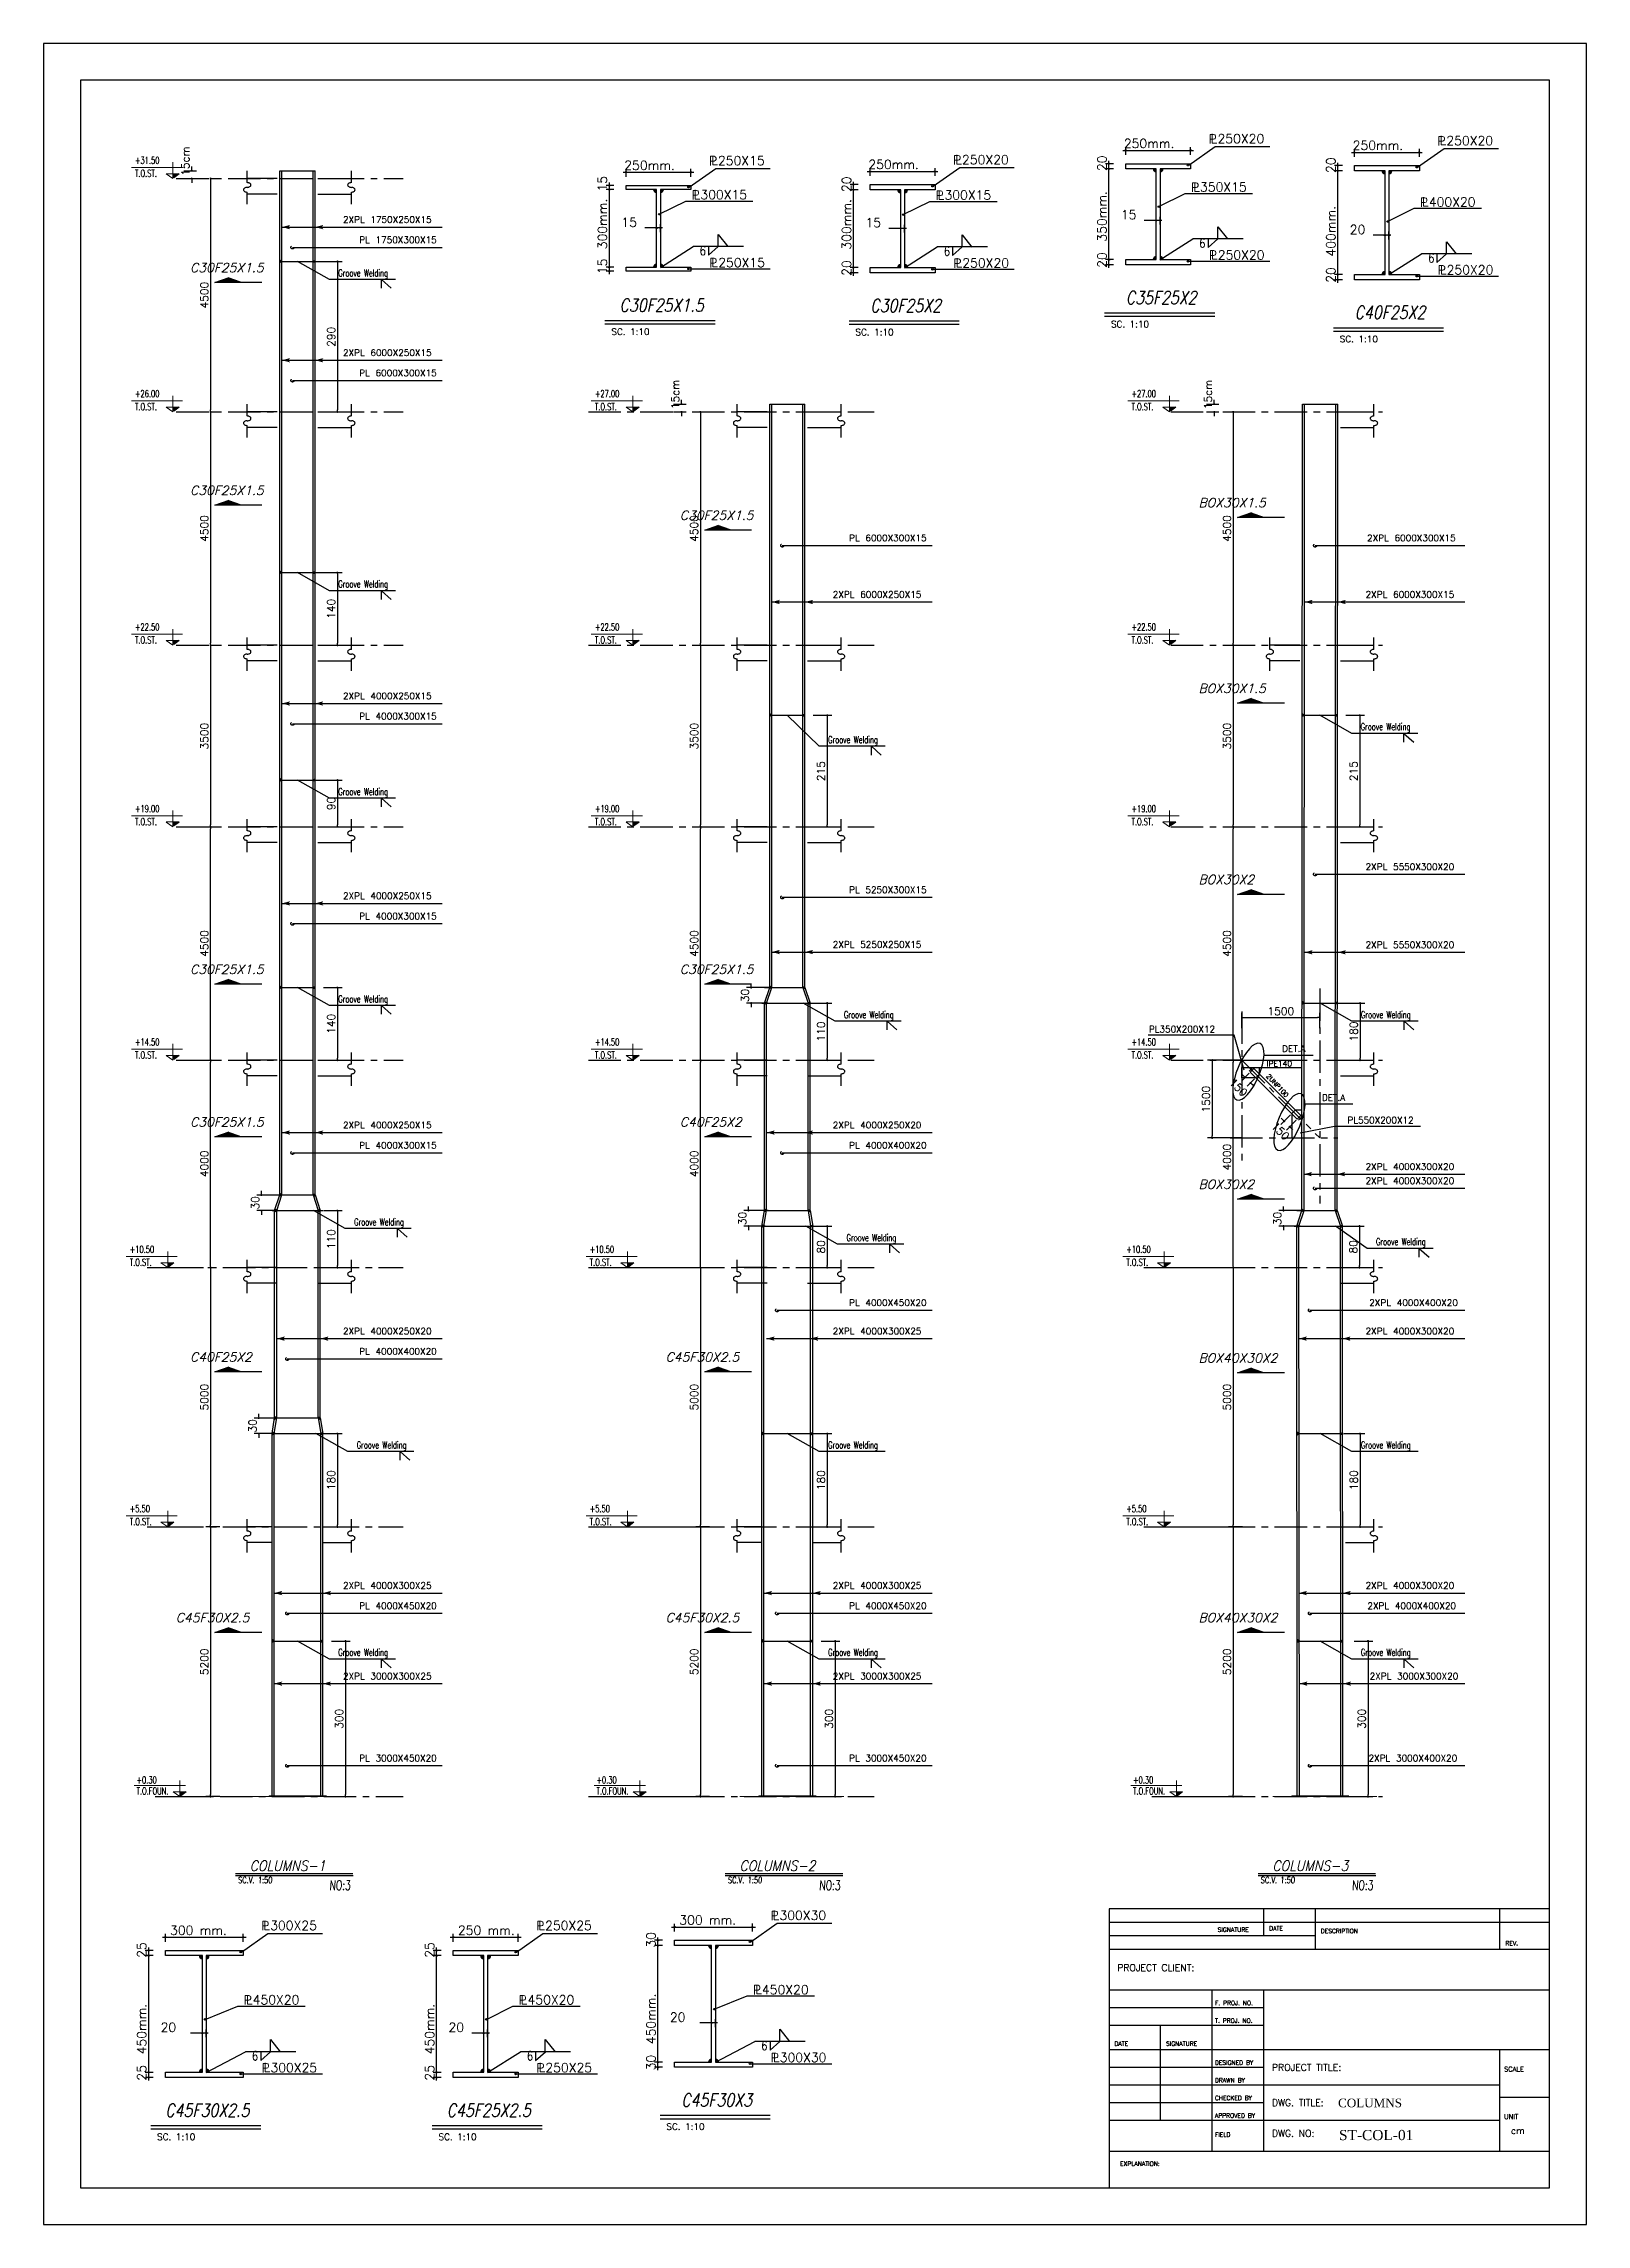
# Model space of a CAD drawing. Header units: inches. Extents: x 1387 to 2676, y -3554 to -2136.
# Drawn here: x 2520.3 to 2579.7, y -2360.7 to -2276.6 of the extents above; entities that cross this region are included whole.
import ezdxf
from ezdxf.enums import TextEntityAlignment as Align

# ---------------------------------------------------------------- set-up
doc = ezdxf.new("R2010")
doc.units = ezdxf.units.IN
doc.header["$MEASUREMENT"] = 0
doc.linetypes.add('CENTER', pattern=[2, 1.25, -0.25, 0.25, -0.25])
doc.linetypes.add('HIDDEN', pattern=[0.375, 0.25, -0.125])
for name, color, linetype in [('1', 1, 'Continuous'), ('1R', 1, 'Continuous'), ('2H', 2, 'HIDDEN'), ('2Y', 2, 'Continuous'), ('3', 3, 'HIDDEN'), ('3G', 3, 'Continuous'), ('4C', 4, 'Continuous'), ('6M', 6, 'Continuous'), ('7', 7, 'Continuous'), ('AXE', 1, 'CENTER'), ('COL-2', 3, 'Continuous'), ('D', 1, 'Continuous'), ('DIM', 8, 'Continuous'), ('Layer4', 118, 'Continuous'), ('LEVEL', 3, 'HIDDEN'), ('MEMBER TEXT', 7, 'Continuous'), ('Pich', 2, 'Continuous')]:
    doc.layers.add(name, color=color, linetype=linetype)
doc.layers.add('2', color=2, linetype='Continuous', lineweight=9)
doc.styles.add('ITALICT', font='italict')
doc.styles.add('ROMANC', font='TXT.shx')
doc.styles.add('ROMANS', font='ROMANS')
doc.styles.add('ROMANT', font='romant')
doc.styles.add('style1', font='times.ttf')
doc.dimstyles.new('1-100', dxfattribs={"dimtxt": 0.3, "dimasz": 0.08, "dimexe": 0.18, "dimexo": 0.0625, "dimgap": 0.09, "dimtad": 1, "dimdec": 0, "dimlfac": 1000, "dimdsep": 46, "dimtxsty": 'ROMANT', "dimblk": 'DOT', "dimcen": 0.09, "dimclrd": 1, "dimclre": 1, "dimclrt": 3, "dimadec": 0, "dimazin": 0, "dimtfac": 1, "dimtdec": 0, "dimtix": 1, "dimtofl": 0, "dimtmove": 2, "dimatfit": 3, "dimldrblk": 'DOT', "dimfxl": 1, "dimtolj": 1, "dimarcsym": 0})
doc.dimstyles.new('1-50-2', dxfattribs={"dimtxt": 0.3, "dimasz": 0.08, "dimexe": 0.18, "dimexo": 0.0625, "dimgap": 0.09, "dimtad": 1, "dimdec": 0, "dimlfac": 500, "dimdsep": 46, "dimtxsty": 'ROMANT', "dimblk": 'DOT', "dimcen": 0.09, "dimclrd": 1, "dimclre": 1, "dimclrt": 3, "dimadec": 0, "dimazin": 0, "dimtfac": 1, "dimtdec": 0, "dimtix": 1, "dimtofl": 0, "dimtmove": 2, "dimatfit": 3, "dimldrblk": 'DOT', "dimfxl": 1, "dimtolj": 1, "dimarcsym": 0})

msp = doc.modelspace()

# ---------------------------------------------------------------- texts
at = {"layer": '1'}
for s, height, style, p in [('SIGNATURE', 0.167417309, 'ROMANS', (2565.50542946, -2349.42398457)), ('DATE', 0.167417309, 'ROMANS', (2567.49351001, -2349.37166666)), ('DESCRIPTION', 0.1674173092, 'ROMANS', (2569.48159056, -2349.47630248)), ('REV.', 0.167417309, 'ROMANS', (2576.5968262, -2349.94716366)), ('PROJECT CLIENT:', 0.2615895456, 'ROMANS', (2561.63390419, -2350.93846609)), ('F. PROJ. NO.', 0.1674173092, 'ROMANS', (2565.40079365, -2352.24915166)), ('T. PROJ. NO.', 0.1674173092, 'ROMANS', (2565.40079365, -2352.92928448)), ('DATE', 0.167417309, 'ROMANS', (2561.52926837, -2353.81868894)), ('SIGNATURE', 0.167417309, 'ROMANS', (2563.51734892, -2353.81868894)), ('DESIGNED BY', 0.1674173092, 'ROMANS', (2565.40079365, -2354.55113966)), ('PROJECT TITLE:', 0.2615895456, 'ROMANS', (2567.59814583, -2354.78278307)), ('SCALE', 0.188344473, 'ROMANS', (2576.54450829, -2354.81272921)), ('DRAWN BY', 0.167417309, 'ROMANS', (2565.40079365, -2355.23127248)), ('APPROVED BY', 0.1674173092, 'ROMANS', (2565.40079365, -2356.59153812)), ('CHECKED BY', 0.167417309, 'ROMANS', (2565.40079365, -2355.9114053)), ('DWG. TITLE:', 0.2615895456, 'ROMANS', (2567.59814583, -2356.14304871)), ('COLUMNS', 0.333526671, 'style1', (2570.14730268, -2356.18919422)), ('UNIT', 0.188344473, 'ROMANS', (2576.54450829, -2356.64385603)), ('FIELD', 0.167417309, 'ROMANS', (2565.40079365, -2357.32398885)), ('DWG. NO:', 0.261589546, 'ROMANS', (2567.59814583, -2357.32398885)), ('ST-COL-01', 0.392384318, 'style1', (2570.18199682, -2357.45587472)), ('cm', 0.261589546, 'ROMANS', (2576.80609783, -2357.21935303)), ('EXPLANATION:', 0.1674173092, 'ROMANS', (2561.74409658, -2358.45272792))]:
    msp.add_text(s, height=height, dxfattribs=dict(at, style=style)).set_placement(p)
at = {"layer": '2Y', "style": 'ROMANC'}
for s, height, p in [('2XPL 1750X250X15', 0.2499993062, (2531.78979338, -2283.51644677)), ('PL 1750X300X15', 0.2499993062, (2532.41741798, -2284.29738234)), ('2XPL 6000X250X15', 0.2499993062, (2531.78979338, -2288.65044427)), ('PL 6000X300X15', 0.2499993062, (2532.41741798, -2289.43137985)), ('PL 6000X300X15', 0.2499993062, (2551.29764777, -2295.79532896)), ('2XPL 6000X300X15', 0.2499993062, (2571.26560165, -2295.79532896)), ('2XPL 6000X250X15', 0.2499993062, (2550.67002317, -2297.97349391)), ('2XPL 6000X300X15', 0.2499993062, (2571.20754774, -2297.97349391)), ('2XPL 4000X250X15', 0.2499993062, (2531.78979338, -2301.88835522)), ('PL 4000X300X15', 0.2499993062, (2532.41741798, -2302.66929079)), ('2XPL 5550X300X20', 0.2499993062, (2571.20754774, -2308.47435835)), ('2XPL 4000X250X15', 0.2499993062, (2531.78979338, -2309.59682426)), ('PL 5250X300X15', 0.2499993062, (2551.29764777, -2309.36223025)), ('PL 4000X300X15', 0.2499993062, (2532.41741798, -2310.37775984)), ('2XPL 5250X250X15', 0.2499993062, (2550.67002317, -2311.47258521)), ('2XPL 5550X300X20', 0.2499993062, (2571.20754774, -2311.48338417)), ('DET.A', 0.249999306, (2567.98820503, -2315.48979432, 0.01511598)), ('DET.A', 0.249999306, (2569.52275241, -2317.37642461, 0.01518951)), ('2XPL 4000X250X15', 0.2499993062, (2531.78979338, -2318.43464778)), ('2XPL 4000X250X20', 0.2499993062, (2550.67002317, -2318.43464778)), ('PL 4000X300X15', 0.2499993062, (2532.41741798, -2319.21558335)), ('PL 4000X400X20', 0.2499993062, (2551.29764777, -2319.21558335)), ('2XPL 4000X300X20', 0.2499993062, (2571.20754774, -2320.03888141)), ('2XPL 4000X300X20', 0.2499993062, (2571.20754774, -2320.58439161)), ('PL 4000X450X20', 0.2499993062, (2551.29764777, -2325.28563331)), ('2XPL 4000X400X20', 0.2499993062, (2571.34880146, -2325.28563331)), ('2XPL 4000X250X20', 0.2499993062, (2531.78979338, -2326.38113325)), ('2XPL 4000X300X25', 0.2499993062, (2550.67002317, -2326.38113325)), ('2XPL 4000X300X20', 0.2499993062, (2571.20754774, -2326.38113325)), ('PL 4000X400X20', 0.2499993062, (2532.41741798, -2327.16206883)), ('2XPL 4000X300X25', 0.2499993062, (2531.78979338, -2336.19382149)), ('2XPL 4000X300X25', 0.2499993062, (2550.67002317, -2336.19382149)), ('2XPL 4000X300X20', 0.2499993062, (2571.20754774, -2336.19382149)), ('PL 4000X450X20', 0.2499993062, (2532.41741798, -2336.97475707)), ('PL 4000X450X20', 0.2499993062, (2551.29764777, -2336.97475707)), ('2XPL 4000X400X20', 0.2499993062, (2571.27742885, -2336.97475707)), ('2XPL 3000X300X25', 0.2499993062, (2531.78979338, -2339.68614006)), ('2XPL 3000X300X25', 0.2499993062, (2550.67002317, -2339.68614006)), ('2XPL 3000X300X20', 0.2499993062, (2571.36430364, -2339.68614006)), ('PL 3000X450X20', 0.2499993062, (2532.41741798, -2342.84847855)), ('PL 3000X450X20', 0.2499993062, (2551.29764777, -2342.84847855)), ('2XPL 3000X400X20', 0.2499993062, (2571.32214476, -2342.84847855))]:
    msp.add_text(s, height=height, dxfattribs=at).set_placement(p)
at = {"layer": '3', "style": 'ROMANS', "oblique": 3, "width": 0.7}
for s, height, p in [('SC.V. 1:50', 0.24, (2527.74479967, -2347.54755474)), ('NO:3', 0.3696, (2531.26511377, -2347.81197163)), ('SC.V. 1:50', 0.24, (2546.62502946, -2347.54755474)), ('NO:3', 0.3696, (2550.14534356, -2347.81197163)), ('SC.V. 1:50', 0.24, (2567.16255403, -2347.54755474)), ('NO:3', 0.3696, (2570.68286813, -2347.81197163))]:
    msp.add_text(s, height=height, dxfattribs=at).set_placement(p)
at = {"layer": '3G'}
for s, height, style, p in [('250mm.', 0.35, 'ROMANS', (2561.88920427, -2280.63103318)), ('P', 0.35, 'ROMANS', (2565.1549952, -2280.45866643)), ('L', 0.35, 'ROMANS', (2565.23763415, -2280.4409315)), ('250X20', 0.35, 'ROMANS', (2565.50056348, -2280.44883834)), ('250mm.', 0.35, 'ROMANS', (2570.70948224, -2280.7053846)), ('P', 0.35, 'ROMANS', (2573.97527318, -2280.53301785)), ('L', 0.35, 'ROMANS', (2574.05791213, -2280.51528291)), ('250X20', 0.35, 'ROMANS', (2574.32084146, -2280.52318976)), ('250mm.', 0.35, 'ROMANS', (2542.63272789, -2281.47462642)), ('P', 0.35, 'ROMANS', (2545.89851883, -2281.30225967)), ('L', 0.35, 'ROMANS', (2545.98115778, -2281.28452474)), ('250X15', 0.35, 'ROMANS', (2546.2440871, -2281.29243158)), ('250mm.', 0.35, 'ROMANS', (2552.04088286, -2281.44036725)), ('P', 0.35, 'ROMANS', (2555.30667379, -2281.2680005)), ('L', 0.35, 'ROMANS', (2555.38931275, -2281.25026557)), ('250X20', 0.35, 'ROMANS', (2555.65224207, -2281.25817241)), ('P', 0.35, 'ROMANS', (2545.22261789, -2282.61656914)), ('L', 0.35, 'ROMANS', (2545.30525684, -2282.59883421)), ('300X15', 0.35, 'ROMANS', (2545.56818617, -2282.60674105)), ('P', 0.35, 'ROMANS', (2554.63077286, -2282.63230998)), ('L', 0.35, 'ROMANS', (2554.71341181, -2282.61457504)), ('300X15', 0.35, 'ROMANS', (2554.97634114, -2282.62248189)), ('P', 0.35, 'ROMANS', (2564.47909427, -2282.3229759)), ('L', 0.35, 'ROMANS', (2564.56173322, -2282.30524097)), ('350X15', 0.35, 'ROMANS', (2564.82466254, -2282.31314781)), ('15', 0.35, 'ROMANS', (2561.77651568, -2283.37507571)), ('P', 0.35, 'ROMANS', (2573.29937224, -2282.89732732)), ('L', 0.35, 'ROMANS', (2573.3820112, -2282.87959239)), ('400X20', 0.35, 'ROMANS', (2573.64494052, -2282.88749923)), ('15', 0.35, 'ROMANS', (2542.5200393, -2283.66866895)), ('15', 0.35, 'ROMANS', (2551.92819427, -2283.68440978)), ('20', 0.35, 'ROMANS', (2570.59679365, -2283.94942713)), ('P', 0.35, 'ROMANS', (2545.90886248, -2285.23372006)), ('L', 0.35, 'ROMANS', (2545.99150144, -2285.21598513)), ('250X15', 0.35, 'ROMANS', (2546.25443076, -2285.22389197)), ('P', 0.35, 'ROMANS', (2555.31701745, -2285.24946089)), ('L', 0.35, 'ROMANS', (2555.3996564, -2285.23172596)), ('250X20', 0.35, 'ROMANS', (2555.66258573, -2285.2396328)), ('P', 0.35, 'ROMANS', (2565.16533886, -2284.94012682)), ('L', 0.35, 'ROMANS', (2565.24797781, -2284.92239189)), ('250X20', 0.35, 'ROMANS', (2565.51090714, -2284.93029873)), ('C30F25X1.5', 0.35, 'ITALICT', (2525.89528398, -2285.41774447)), ('P', 0.35, 'ROMANS', (2573.98561684, -2285.51447824)), ('L', 0.35, 'ROMANS', (2574.06825579, -2285.49674331)), ('250X20', 0.35, 'ROMANS', (2574.33118511, -2285.50465015)), ('SC. 1:10', 0.249999993, 'ROMANS', (2561.39319033, -2287.54775875)), ('SC. 1:10', 0.249999993, 'ROMANS', (2542.13671395, -2287.84135198)), ('SC. 1:10', 0.249999993, 'ROMANS', (2551.54486892, -2287.85709282)), ('SC. 1:10', 0.249999993, 'ROMANS', (2570.2134683, -2288.12211016)), ('C30F25X1.5', 0.35, 'ITALICT', (2525.89528398, -2294.00841776)), ('BOX30X1.5', 0.35, 'ITALICT', (2564.76544827, -2294.48581507)), ('C30F25X1.5', 0.35, 'ITALICT', (2544.77551378, -2294.97106266)), ('BOX30X1.5', 0.35, 'ITALICT', (2564.76544827, -2301.64784613)), ('BOX30X2', 0.35, 'ITALICT', (2564.76544827, -2309.01665108)), ('C30F25X1.5', 0.35, 'ITALICT', (2525.89528398, -2312.48146312)), ('C30F25X1.5', 0.35, 'ITALICT', (2544.77551378, -2312.48146312)), ('PL350X200X12', 0.2499993062, 'ROMANC', (2562.85526063, -2314.73725707, 0.01506566)), ('IPE140', 0.21249941, 'ROMANC', (2567.38904339, -2316.04628362, 0.01284858)), ('C30F25X1.5', 0.35, 'ITALICT', (2525.89528398, -2318.37126909)), ('C40F25X2', 0.35, 'ITALICT', (2544.77551378, -2318.37126909)), ('BOX30X2', 0.35, 'ITALICT', (2564.76544827, -2320.76889267)), ('C40F25X2', 0.35, 'ITALICT', (2525.89528398, -2327.43295238)), ('C45F30X2.5', 0.35, 'ITALICT', (2544.22792371, -2327.43295238)), ('BOX40X30X2', 0.35, 'ITALICT', (2564.76544827, -2327.4708092)), ('C45F30X2.5', 0.35, 'ITALICT', (2525.34769391, -2337.47909998)), ('C45F30X2.5', 0.35, 'ITALICT', (2544.22792371, -2337.47909998)), ('BOX40X30X2', 0.35, 'ITALICT', (2564.76544827, -2337.47909998)), ('300 mm.', 0.35, 'ROMANS', (2544.75486123, -2349.14456692)), ('P', 0.35, 'ROMANS', (2548.26940838, -2348.97220017)), ('L', 0.35, 'ROMANS', (2548.35204733, -2348.95446523)), ('300X30', 0.35, 'ROMANS', (2548.61497666, -2348.96237208)), ('300 mm.', 0.35, 'ROMANS', (2525.12480674, -2349.53730127)), ('P', 0.35, 'ROMANS', (2528.6393539, -2349.36493452)), ('L', 0.35, 'ROMANS', (2528.72199285, -2349.34719959)), ('300X25', 0.35, 'ROMANS', (2528.98492217, -2349.35510643)), ('250 mm.', 0.35, 'ROMANS', (2536.2211446, -2349.53730127)), ('P', 0.35, 'ROMANS', (2539.23569175, -2349.36493452)), ('L', 0.35, 'ROMANS', (2539.31833071, -2349.34719959)), ('250X25', 0.35, 'ROMANS', (2539.58126003, -2349.35510643)), ('P', 0.35, 'ROMANS', (2527.96345296, -2352.229244)), ('L', 0.35, 'ROMANS', (2528.04609191, -2352.21150906)), ('450X20', 0.35, 'ROMANS', (2528.30902124, -2352.21941591)), ('P', 0.35, 'ROMANS', (2538.55979082, -2352.229244)), ('L', 0.35, 'ROMANS', (2538.64242977, -2352.21150906)), ('450X20', 0.35, 'ROMANS', (2538.9053591, -2352.21941591)), ('P', 0.35, 'ROMANS', (2547.59350745, -2351.83650964)), ('L', 0.35, 'ROMANS', (2547.6761464, -2351.8187747)), ('450X20', 0.35, 'ROMANS', (2547.93907572, -2351.82668155)), ('20', 0.35, 'ROMANS', (2524.76087437, -2353.2813438)), ('20', 0.35, 'ROMANS', (2535.85721223, -2353.2813438)), ('20', 0.35, 'ROMANS', (2544.39092886, -2352.88860944)), ('P', 0.35, 'ROMANS', (2528.64969755, -2354.84639492)), ('L', 0.35, 'ROMANS', (2528.73233651, -2354.82865998)), ('300X25', 0.35, 'ROMANS', (2528.99526583, -2354.83656683)), ('P', 0.35, 'ROMANS', (2539.24603541, -2354.84639492)), ('L', 0.35, 'ROMANS', (2539.32867436, -2354.82865998)), ('250X25', 0.35, 'ROMANS', (2539.59160369, -2354.83656683)), ('P', 0.35, 'ROMANS', (2548.27975204, -2354.45366056)), ('L', 0.35, 'ROMANS', (2548.36239099, -2354.43592562)), ('300X30', 0.35, 'ROMANS', (2548.62532032, -2354.44383247)), ('SC. 1:10', 0.249999993, 'ROMANS', (2524.62754902, -2357.45402684)), ('SC. 1:10', 0.249999993, 'ROMANS', (2535.47388688, -2357.45402684)), ('SC. 1:10', 0.249999993, 'ROMANS', (2544.25760351, -2357.06129248))]:
    msp.add_text(s, height=height, dxfattribs=dict(at, style=style)).set_placement(p)
for s, height, rotation, style, p in [('20', 0.35, 90, 'ROMANS', (2561.22324064, -2281.51929469)), ('20', 0.35, 90, 'ROMANS', (2570.04351861, -2281.59364611)), ('15', 0.35, 90, 'ROMANS', (2541.96676426, -2282.31288793)), ('20', 0.35, 90, 'ROMANS', (2551.37491923, -2282.32862876)), ('350mm.', 0.35, 90, 'ROMANS', (2561.22324064, -2284.2422988)), ('300mm.', 0.35, 90, 'ROMANS', (2541.96676426, -2284.53589204)), ('300mm.', 0.35, 90, 'ROMANS', (2551.37491923, -2284.55163287)), ('400mm.', 0.35, 90, 'ROMANS', (2570.04351861, -2284.81665022)), ('15', 0.35, 90, 'ROMANS', (2541.96676426, -2285.49653607)), ('20', 0.35, 90, 'ROMANS', (2561.22324064, -2285.25294283)), ('20', 0.35, 90, 'ROMANS', (2551.37491923, -2285.5622769)), ('20', 0.35, 90, 'ROMANS', (2570.04351861, -2285.82729424)), ('PL550X200X12', 0.2499993062, 359.9977149692, 'ROMANC', (2570.50843118, -2318.24480288, -0.00013997)), ('30', 0.35, 90, 'ROMANS', (2543.83765382, -2350.03282843)), ('25', 0.35, 90, 'ROMANS', (2524.20759933, -2350.42556278)), ('25', 0.35, 90, 'ROMANS', (2535.30393719, -2350.42556278)), ('450mm.', 0.35, 90, 'ROMANS', (2524.20759933, -2354.14856689)), ('450mm.', 0.35, 90, 'ROMANS', (2535.30393719, -2354.14856689)), ('450mm.', 0.35, 90, 'ROMANS', (2543.83765382, -2353.75583253)), ('25', 0.35, 90, 'ROMANS', (2524.20759933, -2355.15921092)), ('25', 0.35, 90, 'ROMANS', (2535.30393719, -2355.15921092)), ('30', 0.35, 90, 'ROMANS', (2543.83765382, -2354.76647656))]:
    msp.add_text(s, height=height, rotation=rotation, dxfattribs=dict(at, style=style)).set_placement(p)
at = {"layer": '3G', "style": 'ROMANS', "width": 0.8}
for p in [(2564.79694164, -2284.47461644), (2545.54046527, -2284.76820967), (2554.94862024, -2284.78395051), (2573.61721962, -2285.04896785), (2547.91135482, -2353.98815017), (2528.28130034, -2354.38088453), (2538.87763819, -2354.38088453)]:
    msp.add_text('6', height=0.35, dxfattribs=at).set_placement(p)
at = {"layer": '4C', "style": 'ITALICT', "width": 0.8}
for s, p in [('C30F25X1.5', (2544.07229891, -2286.69197784)), ('C30F25X2', (2553.48045388, -2286.70771868)), ('C35F25X2', (2563.32877529, -2286.39838461)), ('C40F25X2', (2572.14905327, -2286.97273602)), ('C45F30X2.5', (2526.56313398, -2356.3046527)), ('C45F25X2.5', (2537.40947184, -2356.3046527)), ('C45F30X3', (2546.19318847, -2355.91191834))]:
    msp.add_text(s, height=0.5, dxfattribs=at).set_placement(p, align=Align.MIDDLE)
at = {"layer": '4C', "style": 'ITALICT', "width": 0.88}
for s, p in [('COLUMNS-1', (2528.19583474, -2347.07407556)), ('COLUMNS-2', (2547.07606453, -2347.07407556)), ('COLUMNS-3', (2567.6135891, -2347.07407556))]:
    msp.add_text(s, height=0.4, dxfattribs=at).set_placement(p)
at = {"layer": 'LEVEL', "style": 'ROMANS', "width": 0.7}
for s, p in [('T.O.ST.  ', (2523.77396416, -2281.74126807, 0.01499996)), ('+31.50', (2523.77396416, -2281.24002116, 0.01499996)), ('Groove Welding', (2531.6090765, -2285.58285462, 0.01499996)), ('+26.00', (2523.77396416, -2290.24002116, 0.01499996)), ('+27.00', (2541.50246375, -2290.24002116, 0.01499996)), ('+27.00', (2562.18571154, -2290.24002116, 0.01499996)), ('T.O.ST.  ', (2523.77396416, -2290.74126807, 0.01499996)), ('T.O.ST.  ', (2541.50246375, -2290.74126807, 0.01499996)), ('T.O.ST.  ', (2562.18571154, -2290.74126807, 0.01499996)), ('Groove Welding', (2531.6090765, -2297.58285462, 0.01499996)), ('+22.50', (2523.77396416, -2299.24002116, 0.01499996)), ('+22.50', (2541.50246375, -2299.24002116, 0.01499996)), ('+22.50', (2562.18571154, -2299.24002116, 0.01499996)), ('T.O.ST.  ', (2523.77396416, -2299.74126807, 0.01499996)), ('T.O.ST.  ', (2541.50246375, -2299.74126807, 0.01499996)), ('T.O.ST.  ', (2562.18571154, -2299.74126807, 0.01499996)), ('Groove Welding', (2550.48930629, -2303.58285462, 0.04499989)), ('Groove Welding', (2571.01801326, -2303.08285462)), ('+19.00', (2523.77396416, -2306.24002116, 0.01499996)), ('Groove Welding', (2531.6090765, -2305.58285462, 0.01499996)), ('+19.00', (2541.50246375, -2306.24002116, 0.01499996)), ('+19.00', (2562.18571154, -2306.24002116, 0.01499996)), ('T.O.ST.  ', (2523.77396416, -2306.74126807, 0.01499996)), ('T.O.ST.  ', (2541.50246375, -2306.74126807, 0.01499996)), ('T.O.ST.  ', (2562.18571154, -2306.74126807, 0.01499996)), ('Groove Welding', (2531.6090765, -2313.58285462, 0.01499996)), ('Groove Welding', (2551.09979462, -2314.18285462, 0.02999992)), ('Groove Welding', (2571.02683086, -2314.18285462)), ('+14.50', (2523.77396416, -2315.24002116, 0.01499996)), ('+14.50', (2541.50246375, -2315.24002116, 0.01499996)), ('+14.50', (2562.18571154, -2315.24002116, 0.01499996)), ('T.O.ST.  ', (2523.77396416, -2315.74126807, 0.01499996)), ('T.O.ST.  ', (2541.50246375, -2315.74126807, 0.01499996)), ('T.O.ST.  ', (2562.18571154, -2315.74126807, 0.01499996)), ('Groove Welding', (2532.21956483, -2322.18285462, 0.01499996)), ('Groove Welding', (2551.19979462, -2322.78285462, -0.01499996)), ('Groove Welding', (2571.60850159, -2322.94316473, 0.02999992)), ('T.O.ST.  ', (2523.57396416, -2323.74126807)), ('+10.50', (2523.57396416, -2323.24002116)), ('T.O.ST.  ', (2541.30246375, -2323.74126807)), ('+10.50', (2541.30246375, -2323.24002116)), ('T.O.ST.  ', (2561.98571154, -2323.74126807)), ('+10.50', (2561.98571154, -2323.24002116)), ('Groove Welding', (2532.31956483, -2330.78285462)), ('Groove Welding', (2550.48930629, -2330.78285462)), ('Groove Welding', (2571.02683086, -2330.78285462)), ('T.O.ST.  ', (2523.57396416, -2333.74126807)), ('+5.50', (2523.57396416, -2333.24002116)), ('T.O.ST.  ', (2541.30246375, -2333.74126807)), ('+5.50', (2541.30246375, -2333.24002116)), ('T.O.ST.  ', (2561.98571154, -2333.74126807)), ('+5.50', (2561.98571154, -2333.24002116)), ('Groove Welding', (2531.6090765, -2338.78285462)), ('Groove Welding', (2550.48930629, -2338.78285462)), ('Groove Welding', (2571.02683086, -2338.78285462)), ('T.O.FOUN.', (2523.83406224, -2344.12827395)), ('+0.30', (2523.83406224, -2343.6987166)), ('T.O.FOUN.', (2541.56256183, -2344.12827395)), ('+0.30', (2541.56256183, -2343.6987166)), ('T.O.FOUN.', (2562.24580962, -2344.12827395)), ('+0.30', (2562.24580962, -2343.6987166))]:
    msp.add_text(s, height=0.27, dxfattribs=at).set_placement(p)
at = {"layer": 'MEMBER TEXT', "color": 3, "ltscale": 2, "style": 'ROMANS'}
msp.add_text('2UNP100', height=0.18, rotation=312.8584482111, dxfattribs=at).set_placement((2567.70611708, -2316.88677923, 0.01509082), align=Align.BOTTOM_CENTER)

# ---------------------------------------------------------------- blocks, each defined once
blk = doc.blocks.new('DOT')
at = {"layer": 'DIM', "color": 0, "linetype": 'ByBlock'}
blk.add_line((-0.5, 0), (-1, 0), dxfattribs=at)
at = {"layer": 'DIM', "color": 0, "linetype": 'ByBlock', "const_width": 0.5}
blk.add_lwpolyline([(-0.25, 0, 1), (0.25, 0, 1)], format="xyb", close=True, dxfattribs=at)
blk = doc.blocks.new('*D1943')
at = {"layer": 'D', "color": 1, "lineweight": -2, "transparency": 16777216}
for p, q in [((2525.656, -2281.508), (2526.139, -2281.508)), ((2525.959, -2281.428), (2525.959, -2281.348)), ((2525.656, -2281.808), (2526.139, -2281.808)), ((2525.959, -2281.888), (2525.959, -2281.968))]:
    blk.add_line(p, q, dxfattribs=at)
at = {"layer": 'Defpoints', "color": 0, "transparency": 16777216}
for p in [(2525.593, -2281.508), (2525.593, -2281.808), (2525.959, -2281.808)]:
    blk.add_point(p, dxfattribs=at)
at = {"layer": 'D', "color": 1, "lineweight": -2, "transparency": 16777216, "xscale": 0.08, "yscale": 0.08, "zscale": 0.08}
for p, rotation in [((2525.959, -2281.508), 270), ((2525.959, -2281.808), 90)]:
    blk.add_blockref('DOT', p, dxfattribs=dict(at, rotation=rotation))
at = {"layer": 'D', "color": 2, "transparency": 16777216, "insert": (2525.719, -2281.133), "char_height": 0.3, "attachment_point": 5, "rotation": 90, "style": 'ROMANS'}
blk.add_mtext('\\A1;15cm', dxfattribs=at)
blk = doc.blocks.new('_Dot')
at = {"layer": 'DIM', "color": 0, "lineweight": -2}
blk.add_line((-0.5, 0), (-1, 0), dxfattribs=at)
at = {"layer": 'DIM', "color": 0, "const_width": 0.5}
blk.add_lwpolyline([(-0.25, 0, 1), (0.25, 0, 1)], format="xyb", close=True, dxfattribs=at)
blk = doc.blocks.new('*D1942')
at = {"layer": 'D', "color": 1, "lineweight": -2, "transparency": 16777216}
for p, q in [((2531.04, -2330.21), (2531.755, -2330.21)), ((2531.575, -2330.29), (2531.575, -2333.728)), ((2531.14, -2333.808), (2531.755, -2333.808))]:
    blk.add_line(p, q, dxfattribs=at)
at = {"layer": 'Defpoints', "color": 0, "transparency": 16777216}
for p in [(2530.978, -2330.21), (2531.078, -2333.808), (2531.575, -2333.808)]:
    blk.add_point(p, dxfattribs=at)
at = {"layer": 'D', "color": 1, "lineweight": -2, "transparency": 16777216, "xscale": 0.08, "yscale": 0.08, "zscale": 0.08}
for p, rotation in [((2531.575, -2330.21), 90), ((2531.575, -2333.808), 270)]:
    blk.add_blockref('DOT', p, dxfattribs=dict(at, rotation=rotation))
at = {"layer": 'D', "color": 2, "transparency": 16777216, "insert": (2531.335, -2332.009), "char_height": 0.3, "attachment_point": 5, "rotation": 90, "style": 'ROMANS'}
blk.add_mtext('\\A1;180', dxfattribs=at)
blk = doc.blocks.new('*D1941')
at = {"layer": 'D', "color": 1, "lineweight": -2, "transparency": 16777216}
for p, q in [((2528.545, -2329.528), (2528.545, -2329.448)), ((2529.294, -2329.608), (2528.365, -2329.608)), ((2529.182, -2330.208), (2528.365, -2330.208)), ((2528.545, -2330.288), (2528.545, -2330.368))]:
    blk.add_line(p, q, dxfattribs=at)
at = {"layer": 'Defpoints', "color": 0, "transparency": 16777216}
for p in [(2528.545, -2330.208), (2529.245, -2330.208, -0.015), (2529.356, -2329.608)]:
    blk.add_point(p, dxfattribs=at)
at = {"layer": 'D', "color": 1, "lineweight": -2, "transparency": 16777216, "xscale": 0.08, "yscale": 0.08, "zscale": 0.08}
for p, rotation in [((2528.545, -2329.608), 270), ((2528.545, -2330.208), 90)]:
    blk.add_blockref('DOT', p, dxfattribs=dict(at, rotation=rotation))
at = {"layer": 'D', "color": 2, "transparency": 16777216, "insert": (2528.305, -2329.908), "char_height": 0.3, "attachment_point": 5, "rotation": 90, "style": 'ROMANS'}
blk.add_mtext('\\A1;30', dxfattribs=at)
blk = doc.blocks.new('*D1944')
at = {"layer": 'Defpoints', "color": 0, "transparency": 16777216}
for p in [(2526.525, -2315.808), (2526.686, -2315.808), (2526.525, -2323.808)]:
    blk.add_point(p, dxfattribs=at)
at = {"layer": 'Pich', "color": 1, "lineweight": -2, "transparency": 16777216}
for p, q in [((2526.587, -2315.808), (2526.866, -2315.808)), ((2526.686, -2323.728), (2526.686, -2315.888)), ((2526.587, -2323.808), (2526.866, -2323.808))]:
    blk.add_line(p, q, dxfattribs=at)
at = {"layer": 'Pich', "color": 1, "lineweight": -2, "transparency": 16777216, "xscale": 0.08, "yscale": 0.08, "zscale": 0.08}
for p, rotation in [((2526.686, -2315.808), 90), ((2526.686, -2323.808), 270)]:
    blk.add_blockref('DOT', p, dxfattribs=dict(at, rotation=rotation))
at = {"layer": 'Pich', "color": 3, "transparency": 16777216, "insert": (2526.446, -2319.808), "char_height": 0.3, "attachment_point": 5, "rotation": 90, "style": 'ROMANT'}
blk.add_mtext('\\A1;4000', dxfattribs=at)
blk = doc.blocks.new('*D1945')
at = {"layer": 'Defpoints', "color": 0, "transparency": 16777216}
for p in [(2526.686, -2323.808), (2526.686, -2333.808), (2526.686, -2333.808)]:
    blk.add_point(p, dxfattribs=at)
at = {"layer": 'Pich', "color": 1, "lineweight": -2, "transparency": 16777216}
for p, q in [((2526.686, -2323.888), (2526.686, -2333.728)), ((2526.749, -2323.808), (2526.866, -2323.808)), ((2526.749, -2333.808), (2526.866, -2333.808))]:
    blk.add_line(p, q, dxfattribs=at)
at = {"layer": 'Pich', "color": 1, "lineweight": -2, "transparency": 16777216, "xscale": 0.08, "yscale": 0.08, "zscale": 0.08}
for p, rotation in [((2526.686, -2323.808), 90), ((2526.686, -2333.808), 270)]:
    blk.add_blockref('DOT', p, dxfattribs=dict(at, rotation=rotation))
at = {"layer": 'Pich', "color": 3, "transparency": 16777216, "insert": (2526.446, -2328.808), "char_height": 0.3, "attachment_point": 5, "rotation": 90, "style": 'ROMANT'}
blk.add_mtext('\\A1;5000', dxfattribs=at)
blk = doc.blocks.new('*D1946')
at = {"layer": 'Defpoints', "color": 0, "transparency": 16777216}
for p in [(2527.106, -2333.808), (2526.686, -2344.208), (2527.106, -2344.208)]:
    blk.add_point(p, dxfattribs=at)
at = {"layer": 'Pich', "color": 1, "lineweight": -2, "transparency": 16777216}
for p, q in [((2527.044, -2333.808), (2526.506, -2333.808)), ((2526.686, -2333.888), (2526.686, -2344.128)), ((2527.044, -2344.208), (2526.506, -2344.208))]:
    blk.add_line(p, q, dxfattribs=at)
at = {"layer": 'Pich', "color": 1, "lineweight": -2, "transparency": 16777216, "xscale": 0.08, "yscale": 0.08, "zscale": 0.08}
for p, rotation in [((2526.686, -2333.808), 90), ((2526.686, -2344.208), 270)]:
    blk.add_blockref('DOT', p, dxfattribs=dict(at, rotation=rotation))
at = {"layer": 'Pich', "color": 3, "transparency": 16777216, "insert": (2526.446, -2339.008), "char_height": 0.3, "attachment_point": 5, "rotation": 90, "style": 'ROMANT'}
blk.add_mtext('\\A1;5200', dxfattribs=at)
blk = doc.blocks.new('*D1947')
at = {"layer": 'Defpoints', "color": 0, "transparency": 16777216}
for p in [(2526.516, -2306.808), (2526.686, -2306.808), (2526.516, -2315.808)]:
    blk.add_point(p, dxfattribs=at)
at = {"layer": 'Pich', "color": 1, "lineweight": -2, "transparency": 16777216}
for p, q in [((2526.579, -2306.808), (2526.866, -2306.808)), ((2526.686, -2315.728), (2526.686, -2306.888)), ((2526.579, -2315.808), (2526.866, -2315.808))]:
    blk.add_line(p, q, dxfattribs=at)
at = {"layer": 'Pich', "color": 1, "lineweight": -2, "transparency": 16777216, "xscale": 0.08, "yscale": 0.08, "zscale": 0.08}
for p, rotation in [((2526.686, -2306.808), 90), ((2526.686, -2315.808), 270)]:
    blk.add_blockref('DOT', p, dxfattribs=dict(at, rotation=rotation))
at = {"layer": 'Pich', "color": 3, "transparency": 16777216, "insert": (2526.446, -2311.308), "char_height": 0.3, "attachment_point": 5, "rotation": 90, "style": 'ROMANT'}
blk.add_mtext('\\A1;4500', dxfattribs=at)
blk = doc.blocks.new('*D1948')
at = {"layer": 'Defpoints', "color": 0, "transparency": 16777216}
for p in [(2526.686, -2299.808), (2526.686, -2306.808), (2526.686, -2306.808)]:
    blk.add_point(p, dxfattribs=at)
at = {"layer": 'Pich', "color": 1, "lineweight": -2, "transparency": 16777216}
for p, q in [((2526.686, -2299.888), (2526.686, -2306.728)), ((2526.749, -2299.808), (2526.866, -2299.808)), ((2526.749, -2306.808), (2526.866, -2306.808))]:
    blk.add_line(p, q, dxfattribs=at)
at = {"layer": 'Pich', "color": 1, "lineweight": -2, "transparency": 16777216, "xscale": 0.08, "yscale": 0.08, "zscale": 0.08}
for p, rotation in [((2526.686, -2299.808), 90), ((2526.686, -2306.808), 270)]:
    blk.add_blockref('DOT', p, dxfattribs=dict(at, rotation=rotation))
at = {"layer": 'Pich', "color": 3, "transparency": 16777216, "insert": (2526.446, -2303.308), "char_height": 0.3, "attachment_point": 5, "rotation": 90, "style": 'ROMANT'}
blk.add_mtext('\\A1;3500', dxfattribs=at)
blk = doc.blocks.new('*D1949')
at = {"layer": 'Defpoints', "color": 0, "transparency": 16777216}
for p in [(2526.666, -2290.808), (2526.666, -2299.808), (2526.686, -2299.808)]:
    blk.add_point(p, dxfattribs=at)
at = {"layer": 'Pich', "color": 1, "lineweight": -2, "transparency": 16777216}
for p, q in [((2526.728, -2290.808), (2526.866, -2290.808)), ((2526.686, -2290.888), (2526.686, -2299.728)), ((2526.728, -2299.808), (2526.866, -2299.808))]:
    blk.add_line(p, q, dxfattribs=at)
at = {"layer": 'Pich', "color": 1, "lineweight": -2, "transparency": 16777216, "xscale": 0.08, "yscale": 0.08, "zscale": 0.08}
for p, rotation in [((2526.686, -2290.808), 90), ((2526.686, -2299.808), 270)]:
    blk.add_blockref('DOT', p, dxfattribs=dict(at, rotation=rotation))
at = {"layer": 'Pich', "color": 3, "transparency": 16777216, "insert": (2526.446, -2295.308), "char_height": 0.3, "attachment_point": 5, "rotation": 90, "style": 'ROMANT'}
blk.add_mtext('\\A1;4500', dxfattribs=at)
blk = doc.blocks.new('*D1950')
at = {"layer": 'Defpoints', "color": 0, "transparency": 16777216}
for p in [(2526.666, -2281.808), (2526.666, -2290.808), (2526.686, -2290.808)]:
    blk.add_point(p, dxfattribs=at)
at = {"layer": 'Pich', "color": 1, "lineweight": -2, "transparency": 16777216}
for p, q in [((2526.686, -2281.888), (2526.686, -2290.728)), ((2526.728, -2281.808), (2526.866, -2281.808)), ((2526.728, -2290.808), (2526.866, -2290.808))]:
    blk.add_line(p, q, dxfattribs=at)
at = {"layer": 'Pich', "color": 1, "lineweight": -2, "transparency": 16777216, "xscale": 0.08, "yscale": 0.08, "zscale": 0.08}
for p, rotation in [((2526.686, -2281.808), 90), ((2526.686, -2290.808), 270)]:
    blk.add_blockref('DOT', p, dxfattribs=dict(at, rotation=rotation))
at = {"layer": 'Pich', "color": 3, "transparency": 16777216, "insert": (2526.446, -2286.308), "char_height": 0.3, "attachment_point": 5, "rotation": 90, "style": 'ROMANT'}
blk.add_mtext('\\A1;4500', dxfattribs=at)
blk = doc.blocks.new('*D1951')
at = {"layer": 'D', "color": 1, "lineweight": -2, "transparency": 16777216}
for p, q in [((2529.394, -2321.008), (2528.465, -2321.008)), ((2528.645, -2320.928), (2528.645, -2320.848)), ((2529.282, -2321.608), (2528.465, -2321.608)), ((2528.645, -2321.688), (2528.645, -2321.768))]:
    blk.add_line(p, q, dxfattribs=at)
at = {"layer": 'Defpoints', "color": 0, "transparency": 16777216}
for p in [(2529.456, -2321.008), (2528.645, -2321.608), (2529.345, -2321.608, -0.015)]:
    blk.add_point(p, dxfattribs=at)
at = {"layer": 'D', "color": 1, "lineweight": -2, "transparency": 16777216, "xscale": 0.08, "yscale": 0.08, "zscale": 0.08}
for p, rotation in [((2528.645, -2321.008), 270), ((2528.645, -2321.608), 90)]:
    blk.add_blockref('DOT', p, dxfattribs=dict(at, rotation=rotation))
at = {"layer": 'D', "color": 2, "transparency": 16777216, "insert": (2528.405, -2321.308), "char_height": 0.3, "attachment_point": 5, "rotation": 90, "style": 'ROMANS'}
blk.add_mtext('\\A1;30', dxfattribs=at)
blk = doc.blocks.new('*D1952')
at = {"layer": 'D', "color": 1, "lineweight": -2, "transparency": 16777216}
for p, q in [((2531.348, -2338.21), (2532.063, -2338.21)), ((2531.883, -2338.29), (2531.883, -2344.128)), ((2531.448, -2344.208), (2532.063, -2344.208))]:
    blk.add_line(p, q, dxfattribs=at)
at = {"layer": 'Defpoints', "color": 0, "transparency": 16777216}
for p in [(2531.285, -2338.21), (2531.385, -2344.208), (2531.883, -2344.208)]:
    blk.add_point(p, dxfattribs=at)
at = {"layer": 'D', "color": 1, "lineweight": -2, "transparency": 16777216, "xscale": 0.08, "yscale": 0.08, "zscale": 0.08}
for p, rotation in [((2531.883, -2338.21), 90), ((2531.883, -2344.208), 270)]:
    blk.add_blockref('DOT', p, dxfattribs=dict(at, rotation=rotation))
at = {"layer": 'D', "color": 2, "transparency": 16777216, "insert": (2531.643, -2341.209), "char_height": 0.3, "attachment_point": 5, "rotation": 90, "style": 'ROMANS'}
blk.add_mtext('\\A1;300', dxfattribs=at)
blk = doc.blocks.new('*D1953')
at = {"layer": 'D', "color": 1, "lineweight": -2, "transparency": 16777216}
for p, q in [((2531.04, -2321.608), (2531.755, -2321.608)), ((2531.575, -2321.688), (2531.575, -2323.728)), ((2531.14, -2323.808), (2531.755, -2323.808))]:
    blk.add_line(p, q, dxfattribs=at)
at = {"layer": 'Defpoints', "color": 0, "transparency": 16777216}
for p in [(2530.978, -2321.608, 0.015), (2531.078, -2323.808), (2531.575, -2323.808)]:
    blk.add_point(p, dxfattribs=at)
at = {"layer": 'D', "color": 1, "lineweight": -2, "transparency": 16777216, "xscale": 0.08, "yscale": 0.08, "zscale": 0.08}
for p, rotation in [((2531.575, -2321.608), 90), ((2531.575, -2323.808), 270)]:
    blk.add_blockref('DOT', p, dxfattribs=dict(at, rotation=rotation))
at = {"layer": 'D', "color": 2, "transparency": 16777216, "insert": (2531.335, -2322.708), "char_height": 0.3, "attachment_point": 5, "rotation": 90, "style": 'ROMANS'}
blk.add_mtext('\\A1;110', dxfattribs=at)
blk = doc.blocks.new('*D1954')
at = {"layer": 'D', "color": 1, "lineweight": -2, "transparency": 16777216}
for p, q in [((2531.04, -2313.008), (2531.755, -2313.008)), ((2531.575, -2313.088), (2531.575, -2315.728)), ((2531.14, -2315.808), (2531.755, -2315.808))]:
    blk.add_line(p, q, dxfattribs=at)
at = {"layer": 'Defpoints', "color": 0, "transparency": 16777216}
for p in [(2530.978, -2313.008, 0.015), (2531.078, -2315.808), (2531.575, -2315.808)]:
    blk.add_point(p, dxfattribs=at)
at = {"layer": 'D', "color": 1, "lineweight": -2, "transparency": 16777216, "xscale": 0.08, "yscale": 0.08, "zscale": 0.08}
for p, rotation in [((2531.575, -2313.008), 90), ((2531.575, -2315.808), 270)]:
    blk.add_blockref('DOT', p, dxfattribs=dict(at, rotation=rotation))
at = {"layer": 'D', "color": 2, "transparency": 16777216, "insert": (2531.335, -2314.408), "char_height": 0.3, "attachment_point": 5, "rotation": 90, "style": 'ROMANS'}
blk.add_mtext('\\A1;140', dxfattribs=at)
blk = doc.blocks.new('*D1955')
at = {"layer": 'D', "color": 1, "lineweight": -2, "transparency": 16777216}
for p, q in [((2530.7, -2305.008), (2531.755, -2305.008)), ((2531.575, -2305.088), (2531.575, -2306.728)), ((2531.14, -2306.808), (2531.755, -2306.808))]:
    blk.add_line(p, q, dxfattribs=at)
at = {"layer": 'Defpoints', "color": 0, "transparency": 16777216}
for p in [(2530.637, -2305.008, 0.015), (2531.078, -2306.808), (2531.575, -2306.808)]:
    blk.add_point(p, dxfattribs=at)
at = {"layer": 'D', "color": 1, "lineweight": -2, "transparency": 16777216, "xscale": 0.08, "yscale": 0.08, "zscale": 0.08}
for p, rotation in [((2531.575, -2305.008), 90), ((2531.575, -2306.808), 270)]:
    blk.add_blockref('DOT', p, dxfattribs=dict(at, rotation=rotation))
at = {"layer": 'D', "color": 2, "transparency": 16777216, "insert": (2531.335, -2305.908), "char_height": 0.3, "attachment_point": 5, "rotation": 90, "style": 'ROMANS'}
blk.add_mtext('\\A1;90', dxfattribs=at)
blk = doc.blocks.new('*D1956')
at = {"layer": 'D', "color": 1, "lineweight": -2, "transparency": 16777216}
for p, q in [((2530.7, -2285.008), (2531.755, -2285.008)), ((2531.575, -2285.088), (2531.575, -2290.728)), ((2531.14, -2290.808), (2531.755, -2290.808))]:
    blk.add_line(p, q, dxfattribs=at)
at = {"layer": 'Defpoints', "color": 0, "transparency": 16777216}
for p in [(2530.637, -2285.008, 0.015), (2531.078, -2290.808), (2531.575, -2290.808)]:
    blk.add_point(p, dxfattribs=at)
at = {"layer": 'D', "color": 1, "lineweight": -2, "transparency": 16777216, "xscale": 0.08, "yscale": 0.08, "zscale": 0.08}
for p, rotation in [((2531.575, -2285.008), 90), ((2531.575, -2290.808), 270)]:
    blk.add_blockref('DOT', p, dxfattribs=dict(at, rotation=rotation))
at = {"layer": 'D', "color": 2, "transparency": 16777216, "insert": (2531.335, -2287.908), "char_height": 0.3, "attachment_point": 5, "rotation": 90, "style": 'ROMANS'}
blk.add_mtext('\\A1;290', dxfattribs=at)
blk = doc.blocks.new('*D1964')
at = {"layer": 'D', "color": 1, "lineweight": -2, "transparency": 16777216}
for p, q in [((2544.536, -2290.508), (2545.019, -2290.508)), ((2544.536, -2290.808), (2545.019, -2290.808)), ((2544.839, -2290.428), (2544.839, -2290.348)), ((2544.839, -2290.888), (2544.839, -2290.968))]:
    blk.add_line(p, q, dxfattribs=at)
at = {"layer": 'Defpoints', "color": 0, "transparency": 16777216}
for p in [(2544.473, -2290.508), (2544.473, -2290.808), (2544.839, -2290.808)]:
    blk.add_point(p, dxfattribs=at)
at = {"layer": 'D', "color": 1, "lineweight": -2, "transparency": 16777216, "xscale": 0.08, "yscale": 0.08, "zscale": 0.08}
for p, rotation in [((2544.839, -2290.508), 270), ((2544.839, -2290.808), 90)]:
    blk.add_blockref('DOT', p, dxfattribs=dict(at, rotation=rotation))
at = {"layer": 'D', "color": 2, "transparency": 16777216, "insert": (2544.599, -2290.133), "char_height": 0.3, "attachment_point": 5, "rotation": 90, "style": 'ROMANS'}
blk.add_mtext('\\A1;15cm', dxfattribs=at)
blk = doc.blocks.new('*D1969')
at = {"layer": 'D', "color": 1, "lineweight": -2, "transparency": 16777216}
for p, q in [((2549.92, -2322.21), (2550.635, -2322.21)), ((2550.455, -2322.29), (2550.455, -2323.728)), ((2550.02, -2323.808), (2550.635, -2323.808))]:
    blk.add_line(p, q, dxfattribs=at)
at = {"layer": 'Defpoints', "color": 0, "transparency": 16777216}
for p in [(2549.858, -2322.21, -0.015), (2549.958, -2323.808), (2550.455, -2323.808)]:
    blk.add_point(p, dxfattribs=at)
at = {"layer": 'D', "color": 1, "lineweight": -2, "transparency": 16777216, "xscale": 0.08, "yscale": 0.08, "zscale": 0.08}
for p, rotation in [((2550.455, -2322.21), 90), ((2550.455, -2323.808), 270)]:
    blk.add_blockref('DOT', p, dxfattribs=dict(at, rotation=rotation))
at = {"layer": 'D', "color": 2, "transparency": 16777216, "insert": (2550.215, -2323.009), "char_height": 0.3, "attachment_point": 5, "rotation": 90, "style": 'ROMANS'}
blk.add_mtext('\\A1;80', dxfattribs=at)
blk = doc.blocks.new('*D1968')
at = {"layer": 'D', "color": 1, "lineweight": -2, "transparency": 16777216}
for p, q in [((2548.174, -2321.608), (2547.246, -2321.608)), ((2547.426, -2321.528), (2547.426, -2321.448)), ((2548.063, -2322.208), (2547.246, -2322.208)), ((2547.426, -2322.288), (2547.426, -2322.368))]:
    blk.add_line(p, q, dxfattribs=at)
at = {"layer": 'Defpoints', "color": 0, "transparency": 16777216}
for p in [(2548.237, -2321.608), (2547.426, -2322.208), (2548.125, -2322.208, -0.015)]:
    blk.add_point(p, dxfattribs=at)
at = {"layer": 'D', "color": 1, "lineweight": -2, "transparency": 16777216, "xscale": 0.08, "yscale": 0.08, "zscale": 0.08}
for p, rotation in [((2547.426, -2321.608), 270), ((2547.426, -2322.208), 90)]:
    blk.add_blockref('DOT', p, dxfattribs=dict(at, rotation=rotation))
at = {"layer": 'D', "color": 2, "transparency": 16777216, "insert": (2547.186, -2321.908), "char_height": 0.3, "attachment_point": 5, "rotation": 90, "style": 'ROMANS'}
blk.add_mtext('\\A1;30', dxfattribs=at)
blk = doc.blocks.new('*D1965')
at = {"layer": 'Defpoints', "color": 0, "transparency": 16777216}
for p in [(2545.405, -2315.808), (2545.567, -2315.808), (2545.405, -2323.808)]:
    blk.add_point(p, dxfattribs=at)
at = {"layer": 'Pich', "color": 1, "lineweight": -2, "transparency": 16777216}
for p, q in [((2545.468, -2315.808), (2545.747, -2315.808)), ((2545.567, -2323.728), (2545.567, -2315.888)), ((2545.468, -2323.808), (2545.747, -2323.808))]:
    blk.add_line(p, q, dxfattribs=at)
at = {"layer": 'Pich', "color": 1, "lineweight": -2, "transparency": 16777216, "xscale": 0.08, "yscale": 0.08, "zscale": 0.08}
for p, rotation in [((2545.567, -2315.808), 90), ((2545.567, -2323.808), 270)]:
    blk.add_blockref('DOT', p, dxfattribs=dict(at, rotation=rotation))
at = {"layer": 'Pich', "color": 3, "transparency": 16777216, "insert": (2545.327, -2319.808), "char_height": 0.3, "attachment_point": 5, "rotation": 90, "style": 'ROMANT'}
blk.add_mtext('\\A1;4000', dxfattribs=at)
blk = doc.blocks.new('*D1966')
at = {"layer": 'Defpoints', "color": 0, "transparency": 16777216}
for p in [(2545.567, -2323.808), (2545.567, -2333.808), (2545.567, -2333.808)]:
    blk.add_point(p, dxfattribs=at)
at = {"layer": 'Pich', "color": 1, "lineweight": -2, "transparency": 16777216}
for p, q in [((2545.567, -2323.888), (2545.567, -2333.728)), ((2545.629, -2323.808), (2545.747, -2323.808)), ((2545.629, -2333.808), (2545.747, -2333.808))]:
    blk.add_line(p, q, dxfattribs=at)
at = {"layer": 'Pich', "color": 1, "lineweight": -2, "transparency": 16777216, "xscale": 0.08, "yscale": 0.08, "zscale": 0.08}
for p, rotation in [((2545.567, -2323.808), 90), ((2545.567, -2333.808), 270)]:
    blk.add_blockref('DOT', p, dxfattribs=dict(at, rotation=rotation))
at = {"layer": 'Pich', "color": 3, "transparency": 16777216, "insert": (2545.327, -2328.808), "char_height": 0.3, "attachment_point": 5, "rotation": 90, "style": 'ROMANT'}
blk.add_mtext('\\A1;5000', dxfattribs=at)
blk = doc.blocks.new('*D1967')
at = {"layer": 'Defpoints', "color": 0, "transparency": 16777216}
for p in [(2545.987, -2333.808), (2545.567, -2344.208), (2545.987, -2344.208)]:
    blk.add_point(p, dxfattribs=at)
at = {"layer": 'Pich', "color": 1, "lineweight": -2, "transparency": 16777216}
for p, q in [((2545.924, -2333.808), (2545.387, -2333.808)), ((2545.567, -2333.888), (2545.567, -2344.128)), ((2545.924, -2344.208), (2545.387, -2344.208))]:
    blk.add_line(p, q, dxfattribs=at)
at = {"layer": 'Pich', "color": 1, "lineweight": -2, "transparency": 16777216, "xscale": 0.08, "yscale": 0.08, "zscale": 0.08}
for p, rotation in [((2545.567, -2333.808), 90), ((2545.567, -2344.208), 270)]:
    blk.add_blockref('DOT', p, dxfattribs=dict(at, rotation=rotation))
at = {"layer": 'Pich', "color": 3, "transparency": 16777216, "insert": (2545.327, -2339.008), "char_height": 0.3, "attachment_point": 5, "rotation": 90, "style": 'ROMANT'}
blk.add_mtext('\\A1;5200', dxfattribs=at)
blk = doc.blocks.new('*D1961')
at = {"layer": 'Defpoints', "color": 0, "transparency": 16777216}
for p in [(2545.397, -2306.808), (2545.567, -2306.808), (2545.397, -2315.808)]:
    blk.add_point(p, dxfattribs=at)
at = {"layer": 'Pich', "color": 1, "lineweight": -2, "transparency": 16777216}
for p, q in [((2545.459, -2306.808), (2545.747, -2306.808)), ((2545.567, -2315.728), (2545.567, -2306.888)), ((2545.459, -2315.808), (2545.747, -2315.808))]:
    blk.add_line(p, q, dxfattribs=at)
at = {"layer": 'Pich', "color": 1, "lineweight": -2, "transparency": 16777216, "xscale": 0.08, "yscale": 0.08, "zscale": 0.08}
for p, rotation in [((2545.567, -2306.808), 90), ((2545.567, -2315.808), 270)]:
    blk.add_blockref('DOT', p, dxfattribs=dict(at, rotation=rotation))
at = {"layer": 'Pich', "color": 3, "transparency": 16777216, "insert": (2545.327, -2311.308), "char_height": 0.3, "attachment_point": 5, "rotation": 90, "style": 'ROMANT'}
blk.add_mtext('\\A1;4500', dxfattribs=at)
blk = doc.blocks.new('*D1962')
at = {"layer": 'Defpoints', "color": 0, "transparency": 16777216}
for p in [(2545.567, -2299.808), (2545.567, -2306.808), (2545.567, -2306.808)]:
    blk.add_point(p, dxfattribs=at)
at = {"layer": 'Pich', "color": 1, "lineweight": -2, "transparency": 16777216}
for p, q in [((2545.567, -2299.888), (2545.567, -2306.728)), ((2545.629, -2299.808), (2545.747, -2299.808)), ((2545.629, -2306.808), (2545.747, -2306.808))]:
    blk.add_line(p, q, dxfattribs=at)
at = {"layer": 'Pich', "color": 1, "lineweight": -2, "transparency": 16777216, "xscale": 0.08, "yscale": 0.08, "zscale": 0.08}
for p, rotation in [((2545.567, -2299.808), 90), ((2545.567, -2306.808), 270)]:
    blk.add_blockref('DOT', p, dxfattribs=dict(at, rotation=rotation))
at = {"layer": 'Pich', "color": 3, "transparency": 16777216, "insert": (2545.327, -2303.308), "char_height": 0.3, "attachment_point": 5, "rotation": 90, "style": 'ROMANT'}
blk.add_mtext('\\A1;3500', dxfattribs=at)
blk = doc.blocks.new('*D1963')
at = {"layer": 'Defpoints', "color": 0, "transparency": 16777216}
for p in [(2545.546, -2290.808), (2545.546, -2299.808), (2545.566, -2299.808)]:
    blk.add_point(p, dxfattribs=at)
at = {"layer": 'Pich', "color": 1, "lineweight": -2, "transparency": 16777216}
for p, q in [((2545.608, -2290.808), (2545.746, -2290.808)), ((2545.566, -2290.888), (2545.566, -2299.728)), ((2545.608, -2299.808), (2545.746, -2299.808))]:
    blk.add_line(p, q, dxfattribs=at)
at = {"layer": 'Pich', "color": 1, "lineweight": -2, "transparency": 16777216, "xscale": 0.08, "yscale": 0.08, "zscale": 0.08}
for p, rotation in [((2545.566, -2290.808), 90), ((2545.566, -2299.808), 270)]:
    blk.add_blockref('DOT', p, dxfattribs=dict(at, rotation=rotation))
at = {"layer": 'Pich', "color": 3, "transparency": 16777216, "insert": (2545.326, -2295.308), "char_height": 0.3, "attachment_point": 5, "rotation": 90, "style": 'ROMANT'}
blk.add_mtext('\\A1;4500', dxfattribs=at)
blk = doc.blocks.new('*D1959')
at = {"layer": 'D', "color": 1, "lineweight": -2, "transparency": 16777216}
for p, q in [((2548.274, -2313.008), (2547.346, -2313.008)), ((2547.526, -2312.928), (2547.526, -2312.848)), ((2548.163, -2313.608), (2547.346, -2313.608)), ((2547.526, -2313.688), (2547.526, -2313.768))]:
    blk.add_line(p, q, dxfattribs=at)
at = {"layer": 'Defpoints', "color": 0, "transparency": 16777216}
for p in [(2548.337, -2313.008), (2547.526, -2313.608), (2548.225, -2313.608, -0.015)]:
    blk.add_point(p, dxfattribs=at)
at = {"layer": 'D', "color": 1, "lineweight": -2, "transparency": 16777216, "xscale": 0.08, "yscale": 0.08, "zscale": 0.08}
for p, rotation in [((2547.526, -2313.008), 270), ((2547.526, -2313.608), 90)]:
    blk.add_blockref('DOT', p, dxfattribs=dict(at, rotation=rotation))
at = {"layer": 'D', "color": 2, "transparency": 16777216, "insert": (2547.286, -2313.308), "char_height": 0.3, "attachment_point": 5, "rotation": 90, "style": 'ROMANS'}
blk.add_mtext('\\A1;30', dxfattribs=at)
blk = doc.blocks.new('*D1960')
at = {"layer": 'D', "color": 1, "lineweight": -2, "transparency": 16777216}
for p, q in [((2550.228, -2338.21), (2550.943, -2338.21)), ((2550.763, -2338.29), (2550.763, -2344.128)), ((2550.328, -2344.208), (2550.943, -2344.208))]:
    blk.add_line(p, q, dxfattribs=at)
at = {"layer": 'Defpoints', "color": 0, "transparency": 16777216}
for p in [(2550.165, -2338.21), (2550.265, -2344.208), (2550.763, -2344.208)]:
    blk.add_point(p, dxfattribs=at)
at = {"layer": 'D', "color": 1, "lineweight": -2, "transparency": 16777216, "xscale": 0.08, "yscale": 0.08, "zscale": 0.08}
for p, rotation in [((2550.763, -2338.21), 90), ((2550.763, -2344.208), 270)]:
    blk.add_blockref('DOT', p, dxfattribs=dict(at, rotation=rotation))
at = {"layer": 'D', "color": 2, "transparency": 16777216, "insert": (2550.523, -2341.209), "char_height": 0.3, "attachment_point": 5, "rotation": 90, "style": 'ROMANS'}
blk.add_mtext('\\A1;300', dxfattribs=at)
blk = doc.blocks.new('*D1957')
at = {"layer": 'D', "color": 1, "lineweight": -2, "transparency": 16777216}
for p, q in [((2549.92, -2313.608), (2550.635, -2313.608)), ((2550.455, -2313.688), (2550.455, -2315.728)), ((2550.02, -2315.808), (2550.635, -2315.808))]:
    blk.add_line(p, q, dxfattribs=at)
at = {"layer": 'Defpoints', "color": 0, "transparency": 16777216}
for p in [(2549.858, -2313.608, 0.03), (2549.958, -2315.808), (2550.455, -2315.808)]:
    blk.add_point(p, dxfattribs=at)
at = {"layer": 'D', "color": 1, "lineweight": -2, "transparency": 16777216, "xscale": 0.08, "yscale": 0.08, "zscale": 0.08}
for p, rotation in [((2550.455, -2313.608), 90), ((2550.455, -2315.808), 270)]:
    blk.add_blockref('DOT', p, dxfattribs=dict(at, rotation=rotation))
at = {"layer": 'D', "color": 2, "transparency": 16777216, "insert": (2550.215, -2314.708), "char_height": 0.3, "attachment_point": 5, "rotation": 90, "style": 'ROMANS'}
blk.add_mtext('\\A1;110', dxfattribs=at)
blk = doc.blocks.new('*D1958')
at = {"layer": 'D', "color": 1, "lineweight": -2, "transparency": 16777216}
for p, q in [((2549.92, -2302.508), (2550.635, -2302.508)), ((2550.455, -2302.588), (2550.455, -2306.728)), ((2550.02, -2306.808), (2550.635, -2306.808))]:
    blk.add_line(p, q, dxfattribs=at)
at = {"layer": 'Defpoints', "color": 0, "transparency": 16777216}
for p in [(2549.858, -2302.508, 0.045), (2549.958, -2306.808), (2550.455, -2306.808)]:
    blk.add_point(p, dxfattribs=at)
at = {"layer": 'D', "color": 1, "lineweight": -2, "transparency": 16777216, "xscale": 0.08, "yscale": 0.08, "zscale": 0.08}
for p, rotation in [((2550.455, -2302.508), 90), ((2550.455, -2306.808), 270)]:
    blk.add_blockref('DOT', p, dxfattribs=dict(at, rotation=rotation))
at = {"layer": 'D', "color": 2, "transparency": 16777216, "insert": (2550.215, -2304.658), "char_height": 0.3, "attachment_point": 5, "rotation": 90, "style": 'ROMANS'}
blk.add_mtext('\\A1;215', dxfattribs=at)
blk = doc.blocks.new('*D1970')
at = {"layer": 'D', "color": 1, "lineweight": -2, "transparency": 16777216}
for p, q in [((2549.92, -2330.21), (2550.635, -2330.21)), ((2550.455, -2330.29), (2550.455, -2333.728)), ((2550.02, -2333.808), (2550.635, -2333.808))]:
    blk.add_line(p, q, dxfattribs=at)
at = {"layer": 'Defpoints', "color": 0, "transparency": 16777216}
for p in [(2549.858, -2330.21, -0.015), (2549.958, -2333.808, -0.015), (2550.455, -2333.808)]:
    blk.add_point(p, dxfattribs=at)
at = {"layer": 'D', "color": 1, "lineweight": -2, "transparency": 16777216, "xscale": 0.08, "yscale": 0.08, "zscale": 0.08}
for p, rotation in [((2550.455, -2330.21), 90), ((2550.455, -2333.808), 270)]:
    blk.add_blockref('DOT', p, dxfattribs=dict(at, rotation=rotation))
at = {"layer": 'D', "color": 2, "transparency": 16777216, "insert": (2550.215, -2332.009), "char_height": 0.3, "attachment_point": 5, "rotation": 90, "style": 'ROMANS'}
blk.add_mtext('\\A1;180', dxfattribs=at)
blk = doc.blocks.new('*D1977')
at = {"layer": 'D', "color": 1, "lineweight": -2, "transparency": 16777216}
for p, q in [((2565.073, -2290.508), (2565.556, -2290.508)), ((2565.073, -2290.808), (2565.556, -2290.808)), ((2565.376, -2290.428), (2565.376, -2290.348)), ((2565.376, -2290.888), (2565.376, -2290.968))]:
    blk.add_line(p, q, dxfattribs=at)
at = {"layer": 'Defpoints', "color": 0, "transparency": 16777216}
for p in [(2565.011, -2290.508), (2565.011, -2290.808), (2565.376, -2290.808)]:
    blk.add_point(p, dxfattribs=at)
at = {"layer": 'D', "color": 1, "lineweight": -2, "transparency": 16777216, "xscale": 0.08, "yscale": 0.08, "zscale": 0.08}
for p, rotation in [((2565.376, -2290.508), 270), ((2565.376, -2290.808), 90)]:
    blk.add_blockref('DOT', p, dxfattribs=dict(at, rotation=rotation))
at = {"layer": 'D', "color": 2, "transparency": 16777216, "insert": (2565.136, -2290.133), "char_height": 0.3, "attachment_point": 5, "rotation": 90, "style": 'ROMANS'}
blk.add_mtext('\\A1;15cm', dxfattribs=at)
blk = doc.blocks.new('*D1971')
at = {"layer": 'Defpoints', "color": 0, "transparency": 16777216}
for p in [(2565.943, -2315.808), (2566.104, -2315.808), (2565.943, -2323.808)]:
    blk.add_point(p, dxfattribs=at)
at = {"layer": 'Pich', "color": 1, "lineweight": -2, "transparency": 16777216}
for p, q in [((2566.005, -2315.808), (2566.284, -2315.808)), ((2566.104, -2323.728), (2566.104, -2315.888)), ((2566.005, -2323.808), (2566.284, -2323.808))]:
    blk.add_line(p, q, dxfattribs=at)
at = {"layer": 'Pich', "color": 1, "lineweight": -2, "transparency": 16777216, "xscale": 0.08, "yscale": 0.08, "zscale": 0.08}
for p, rotation in [((2566.104, -2315.808), 90), ((2566.104, -2323.808), 270)]:
    blk.add_blockref('DOT', p, dxfattribs=dict(at, rotation=rotation))
at = {"layer": 'Pich', "color": 3, "transparency": 16777216, "insert": (2565.864, -2319.546), "char_height": 0.3, "attachment_point": 5, "rotation": 90, "style": 'ROMANT'}
blk.add_mtext('\\A1;4000', dxfattribs=at)
blk = doc.blocks.new('*D1972')
at = {"layer": 'Defpoints', "color": 0, "transparency": 16777216}
for p in [(2566.104, -2323.808), (2566.104, -2333.808), (2566.104, -2333.808)]:
    blk.add_point(p, dxfattribs=at)
at = {"layer": 'Pich', "color": 1, "lineweight": -2, "transparency": 16777216}
for p, q in [((2566.104, -2323.888), (2566.104, -2333.728)), ((2566.167, -2323.808), (2566.284, -2323.808)), ((2566.167, -2333.808), (2566.284, -2333.808))]:
    blk.add_line(p, q, dxfattribs=at)
at = {"layer": 'Pich', "color": 1, "lineweight": -2, "transparency": 16777216, "xscale": 0.08, "yscale": 0.08, "zscale": 0.08}
for p, rotation in [((2566.104, -2323.808), 90), ((2566.104, -2333.808), 270)]:
    blk.add_blockref('DOT', p, dxfattribs=dict(at, rotation=rotation))
at = {"layer": 'Pich', "color": 3, "transparency": 16777216, "insert": (2565.864, -2328.808), "char_height": 0.3, "attachment_point": 5, "rotation": 90, "style": 'ROMANT'}
blk.add_mtext('\\A1;5000', dxfattribs=at)
blk = doc.blocks.new('*D1973')
at = {"layer": 'Defpoints', "color": 0, "transparency": 16777216}
for p in [(2566.524, -2333.808), (2566.104, -2344.208), (2566.524, -2344.208)]:
    blk.add_point(p, dxfattribs=at)
at = {"layer": 'Pich', "color": 1, "lineweight": -2, "transparency": 16777216}
for p, q in [((2566.462, -2333.808), (2565.924, -2333.808)), ((2566.104, -2333.888), (2566.104, -2344.128)), ((2566.462, -2344.208), (2565.924, -2344.208))]:
    blk.add_line(p, q, dxfattribs=at)
at = {"layer": 'Pich', "color": 1, "lineweight": -2, "transparency": 16777216, "xscale": 0.08, "yscale": 0.08, "zscale": 0.08}
for p, rotation in [((2566.104, -2333.808), 90), ((2566.104, -2344.208), 270)]:
    blk.add_blockref('DOT', p, dxfattribs=dict(at, rotation=rotation))
at = {"layer": 'Pich', "color": 3, "transparency": 16777216, "insert": (2565.864, -2339.008), "char_height": 0.3, "attachment_point": 5, "rotation": 90, "style": 'ROMANT'}
blk.add_mtext('\\A1;5200', dxfattribs=at)
blk = doc.blocks.new('*D1974')
at = {"layer": 'Defpoints', "color": 0, "transparency": 16777216}
for p in [(2565.934, -2306.808), (2566.104, -2306.808), (2565.934, -2315.808)]:
    blk.add_point(p, dxfattribs=at)
at = {"layer": 'Pich', "color": 1, "lineweight": -2, "transparency": 16777216}
for p, q in [((2565.997, -2306.808), (2566.284, -2306.808)), ((2566.104, -2315.728), (2566.104, -2306.888)), ((2565.997, -2315.808), (2566.284, -2315.808))]:
    blk.add_line(p, q, dxfattribs=at)
at = {"layer": 'Pich', "color": 1, "lineweight": -2, "transparency": 16777216, "xscale": 0.08, "yscale": 0.08, "zscale": 0.08}
for p, rotation in [((2566.104, -2306.808), 90), ((2566.104, -2315.808), 270)]:
    blk.add_blockref('DOT', p, dxfattribs=dict(at, rotation=rotation))
at = {"layer": 'Pich', "color": 3, "transparency": 16777216, "insert": (2565.864, -2311.308), "char_height": 0.3, "attachment_point": 5, "rotation": 90, "style": 'ROMANT'}
blk.add_mtext('\\A1;4500', dxfattribs=at)
blk = doc.blocks.new('*D1975')
at = {"layer": 'Defpoints', "color": 0, "transparency": 16777216}
for p in [(2566.104, -2299.808), (2566.104, -2306.808), (2566.104, -2306.808)]:
    blk.add_point(p, dxfattribs=at)
at = {"layer": 'Pich', "color": 1, "lineweight": -2, "transparency": 16777216}
for p, q in [((2566.104, -2299.888), (2566.104, -2306.728)), ((2566.167, -2299.808), (2566.284, -2299.808)), ((2566.167, -2306.808), (2566.284, -2306.808))]:
    blk.add_line(p, q, dxfattribs=at)
at = {"layer": 'Pich', "color": 1, "lineweight": -2, "transparency": 16777216, "xscale": 0.08, "yscale": 0.08, "zscale": 0.08}
for p, rotation in [((2566.104, -2299.808), 90), ((2566.104, -2306.808), 270)]:
    blk.add_blockref('DOT', p, dxfattribs=dict(at, rotation=rotation))
at = {"layer": 'Pich', "color": 3, "transparency": 16777216, "insert": (2565.864, -2303.308), "char_height": 0.3, "attachment_point": 5, "rotation": 90, "style": 'ROMANT'}
blk.add_mtext('\\A1;3500', dxfattribs=at)
blk = doc.blocks.new('*D1976')
at = {"layer": 'Defpoints', "color": 0, "transparency": 16777216}
for p in [(2566.083, -2290.808), (2566.083, -2299.808), (2566.103, -2299.808)]:
    blk.add_point(p, dxfattribs=at)
at = {"layer": 'Pich', "color": 1, "lineweight": -2, "transparency": 16777216}
for p, q in [((2566.146, -2290.808), (2566.283, -2290.808)), ((2566.103, -2290.888), (2566.103, -2299.728)), ((2566.146, -2299.808), (2566.283, -2299.808))]:
    blk.add_line(p, q, dxfattribs=at)
at = {"layer": 'Pich', "color": 1, "lineweight": -2, "transparency": 16777216, "xscale": 0.08, "yscale": 0.08, "zscale": 0.08}
for p, rotation in [((2566.103, -2290.808), 90), ((2566.103, -2299.808), 270)]:
    blk.add_blockref('DOT', p, dxfattribs=dict(at, rotation=rotation))
at = {"layer": 'Pich', "color": 3, "transparency": 16777216, "insert": (2565.863, -2295.308), "char_height": 0.3, "attachment_point": 5, "rotation": 90, "style": 'ROMANT'}
blk.add_mtext('\\A1;4500', dxfattribs=at)
blk = doc.blocks.new('*D1979')
at = {"layer": 'D', "color": 1, "lineweight": -2, "transparency": 16777216}
for p, q in [((2568.792, -2321.608), (2567.863, -2321.608)), ((2568.043, -2321.528), (2568.043, -2321.448)), ((2568.68, -2322.208), (2567.863, -2322.208)), ((2568.043, -2322.288), (2568.043, -2322.368))]:
    blk.add_line(p, q, dxfattribs=at)
at = {"layer": 'Defpoints', "color": 0, "transparency": 16777216}
for p in [(2568.854, -2321.608), (2568.043, -2322.208), (2568.743, -2322.208, -0.015)]:
    blk.add_point(p, dxfattribs=at)
at = {"layer": 'D', "color": 1, "lineweight": -2, "transparency": 16777216, "xscale": 0.08, "yscale": 0.08, "zscale": 0.08}
for p, rotation in [((2568.043, -2321.608), 270), ((2568.043, -2322.208), 90)]:
    blk.add_blockref('DOT', p, dxfattribs=dict(at, rotation=rotation))
at = {"layer": 'D', "color": 2, "transparency": 16777216, "insert": (2567.803, -2321.908), "char_height": 0.3, "attachment_point": 5, "rotation": 90, "style": 'ROMANS'}
blk.add_mtext('\\A1;30', dxfattribs=at)
blk = doc.blocks.new('*D1980')
at = {"layer": 'D', "color": 1, "lineweight": -2, "transparency": 16777216}
for p, q in [((2570.765, -2338.21), (2571.48, -2338.21)), ((2571.3, -2338.29), (2571.3, -2344.128)), ((2570.865, -2344.208), (2571.48, -2344.208))]:
    blk.add_line(p, q, dxfattribs=at)
at = {"layer": 'Defpoints', "color": 0, "transparency": 16777216}
for p in [(2570.703, -2338.21), (2570.803, -2344.208), (2571.3, -2344.208)]:
    blk.add_point(p, dxfattribs=at)
at = {"layer": 'D', "color": 1, "lineweight": -2, "transparency": 16777216, "xscale": 0.08, "yscale": 0.08, "zscale": 0.08}
for p, rotation in [((2571.3, -2338.21), 90), ((2571.3, -2344.208), 270)]:
    blk.add_blockref('DOT', p, dxfattribs=dict(at, rotation=rotation))
at = {"layer": 'D', "color": 2, "transparency": 16777216, "insert": (2571.06, -2341.209), "char_height": 0.3, "attachment_point": 5, "rotation": 90, "style": 'ROMANS'}
blk.add_mtext('\\A1;300', dxfattribs=at)
blk = doc.blocks.new('*D1981')
at = {"layer": 'D', "color": 1, "lineweight": -2, "transparency": 16777216}
for p, q in [((2570.438, -2322.208), (2571.153, -2322.208)), ((2570.973, -2322.288), (2570.973, -2323.728)), ((2570.558, -2323.808), (2571.153, -2323.808))]:
    blk.add_line(p, q, dxfattribs=at)
at = {"layer": 'Defpoints', "color": 0, "transparency": 16777216}
for p in [(2570.375, -2322.208), (2570.495, -2323.808), (2570.973, -2323.808)]:
    blk.add_point(p, dxfattribs=at)
at = {"layer": 'D', "color": 1, "lineweight": -2, "transparency": 16777216, "xscale": 0.08, "yscale": 0.08, "zscale": 0.08}
for p, rotation in [((2570.973, -2322.208), 90), ((2570.973, -2323.808), 270)]:
    blk.add_blockref('DOT', p, dxfattribs=dict(at, rotation=rotation))
at = {"layer": 'D', "color": 2, "transparency": 16777216, "insert": (2570.733, -2323.008), "char_height": 0.3, "attachment_point": 5, "rotation": 90, "style": 'ROMANS'}
blk.add_mtext('\\A1;80', dxfattribs=at)
blk = doc.blocks.new('*D1982')
at = {"layer": 'D', "color": 1, "lineweight": -2, "transparency": 16777216}
for p, q in [((2570.449, -2302.508), (2571.164, -2302.508)), ((2570.984, -2302.588), (2570.984, -2306.728)), ((2570.558, -2306.808), (2571.164, -2306.808))]:
    blk.add_line(p, q, dxfattribs=at)
at = {"layer": 'Defpoints', "color": 0, "transparency": 16777216}
for p in [(2570.387, -2302.508), (2570.495, -2306.808), (2570.984, -2306.808)]:
    blk.add_point(p, dxfattribs=at)
at = {"layer": 'D', "color": 1, "lineweight": -2, "transparency": 16777216, "xscale": 0.08, "yscale": 0.08, "zscale": 0.08}
for p, rotation in [((2570.984, -2302.508), 90), ((2570.984, -2306.808), 270)]:
    blk.add_blockref('DOT', p, dxfattribs=dict(at, rotation=rotation))
at = {"layer": 'D', "color": 2, "transparency": 16777216, "insert": (2570.744, -2304.658), "char_height": 0.3, "attachment_point": 5, "rotation": 90, "style": 'ROMANS'}
blk.add_mtext('\\A1;215', dxfattribs=at)
blk = doc.blocks.new('*D1978')
at = {"layer": 'D', "color": 1, "lineweight": -2, "transparency": 16777216}
for p, q in [((2570.358, -2330.21), (2571.173, -2330.21)), ((2570.993, -2330.29), (2570.993, -2333.728)), ((2570.558, -2333.808), (2571.173, -2333.808))]:
    blk.add_line(p, q, dxfattribs=at)
at = {"layer": 'Defpoints', "color": 0, "transparency": 16777216}
for p in [(2570.295, -2330.21, -0.015), (2570.495, -2333.808, -0.015), (2570.993, -2333.808)]:
    blk.add_point(p, dxfattribs=at)
at = {"layer": 'D', "color": 1, "lineweight": -2, "transparency": 16777216, "xscale": 0.08, "yscale": 0.08, "zscale": 0.08}
for p, rotation in [((2570.993, -2330.21), 90), ((2570.993, -2333.808), 270)]:
    blk.add_blockref('DOT', p, dxfattribs=dict(at, rotation=rotation))
at = {"layer": 'D', "color": 2, "transparency": 16777216, "insert": (2570.753, -2332.009), "char_height": 0.3, "attachment_point": 5, "rotation": 90, "style": 'ROMANS'}
blk.add_mtext('\\A1;180', dxfattribs=at)
blk = doc.blocks.new('*D1983')
at = {"layer": 'D', "color": 1, "lineweight": -2, "transparency": 16777216}
for p, q in [((2570.1, -2313.608), (2571.173, -2313.608)), ((2570.993, -2313.688), (2570.993, -2315.728)), ((2570.558, -2315.808), (2571.173, -2315.808))]:
    blk.add_line(p, q, dxfattribs=at)
at = {"layer": 'Defpoints', "color": 0, "transparency": 16777216}
for p in [(2570.038, -2313.608, 0.015), (2570.495, -2315.808), (2570.993, -2315.808)]:
    blk.add_point(p, dxfattribs=at)
at = {"layer": 'D', "color": 1, "lineweight": -2, "transparency": 16777216, "xscale": 0.08, "yscale": 0.08, "zscale": 0.08}
for p, rotation in [((2570.993, -2313.608), 90), ((2570.993, -2315.808), 270)]:
    blk.add_blockref('DOT', p, dxfattribs=dict(at, rotation=rotation))
at = {"layer": 'D', "color": 2, "transparency": 16777216, "insert": (2570.753, -2314.708), "char_height": 0.3, "attachment_point": 5, "rotation": 90, "style": 'ROMANS'}
blk.add_mtext('\\A1;180', dxfattribs=at)
blk = doc.blocks.new('*D2692')
at = {"layer": 'D', "color": 1, "lineweight": -2, "transparency": 16777216}
for p, q in [((2530.7, -2297.008), (2531.755, -2297.008)), ((2531.575, -2297.088), (2531.575, -2299.728)), ((2531.14, -2299.808), (2531.755, -2299.808))]:
    blk.add_line(p, q, dxfattribs=at)
at = {"layer": 'Defpoints', "color": 0, "transparency": 16777216}
for p in [(2530.637, -2297.008, 0.015), (2531.078, -2299.808), (2531.575, -2299.808)]:
    blk.add_point(p, dxfattribs=at)
at = {"layer": 'D', "color": 1, "lineweight": -2, "transparency": 16777216, "xscale": 0.08, "yscale": 0.08, "zscale": 0.08}
for p, rotation in [((2531.575, -2297.008), 90), ((2531.575, -2299.808), 270)]:
    blk.add_blockref('DOT', p, dxfattribs=dict(at, rotation=rotation))
at = {"layer": 'D', "color": 2, "transparency": 16777216, "insert": (2531.335, -2298.408), "char_height": 0.3, "attachment_point": 5, "rotation": 90, "style": 'ROMANS'}
blk.add_mtext('\\A1;140', dxfattribs=at)
blk = doc.blocks.new('*D3123')
at = {"layer": 'Defpoints', "color": 0, "transparency": 16777216}
for p in [(2569.439, -2314.162), (2566.439, -2314.637), (2569.439, -2314.637)]:
    blk.add_point(p, dxfattribs=at)
at = {"layer": 'Pich', "color": 1, "lineweight": -2, "transparency": 16777216}
for p, q in [((2566.439, -2314.575), (2566.439, -2313.982)), ((2566.519, -2314.162), (2569.359, -2314.162)), ((2569.439, -2314.575), (2569.439, -2313.982))]:
    blk.add_line(p, q, dxfattribs=at)
at = {"layer": 'Pich', "color": 1, "lineweight": -2, "transparency": 16777216, "xscale": 0.08, "yscale": 0.08, "zscale": 0.08, "rotation": 180}
blk.add_blockref('DOT', (2566.439, -2314.162), dxfattribs=at)
at = {"layer": 'Pich', "color": 1, "lineweight": -2, "transparency": 16777216, "xscale": 0.08, "yscale": 0.08, "zscale": 0.08}
blk.add_blockref('DOT', (2569.439, -2314.162), dxfattribs=at)
at = {"layer": 'Pich', "color": 3, "transparency": 16777216, "insert": (2567.939, -2313.922), "char_height": 0.3, "attachment_point": 5, "style": 'ROMANT'}
blk.add_mtext('\\A1;1500', dxfattribs=at)
blk = doc.blocks.new('*D3124')
at = {"layer": 'Defpoints', "color": 0, "transparency": 16777216}
for p in [(2566.439, -2315.807), (2565.295, -2318.807), (2566.523, -2318.807)]:
    blk.add_point(p, dxfattribs=at)
at = {"layer": 'Pich', "color": 1, "lineweight": -2, "transparency": 16777216}
for p, q in [((2566.376, -2315.807), (2565.115, -2315.807)), ((2565.295, -2315.887), (2565.295, -2318.727)), ((2566.46, -2318.807), (2565.115, -2318.807))]:
    blk.add_line(p, q, dxfattribs=at)
at = {"layer": 'Pich', "color": 1, "lineweight": -2, "transparency": 16777216, "xscale": 0.08, "yscale": 0.08, "zscale": 0.08}
for p, rotation in [((2565.295, -2315.807), 90), ((2565.295, -2318.807), 270)]:
    blk.add_blockref('DOT', p, dxfattribs=dict(at, rotation=rotation))
at = {"layer": 'Pich', "color": 3, "transparency": 16777216, "insert": (2565.055, -2317.307), "char_height": 0.3, "attachment_point": 5, "rotation": 90, "style": 'ROMANT'}
blk.add_mtext('\\A1;1500', dxfattribs=at)
blk = doc.blocks.new('*D3125')
at = {"layer": 'Defpoints', "color": 0, "transparency": 16777216}
for p in [(2566.761, -2316.271), (2566.773, -2316.684), (2566.973, -2316.483)]:
    blk.add_point(p, dxfattribs=at)
at = {"layer": 'Pich', "color": 1, "lineweight": -2, "transparency": 16777216}
for p, q in [((2566.717, -2316.315), (2566.433, -2316.599)), ((2566.504, -2316.415), (2566.447, -2316.358)), ((2566.929, -2316.527), (2566.645, -2316.811)), ((2566.829, -2316.74), (2566.886, -2316.797))]:
    blk.add_line(p, q, dxfattribs=at)
at = {"layer": 'Pich', "color": 1, "lineweight": -2, "transparency": 16777216, "xscale": 0.08, "yscale": 0.08, "zscale": 0.08}
for p, rotation in [((2566.56, -2316.471), 315.0000385691185), ((2566.773, -2316.684), 135.0000385691185)]:
    blk.add_blockref('DOT', p, dxfattribs=dict(at, rotation=rotation))
at = {"layer": 'Pich', "color": 3, "transparency": 16777216, "insert": (2566.305, -2316.86), "char_height": 0.3, "attachment_point": 5, "rotation": 315.00004, "style": 'ROMANT'}
blk.add_mtext('\\A1;150', dxfattribs=at)
blk = doc.blocks.new('*D3126')
at = {"layer": 'Defpoints', "color": 0, "transparency": 16777216}
for p in [(2568.281, -2318.376), (2568.361, -2317.871), (2568.573, -2318.083)]:
    blk.add_point(p, dxfattribs=at)
at = {"layer": 'Pich', "color": 1, "lineweight": -2, "transparency": 16777216}
for p, q in [((2568.317, -2317.915), (2567.942, -2318.291)), ((2568.012, -2318.107), (2567.956, -2318.05)), ((2568.529, -2318.128), (2568.154, -2318.503)), ((2568.338, -2318.432), (2568.394, -2318.489))]:
    blk.add_line(p, q, dxfattribs=at)
at = {"layer": 'Pich', "color": 1, "lineweight": -2, "transparency": 16777216, "xscale": 0.08, "yscale": 0.08, "zscale": 0.08}
for p, rotation in [((2568.069, -2318.164), 315.00003856918), ((2568.281, -2318.376), 135.00003856918)]:
    blk.add_blockref('DOT', p, dxfattribs=dict(at, rotation=rotation))
at = {"layer": 'Pich', "color": 3, "transparency": 16777216, "insert": (2567.924, -2318.544), "char_height": 0.3, "attachment_point": 5, "rotation": 315.00004, "style": 'ROMANT'}
blk.add_mtext('\\A1;150', dxfattribs=at)

# ---------------------------------------------------------------- dimensions: what is measured, and where the dimension line sits
at = {"layer": 'D'}
for base, p1, p2, picture, middle in [((2525.95857899, -2281.8077692), (2525.59321668, -2281.5077692), (2525.59321668, -2281.8077692), '*D1943', (2525.95857899, -2281.13343415)), ((2544.83880878, -2290.8077692), (2544.47344648, -2290.5077692), (2544.47344648, -2290.8077692), '*D1964', (2544.83880878, -2290.13343415)), ((2565.37633335, -2290.8077692), (2565.01097104, -2290.5077692), (2565.01097104, -2290.8077692), '*D1977', (2565.37633335, -2290.13343415))]:
    dim = msp.add_linear_dim(base=base, p1=p1, p2=p2, angle=270, text='15cm', dimstyle='1-100', override={"dimtxsty": 'ROMANS', "dimclrt": 2, "dimtmove": 1}, dxfattribs=at)
    dim.commit()
    dim.dimension.update_dxf_attribs({"geometry": picture, "text_midpoint": middle, "dimtype": 160})
for base, p1, p2, text, picture, middle in [((2531.57509394, -2290.8077692), (2530.63714304, -2285.0077692, 0.01499996), (2531.07770355, -2290.8077692), '290', '*D1956', (2531.33509394, -2287.9077692)), ((2531.57509394, -2299.8077692), (2530.63714304, -2297.0077692, 0.01499996), (2531.07770355, -2299.8077692), '140', '*D2692', (2531.33509394, -2298.4077692)), ((2550.45532374, -2306.8077692), (2549.85793334, -2302.5077692, 0.04499989), (2549.95793334, -2306.8077692), '215', '*D1958', (2550.21532374, -2304.6577692)), ((2570.9840307, -2306.8077692), (2570.38664031, -2302.5077692), (2570.49545791, -2306.8077692), '215', '*D1982', (2570.7440307, -2304.6577692)), ((2531.57509394, -2306.8077692), (2530.63714304, -2305.0077692, 0.01499996), (2531.07770355, -2306.8077692), '90', '*D1955', (2531.33509394, -2305.9077692)), ((2531.57509394, -2315.8077692), (2530.97770355, -2313.0077692, 0.01499996), (2531.07770355, -2315.8077692), '140', '*D1954', (2531.33509394, -2314.4077692)), ((2547.52557336, -2313.6077692, 0.05999985), (2548.33663584, -2313.0077692, 0.05999985), (2548.22507247, -2313.6077692, 0.04499989), '30', '*D1959', (2547.28557336, -2313.3077692, 0.05999985)), ((2550.45532374, -2315.8077692), (2549.85793334, -2313.6077692, 0.02999992), (2549.95793334, -2315.8077692), '110', '*D1957', (2550.21532374, -2314.7077692)), ((2570.9928483, -2315.8077692), (2570.03789824, -2313.6077692, 0.01499996), (2570.49545791, -2315.8077692), '180', '*D1983', (2570.7528483, -2314.7077692)), ((2528.64534357, -2321.6077692, 0.04499989), (2529.45640605, -2321.0077692, 0.04499989), (2529.34484268, -2321.6077692, 0.02999992), '30', '*D1951', (2528.40534357, -2321.3077692, 0.04499989)), ((2531.57509394, -2323.8077692), (2530.97770355, -2321.6077692, 0.01499996), (2531.07770355, -2323.8077692), '110', '*D1953', (2531.33509394, -2322.7077692)), ((2547.42557336, -2322.2077692), (2548.23663584, -2321.6077692), (2548.12507247, -2322.2077692, -0.01499996), '30', '*D1968', (2547.18557336, -2321.9077692)), ((2568.04309793, -2322.2077692, 0.02999992), (2568.85416041, -2321.6077692, 0.02999992), (2568.74259704, -2322.2077692, 0.01499996), '30', '*D1979', (2567.80309793, -2321.9077692, 0.02999992)), ((2550.45532374, -2323.8077692), (2549.85793334, -2322.20960802, -0.01499996), (2549.95793334, -2323.8077692), '80', '*D1969', (2550.21532374, -2323.00868861)), ((2570.9728483, -2323.8077692), (2570.37545791, -2322.2077692), (2570.49545791, -2323.8077692), '80', '*D1981', (2570.7328483, -2323.0077692)), ((2528.54534357, -2330.2077692, 0.01499996), (2529.35640605, -2329.6077692, 0.01499996), (2529.24484268, -2330.2077692), '30', '*D1941', (2528.30534357, -2329.9077692, 0.01499996)), ((2531.57509394, -2333.8077692), (2530.97770355, -2330.20960802), (2531.07770355, -2333.8077692), '180', '*D1942', (2531.33509394, -2332.00868861)), ((2550.45532374, -2333.8077692, 0.01499996), (2549.85793334, -2330.20960802), (2549.95793334, -2333.8077692), '180', '*D1970', (2550.21532374, -2332.00868861, 0.01499996)), ((2570.9928483, -2333.8077692, 0.01499996), (2570.29545791, -2330.20960802), (2570.49545791, -2333.8077692), '180', '*D1978', (2570.7528483, -2332.00868861, 0.01499996)), ((2531.88250952, -2344.2077692), (2531.28511913, -2338.20960802), (2531.38511913, -2344.2077692), '300', '*D1952', (2531.64250952, -2341.20868861)), ((2550.76273931, -2344.2077692), (2550.16534892, -2338.20960802), (2550.26534892, -2344.2077692), '300', '*D1960', (2550.52273931, -2341.20868861)), ((2571.30026388, -2344.2077692), (2570.70287349, -2338.20960802), (2570.80287349, -2344.2077692), '300', '*D1980', (2571.06026388, -2341.20868861))]:
    dim = msp.add_linear_dim(base=base, p1=p1, p2=p2, angle=90, text=text, dimstyle='1-100', override={"dimtxsty": 'ROMANS', "dimclrt": 2, "dimtmove": 1}, dxfattribs=at)
    dim.commit()
    dim.dimension.update_dxf_attribs({"geometry": picture, "text_midpoint": middle})
at = {"layer": 'Pich'}
for base, p1, p2, picture, middle in [((2526.68553949, -2290.8077692), (2526.66554493, -2281.8077692), (2526.66553949, -2290.8077692), '*D1950', (2526.44553949, -2286.3077692)), ((2526.68553949, -2299.8077692), (2526.66554493, -2290.8077692), (2526.66554493, -2299.8077692), '*D1949', (2526.44553949, -2295.3077692)), ((2545.56576928, -2299.8077692), (2545.54577472, -2290.8077692), (2545.54577472, -2299.8077692), '*D1963', (2545.32576928, -2295.3077692)), ((2566.10329385, -2299.8077692), (2566.08329929, -2290.8077692), (2566.08329929, -2299.8077692), '*D1976', (2565.86329385, -2295.3077692)), ((2526.68637268, -2306.8077692), (2526.68637268, -2299.8077692), (2526.68637268, -2306.8077692), '*D1948', (2526.44637268, -2303.3077692)), ((2545.56660247, -2306.8077692), (2545.56660247, -2299.8077692), (2545.56660247, -2306.8077692), '*D1962', (2545.32660247, -2303.3077692)), ((2566.10412704, -2306.8077692), (2566.10412704, -2299.8077692), (2566.10412704, -2306.8077692), '*D1975', (2565.86412704, -2303.3077692)), ((2526.68637268, -2306.8077692), (2526.51637268, -2315.8077692), (2526.51637268, -2306.8077692), '*D1947', (2526.44637268, -2311.3077692)), ((2545.56660247, -2306.8077692), (2545.39660247, -2315.8077692), (2545.39660247, -2306.8077692), '*D1961', (2545.32660247, -2311.3077692)), ((2566.10412704, -2306.8077692), (2565.93412704, -2315.8077692), (2565.93412704, -2306.8077692), '*D1974', (2565.86412704, -2311.3077692)), ((2526.68637268, -2315.8077692), (2526.52489696, -2323.8077692), (2526.52489696, -2315.8077692), '*D1944', (2526.44637268, -2319.8077692)), ((2545.56660247, -2315.8077692), (2545.40512676, -2323.8077692), (2545.40512676, -2315.8077692), '*D1965', (2545.32660247, -2319.8077692)), ((2565.29524229, -2318.80734209, 0.01506566), (2566.43879216, -2315.80734209, 0.01506566), (2566.52252861, -2318.80734209, 0.01506566), '*D3124', (2565.05524229, -2317.30734209, 0.01506566)), ((2526.68637268, -2333.8077692), (2526.68637268, -2323.8077692), (2526.68637268, -2333.8077692), '*D1945', (2526.44637268, -2328.8077692)), ((2545.56660247, -2333.8077692), (2545.56660247, -2323.8077692), (2545.56660247, -2333.8077692), '*D1966', (2545.32660247, -2328.8077692)), ((2566.10412704, -2333.8077692), (2566.10412704, -2323.8077692), (2566.10412704, -2333.8077692), '*D1972', (2565.86412704, -2328.8077692)), ((2526.68637268, -2344.2077692), (2527.10637268, -2333.8077692), (2527.10637268, -2344.2077692), '*D1946', (2526.44637268, -2339.0077692)), ((2545.56660247, -2344.2077692), (2545.98660247, -2333.8077692), (2545.98660247, -2344.2077692), '*D1967', (2545.32660247, -2339.0077692)), ((2566.10412704, -2344.2077692), (2566.52412704, -2333.8077692), (2566.52412704, -2344.2077692), '*D1973', (2565.86412704, -2339.0077692))]:
    dim = msp.add_linear_dim(base=base, p1=p1, p2=p2, angle=90, dimstyle='1-50-2', dxfattribs=at)
    dim.commit()
    dim.dimension.update_dxf_attribs({"geometry": picture, "text_midpoint": middle})
dim = msp.add_linear_dim(base=(2569.43879216, -2314.16192101, 0.01506566), p1=(2566.43879216, -2314.63706236, 0.01506566), p2=(2569.43879216, -2314.63705916, 0.01506566), dimstyle='1-50-2', dxfattribs=at)
dim.commit()
dim.dimension.update_dxf_attribs({"geometry": '*D3123', "text_midpoint": (2567.93879216, -2313.92192101, 0.01506566)})
for base, p1, p2, angle, picture, middle, dimtype in [((2566.10412704, -2315.8077692), (2565.94265132, -2323.8077692), (2565.94265132, -2315.8077692), 90, '*D1971', (2565.86412704, -2319.54611715), 160), ((2566.7726219, -2316.6836068, 0.01506566), (2566.76099638, -2316.27096798, 0.01506566), (2566.97312856, -2316.48309987, 0.01506566), 315.0000385691, '*D3125', (2566.30459081, -2316.86004184, 0.01506566), 161), ((2568.28104675, -2318.37571948, 0.0151392), (2568.36122187, -2317.8712799, 0.0151392), (2568.57335405, -2318.08341179, 0.0151392), 315.0000385691, '*D3126', (2567.92414397, -2318.54414595, 0.0151392), 161)]:
    dim = msp.add_linear_dim(base=base, p1=p1, p2=p2, angle=angle, dimstyle='1-50-2', dxfattribs=at)
    dim.commit()
    dim.dimension.update_dxf_attribs({"geometry": picture, "text_midpoint": middle, "dimtype": dimtype})

# ---------------------------------------------------------------- hatches: boundary and pattern name
for points in [[(2563.13530622, -2281.43539515), (2563.02054392, -2281.43539515, 0.4144144444), (2563.13530622, -2281.55023618)], [(2563.28530622, -2281.43539515), (2563.40006851, -2281.43539515, -0.4144144444), (2563.28530622, -2281.55023618)], [(2571.95558419, -2281.50974657), (2571.8408219, -2281.50974657, 0.4144144444), (2571.95558419, -2281.6245876)], [(2572.10558419, -2281.50974657), (2572.22034649, -2281.50974657, -0.4144144444), (2572.10558419, -2281.6245876)], [(2543.87882984, -2282.22898839), (2543.76406755, -2282.22898839, 0.4144144444), (2543.87882984, -2282.34382942)], [(2544.02882984, -2282.22898839), (2544.14359214, -2282.22898839, -0.4144144444), (2544.02882984, -2282.34382942)], [(2553.28698481, -2282.24472922), (2553.17222251, -2282.24472922, 0.4144144444), (2553.28698481, -2282.35957025)], [(2553.43698481, -2282.24472922), (2553.5517471, -2282.24472922, -0.4144144444), (2553.43698481, -2282.35957025)], [(2563.13530622, -2284.93579018), (2563.02054392, -2284.93579018, -0.4144144444), (2563.13530622, -2284.82094916)], [(2563.28530622, -2284.93579018), (2563.40006851, -2284.93579018, 0.4144144444), (2563.28530622, -2284.82094916)], [(2543.87882984, -2285.22938342), (2543.76406755, -2285.22938342, -0.4144144444), (2543.87882984, -2285.11454239)], [(2544.02882984, -2285.22938342), (2544.14359214, -2285.22938342, 0.4144144444), (2544.02882984, -2285.11454239)], [(2553.28698481, -2285.24512425), (2553.17222251, -2285.24512425, -0.4144144444), (2553.28698481, -2285.13028323)], [(2553.43698481, -2285.24512425), (2553.5517471, -2285.24512425, 0.4144144444), (2553.43698481, -2285.13028323)], [(2571.95558419, -2285.5101416), (2571.8408219, -2285.5101416, -0.4144144444), (2571.95558419, -2285.39530057)], [(2572.10558419, -2285.5101416), (2572.22034649, -2285.5101416, 0.4144144444), (2572.10558419, -2285.39530057)], [(2526.36966491, -2350.34166325), (2526.25490262, -2350.34166325, 0.4144144444), (2526.36966491, -2350.45650427)], [(2526.51966491, -2350.34166325), (2526.63442721, -2350.34166325, -0.4144144444), (2526.51966491, -2350.45650427)], [(2537.21600277, -2350.34166325), (2537.10124047, -2350.34166325, 0.4144144444), (2537.21600277, -2350.45650427)], [(2537.36600277, -2350.34166325), (2537.48076506, -2350.34166325, -0.4144144444), (2537.36600277, -2350.45650427)], [(2545.9997194, -2349.94892889), (2545.8849571, -2349.94892889, 0.4144144444), (2545.9997194, -2350.06376991)], [(2546.1497194, -2349.94892889), (2546.26448169, -2349.94892889, -0.4144144444), (2546.1497194, -2350.06376991)], [(2526.36966491, -2354.84205827), (2526.25490262, -2354.84205827, -0.4144144444), (2526.36966491, -2354.72721725)], [(2526.51966491, -2354.84205827), (2526.63442721, -2354.84205827, 0.4144144444), (2526.51966491, -2354.72721725)], [(2537.21600277, -2354.84205827), (2537.10124047, -2354.84205827, -0.4144144444), (2537.21600277, -2354.72721725)], [(2537.36600277, -2354.84205827), (2537.48076506, -2354.84205827, 0.4144144444), (2537.36600277, -2354.72721725)], [(2545.9997194, -2354.44932392), (2545.8849571, -2354.44932392, -0.4144144444), (2545.9997194, -2354.33448289)], [(2546.1497194, -2354.44932392), (2546.26448169, -2354.44932392, 0.4144144444), (2546.1497194, -2354.33448289)]]:
    msp.add_hatch(color=1).paths.add_polyline_path(points)
at = {"layer": '1R'}
h = msp.add_hatch(color=256, dxfattribs=at)
h.dxf.hatch_style = 1
h.paths.add_polyline_path([(2529.35714304, -2284.95064041), (2529.35714304, -2285.0077692), (2529.43714304, -2285.0077692)])
h.paths.add_polyline_path([(2529.43714304, -2285.0077692), (2529.35714304, -2285.0077692), (2529.35714304, -2285.05922559)])
h = msp.add_hatch(color=256, dxfattribs=at)
h.dxf.hatch_style = 1
h.paths.add_polyline_path([(2530.71714304, -2284.95064041), (2530.71714304, -2285.0077692), (2530.63714304, -2285.0077692)])
h.paths.add_polyline_path([(2530.63714304, -2285.0077692), (2530.71714304, -2285.0077692), (2530.71714304, -2285.05259538)])
h = msp.add_hatch(color=256, dxfattribs=at)
h.dxf.hatch_style = 1
h.paths.add_polyline_path([(2529.35714304, -2296.95064041), (2529.35714304, -2297.0077692), (2529.43714304, -2297.0077692)])
h.paths.add_polyline_path([(2529.43714304, -2297.0077692), (2529.35714304, -2297.0077692), (2529.35714304, -2297.05922559)])
h = msp.add_hatch(color=256, dxfattribs=at)
h.dxf.hatch_style = 1
h.paths.add_polyline_path([(2530.71714304, -2296.95064041), (2530.71714304, -2297.0077692), (2530.63714304, -2297.0077692)])
h.paths.add_polyline_path([(2530.63714304, -2297.0077692), (2530.71714304, -2297.0077692), (2530.71714304, -2297.05259538)])
h = msp.add_hatch(color=256, dxfattribs=at)
h.dxf.hatch_style = 1
h.paths.add_polyline_path([(2548.23737283, -2302.45064041), (2548.23737283, -2302.5077692), (2548.31737283, -2302.5077692)])
h.paths.add_polyline_path([(2548.31737283, -2302.5077692), (2548.23737283, -2302.5077692), (2548.23737283, -2302.55922559)])
h = msp.add_hatch(color=256, dxfattribs=at)
h.dxf.hatch_style = 1
h.paths.add_polyline_path([(2549.59737283, -2302.45064041), (2549.59737283, -2302.5077692), (2549.51737283, -2302.5077692)])
h.paths.add_polyline_path([(2549.51737283, -2302.5077692), (2549.59737283, -2302.5077692), (2549.59737283, -2302.55259538)])
h = msp.add_hatch(color=256, dxfattribs=at)
h.dxf.hatch_style = 1
h.paths.add_polyline_path([(2568.7660798, -2302.45064041), (2568.7660798, -2302.5077692), (2568.8460798, -2302.5077692)])
h.paths.add_polyline_path([(2568.8460798, -2302.5077692), (2568.7660798, -2302.5077692), (2568.7660798, -2302.55922559)])
h = msp.add_hatch(color=256, dxfattribs=at)
h.dxf.hatch_style = 1
h.paths.add_polyline_path([(2570.1260798, -2302.45064041), (2570.1260798, -2302.5077692), (2570.0460798, -2302.5077692)])
h.paths.add_polyline_path([(2570.0460798, -2302.5077692), (2570.1260798, -2302.5077692), (2570.1260798, -2302.55259538)])
h = msp.add_hatch(color=256, dxfattribs=at)
h.dxf.hatch_style = 1
h.paths.add_polyline_path([(2529.35714304, -2304.95064041), (2529.35714304, -2305.0077692), (2529.43714304, -2305.0077692)])
h.paths.add_polyline_path([(2529.43714304, -2305.0077692), (2529.35714304, -2305.0077692), (2529.35714304, -2305.05922559)])
h = msp.add_hatch(color=256, dxfattribs=at)
h.dxf.hatch_style = 1
h.paths.add_polyline_path([(2530.71714304, -2304.95064041), (2530.71714304, -2305.0077692), (2530.63714304, -2305.0077692)])
h.paths.add_polyline_path([(2530.63714304, -2305.0077692), (2530.71714304, -2305.0077692), (2530.71714304, -2305.05259538)])
h = msp.add_hatch(color=256, dxfattribs=at)
h.dxf.hatch_style = 1
h.paths.add_polyline_path([(2529.35714304, -2312.95064041), (2529.35714304, -2313.0077692), (2529.43714304, -2313.0077692)])
h.paths.add_polyline_path([(2529.43714304, -2313.0077692), (2529.35714304, -2313.0077692), (2529.35714304, -2313.05922559)])
h = msp.add_hatch(color=256, dxfattribs=at)
h.dxf.hatch_style = 1
h.paths.add_polyline_path([(2530.71714304, -2312.95064041), (2530.71714304, -2313.0077692), (2530.63714304, -2313.0077692)])
h.paths.add_polyline_path([(2530.63714304, -2313.0077692), (2530.71714304, -2313.0077692), (2530.71714304, -2313.05259538)])
h = msp.add_hatch(color=256, dxfattribs=at)
h.dxf.hatch_style = 1
h.paths.add_polyline_path([(2548.04622918, -2313.55463112), (2548.03737283, -2313.6077692), (2548.11737283, -2313.6077692)])
h.paths.add_polyline_path([(2548.11737283, -2313.6077692), (2548.03737283, -2313.6077692), (2548.03737283, -2313.66489798)])
h = msp.add_hatch(color=256, dxfattribs=at)
h.dxf.hatch_style = 1
h.paths.add_polyline_path([(2548.23737283, -2312.95064041), (2548.23737283, -2313.0077692), (2548.31737283, -2313.0077692)])
h.paths.add_polyline_path([(2548.31737283, -2313.0077692), (2548.23737283, -2313.0077692), (2548.22022001, -2313.05922766)])
h = msp.add_hatch(color=256, dxfattribs=at)
h.dxf.hatch_style = 1
h.paths.add_polyline_path([(2549.59737283, -2312.95064041), (2549.59737283, -2313.0077692), (2549.51737283, -2313.0077692)])
h.paths.add_polyline_path([(2549.51737283, -2313.0077692), (2549.59737283, -2313.0077692), (2549.61231809, -2313.05260497)])
h = msp.add_hatch(color=256, dxfattribs=at)
h.dxf.hatch_style = 1
h.paths.add_polyline_path([(2549.78857191, -2313.55496367), (2549.79737283, -2313.6077692), (2549.71737283, -2313.6077692)])
h.paths.add_polyline_path([(2549.71737283, -2313.6077692), (2549.79737283, -2313.6077692), (2549.79737283, -2313.66489798)])
h = msp.add_hatch(color=256, dxfattribs=at)
h.dxf.hatch_style = 1
h.paths.add_polyline_path([(2568.75789824, -2313.55064041), (2568.75789824, -2313.6077692), (2568.83789824, -2313.6077692)])
h.paths.add_polyline_path([(2568.83789824, -2313.6077692), (2568.75789824, -2313.6077692), (2568.75789824, -2313.65922559)])
h = msp.add_hatch(color=256, dxfattribs=at)
h.dxf.hatch_style = 1
h.paths.add_polyline_path([(2570.11789824, -2313.55064041), (2570.11789824, -2313.6077692), (2570.03789824, -2313.6077692)])
h.paths.add_polyline_path([(2570.03789824, -2313.6077692), (2570.11789824, -2313.6077692), (2570.11789824, -2313.65259538)])
h = msp.add_hatch(color=256, dxfattribs=at)
h.dxf.hatch_style = 1
h.paths.add_polyline_path([(2529.35714304, -2320.95064041), (2529.35714304, -2321.0077692), (2529.43714304, -2321.0077692)])
h.paths.add_polyline_path([(2529.43714304, -2321.0077692), (2529.35714304, -2321.0077692), (2529.33999022, -2321.05922766)])
h = msp.add_hatch(color=256, dxfattribs=at)
h.dxf.hatch_style = 1
h.paths.add_polyline_path([(2530.71714304, -2320.95064041), (2530.71714304, -2321.0077692), (2530.63714304, -2321.0077692)])
h.paths.add_polyline_path([(2530.63714304, -2321.0077692), (2530.71714304, -2321.0077692), (2530.7320883, -2321.05260497)])
h = msp.add_hatch(color=256, dxfattribs=at)
h.dxf.hatch_style = 1
h.paths.add_polyline_path([(2529.16599939, -2321.55463112), (2529.15714304, -2321.6077692), (2529.23714304, -2321.6077692)])
h.paths.add_polyline_path([(2529.23714304, -2321.6077692), (2529.15714304, -2321.6077692), (2529.15714304, -2321.66489798)])
h = msp.add_hatch(color=256, dxfattribs=at)
h.dxf.hatch_style = 1
h.paths.add_polyline_path([(2530.90834212, -2321.55496367), (2530.91714304, -2321.6077692), (2530.83714304, -2321.6077692)])
h.paths.add_polyline_path([(2530.83714304, -2321.6077692), (2530.91714304, -2321.6077692), (2530.91714304, -2321.66489798)])
h = msp.add_hatch(color=256, dxfattribs=at)
h.dxf.hatch_style = 1
h.paths.add_polyline_path([(2548.03737283, -2321.55064041), (2548.03737283, -2321.6077692), (2548.11737283, -2321.6077692)])
h.paths.add_polyline_path([(2548.11737283, -2321.6077692), (2548.03737283, -2321.6077692), (2548.02842057, -2321.66148275)])
h = msp.add_hatch(color=256, dxfattribs=at)
h.dxf.hatch_style = 1
h.paths.add_polyline_path([(2549.79737283, -2321.55064041), (2549.79737283, -2321.6077692), (2549.71737283, -2321.6077692)])
h.paths.add_polyline_path([(2549.71737283, -2321.6077692), (2549.79737283, -2321.6077692), (2549.80633228, -2321.66152587)])
h = msp.add_hatch(color=256, dxfattribs=at)
h.dxf.hatch_style = 1
h.paths.add_polyline_path([(2568.7548974, -2321.55064041), (2568.7548974, -2321.6077692), (2568.8348974, -2321.6077692)])
h.paths.add_polyline_path([(2568.8348974, -2321.6077692), (2568.7548974, -2321.6077692), (2568.73774458, -2321.65922766)])
h = msp.add_hatch(color=256, dxfattribs=at)
h.dxf.hatch_style = 1
h.paths.add_polyline_path([(2570.1148974, -2321.55064041), (2570.1148974, -2321.6077692), (2570.0348974, -2321.6077692)])
h.paths.add_polyline_path([(2570.0348974, -2321.6077692), (2570.1148974, -2321.6077692), (2570.12984266, -2321.65260497)])
h = msp.add_hatch(color=256, dxfattribs=at)
h.dxf.hatch_style = 1
h.paths.add_polyline_path([(2547.94622918, -2322.15463112), (2547.93737283, -2322.2077692), (2548.01737283, -2322.2077692)])
h.paths.add_polyline_path([(2548.01737283, -2322.2077692), (2547.93737283, -2322.2077692), (2547.93737283, -2322.26489798)])
h = msp.add_hatch(color=256, dxfattribs=at)
h.dxf.hatch_style = 1
h.paths.add_polyline_path([(2549.88857191, -2322.15496367), (2549.89737283, -2322.2077692), (2549.81737283, -2322.2077692)])
h.paths.add_polyline_path([(2549.81737283, -2322.2077692), (2549.89737283, -2322.2077692), (2549.89737283, -2322.26489798)])
h = msp.add_hatch(color=256, dxfattribs=at)
h.dxf.hatch_style = 1
h.paths.add_polyline_path([(2568.57172446, -2322.15728803), (2568.5548974, -2322.2077692), (2568.6348974, -2322.2077692)])
h.paths.add_polyline_path([(2568.6348974, -2322.2077692), (2568.5548974, -2322.2077692), (2568.5548974, -2322.26489798)])
h = msp.add_hatch(color=256, dxfattribs=at)
h.dxf.hatch_style = 1
h.paths.add_polyline_path([(2570.29817565, -2322.15760395), (2570.3148974, -2322.2077692), (2570.2348974, -2322.2077692)])
h.paths.add_polyline_path([(2570.2348974, -2322.2077692), (2570.3148974, -2322.2077692), (2570.3148974, -2322.26489798)])
h = msp.add_hatch(color=256, dxfattribs=at)
h.dxf.hatch_style = 1
h.paths.add_polyline_path([(2529.15714304, -2329.55064041), (2529.15714304, -2329.6077692), (2529.23714304, -2329.6077692)])
h.paths.add_polyline_path([(2529.23714304, -2329.6077692), (2529.15714304, -2329.6077692), (2529.14819078, -2329.66148275)])
h = msp.add_hatch(color=256, dxfattribs=at)
h.dxf.hatch_style = 1
h.paths.add_polyline_path([(2530.91714304, -2329.55064041), (2530.91714304, -2329.6077692), (2530.83714304, -2329.6077692)])
h.paths.add_polyline_path([(2530.83714304, -2329.6077692), (2530.91714304, -2329.6077692), (2530.92610249, -2329.66152587)])
h = msp.add_hatch(color=256, dxfattribs=at)
h.dxf.hatch_style = 1
h.paths.add_polyline_path([(2529.06599939, -2330.15463112), (2529.05714304, -2330.2077692), (2529.13714304, -2330.2077692)])
h.paths.add_polyline_path([(2529.13714304, -2330.2077692), (2529.05714304, -2330.2077692), (2529.05714304, -2330.26489798)])
h = msp.add_hatch(color=256, dxfattribs=at)
h.dxf.hatch_style = 1
h.paths.add_polyline_path([(2531.00834212, -2330.15496367), (2531.01714304, -2330.2077692), (2530.93714304, -2330.2077692)])
h.paths.add_polyline_path([(2530.93714304, -2330.2077692), (2531.01714304, -2330.2077692), (2531.01714304, -2330.26489798)])
h = msp.add_hatch(color=256, dxfattribs=at)
h.dxf.hatch_style = 1
h.paths.add_polyline_path([(2547.93737283, -2330.15463112), (2547.93737283, -2330.2077692), (2548.01737283, -2330.2077692)])
h.paths.add_polyline_path([(2548.01737283, -2330.2077692), (2547.93737283, -2330.2077692), (2547.93737283, -2330.26489798)])
h = msp.add_hatch(color=256, dxfattribs=at)
h.dxf.hatch_style = 1
h.paths.add_polyline_path([(2549.89737283, -2330.15496367), (2549.89737283, -2330.2077692), (2549.81737283, -2330.2077692)])
h.paths.add_polyline_path([(2549.81737283, -2330.2077692), (2549.89737283, -2330.2077692), (2549.89737283, -2330.26489798)])
h = msp.add_hatch(color=256, dxfattribs=at)
h.dxf.hatch_style = 1
h.paths.add_polyline_path([(2568.5748974, -2330.15463112), (2568.5748974, -2330.2077692), (2568.6548974, -2330.2077692)])
h.paths.add_polyline_path([(2568.6548974, -2330.2077692), (2568.5748974, -2330.2077692), (2568.5748974, -2330.26489798)])
h = msp.add_hatch(color=256, dxfattribs=at)
h.dxf.hatch_style = 1
h.paths.add_polyline_path([(2570.3348974, -2330.15496367), (2570.3348974, -2330.2077692), (2570.2548974, -2330.2077692)])
h.paths.add_polyline_path([(2570.2548974, -2330.2077692), (2570.3348974, -2330.2077692), (2570.3348974, -2330.26489798)])
h = msp.add_hatch(color=256, dxfattribs=at)
h.dxf.hatch_style = 1
h.paths.add_polyline_path([(2529.05714304, -2338.15463112), (2529.05714304, -2338.2077692), (2529.13714304, -2338.2077692)])
h.paths.add_polyline_path([(2529.13714304, -2338.2077692), (2529.05714304, -2338.2077692), (2529.05714304, -2338.26489798)])
h = msp.add_hatch(color=256, dxfattribs=at)
h.dxf.hatch_style = 1
h.paths.add_polyline_path([(2531.01714304, -2338.15496367), (2531.01714304, -2338.2077692), (2530.93714304, -2338.2077692)])
h.paths.add_polyline_path([(2530.93714304, -2338.2077692), (2531.01714304, -2338.2077692), (2531.01714304, -2338.26489798)])
h = msp.add_hatch(color=256, dxfattribs=at)
h.dxf.hatch_style = 1
h.paths.add_polyline_path([(2547.93737283, -2338.15463112), (2547.93737283, -2338.2077692), (2548.01737283, -2338.2077692)])
h.paths.add_polyline_path([(2548.01737283, -2338.2077692), (2547.93737283, -2338.2077692), (2547.93737283, -2338.26489798)])
h = msp.add_hatch(color=256, dxfattribs=at)
h.dxf.hatch_style = 1
h.paths.add_polyline_path([(2549.89737283, -2338.15496367), (2549.89737283, -2338.2077692), (2549.81737283, -2338.2077692)])
h.paths.add_polyline_path([(2549.81737283, -2338.2077692), (2549.89737283, -2338.2077692), (2549.89737283, -2338.26489798)])
h = msp.add_hatch(color=256, dxfattribs=at)
h.dxf.hatch_style = 1
h.paths.add_polyline_path([(2568.5748974, -2338.15463112), (2568.5748974, -2338.2077692), (2568.6548974, -2338.2077692)])
h.paths.add_polyline_path([(2568.6548974, -2338.2077692), (2568.5748974, -2338.2077692), (2568.5748974, -2338.26489798)])
h = msp.add_hatch(color=256, dxfattribs=at)
h.dxf.hatch_style = 1
h.paths.add_polyline_path([(2570.3348974, -2338.15496367), (2570.3348974, -2338.2077692), (2570.2548974, -2338.2077692)])
h.paths.add_polyline_path([(2570.2548974, -2338.2077692), (2570.3348974, -2338.2077692), (2570.3348974, -2338.26489798)])
at = {"layer": 'COL-2'}
for points in [[(2531.14919096, -2344.1726692), (2528.94563346, -2344.1726692), (2528.94563346, -2344.2077692), (2531.14919096, -2344.2077692)], [(2550.02942075, -2344.1726692), (2547.82586325, -2344.1726692), (2547.82586325, -2344.2077692), (2550.02942075, -2344.2077692)], [(2570.56694532, -2344.1726692), (2568.36338782, -2344.1726692), (2568.36338782, -2344.2077692), (2570.56694532, -2344.2077692)]]:
    msp.add_hatch(color=256, dxfattribs=at).paths.add_polyline_path(points)

# ---------------------------------------------------------------- linework, layer by layer
at = {"layer": '1'}
for p, q in [((2529.43714304, -2283.68210383), (2535.61945729, -2283.68210383)), ((2529.84344984, -2284.46303941), (2535.61945729, -2284.46303941)), ((2529.43714304, -2288.81610134), (2535.61945729, -2288.81610134)), ((2529.84344984, -2289.59703692), (2535.61945729, -2289.59703692)), ((2548.72367963, -2295.96098603), (2554.49968708, -2295.96098603)), ((2569.2612042, -2295.96098603), (2575.03721165, -2295.96098603)), ((2548.31737283, -2298.13915098), (2554.49968708, -2298.13915098)), ((2568.8548974, -2298.13915098), (2575.03721165, -2298.13915098)), ((2529.43714304, -2302.05401229), (2535.61945729, -2302.05401229)), ((2529.84344984, -2302.83494786), (2535.61945729, -2302.83494786)), ((2569.2612042, -2308.64001541), (2575.03721165, -2308.64001541)), ((2529.43714304, -2309.76248133), (2535.61945729, -2309.76248133)), ((2548.72367963, -2309.52788731), (2554.49968708, -2309.52788731)), ((2529.84344984, -2310.54341691), (2535.61945729, -2310.54341691)), ((2548.31737283, -2311.63824228), (2554.49968708, -2311.63824228)), ((2568.8548974, -2311.64904124), (2575.03721165, -2311.64904124)), ((2529.43714304, -2318.60030485), (2535.61945729, -2318.60030485)), ((2548.11737283, -2318.60028277, -0.00294384), (2554.49968708, -2318.60030485)), ((2529.84344984, -2319.38124042), (2535.61945729, -2319.38124042)), ((2548.72367963, -2319.38124042), (2554.49968708, -2319.38124042)), ((2568.82919954, -2320.20464224, 0.04175215), (2575.03721165, -2320.20453847)), ((2569.2612042, -2320.75004868), (2575.03721165, -2320.75004868)), ((2548.52367963, -2325.45129038), (2554.49968708, -2325.45129038)), ((2569.0612042, -2325.45129038), (2575.03721165, -2325.45129038)), ((2529.23714304, -2326.54679032), (2535.61945729, -2326.54679032)), ((2548.11737283, -2326.54679032), (2554.49968708, -2326.54679032)), ((2568.63144607, -2326.54669018, -0.01273635), (2575.03721165, -2326.54679032)), ((2529.64344984, -2327.3277259), (2535.61945729, -2327.3277259)), ((2529.13714304, -2336.35947856), (2535.61945729, -2336.35947856)), ((2548.01737283, -2336.35947856), (2554.49968708, -2336.35947856)), ((2568.63489727, -2336.35937583, 0.00000105), (2575.03721165, -2336.35947856)), ((2529.64344984, -2337.14041413), (2535.61945729, -2337.14041413)), ((2548.52367963, -2337.14041413), (2554.49968708, -2337.14041413)), ((2569.0612042, -2337.14041413), (2575.03721165, -2337.14041413)), ((2529.13714304, -2339.85179713), (2535.61945729, -2339.85179713)), ((2548.01737283, -2339.85179713), (2554.49968708, -2339.85179713)), ((2568.6548974, -2339.85179713, -0.16682979), (2575.03721165, -2339.85179713)), ((2529.64344984, -2343.01413562), (2535.61945729, -2343.01413562)), ((2548.52367963, -2343.01413562), (2554.49968708, -2343.01413562)), ((2569.0612042, -2343.01413562), (2575.03721165, -2343.01413562)), ((2561.31999673, -2348.53458012), (2561.31999673, -2359.28969763)), ((2561.31999673, -2348.53458012), (2561.31999673, -2357.87711408)), ((2578.30094543, -2348.53458012), (2561.31999673, -2348.53458012)), ((2567.28423837, -2349.5809383), (2567.28423837, -2348.53458012)), ((2569.27231892, -2350.10411739), (2569.27231892, -2348.53458012)), ((2576.38755456, -2350.10411739), (2576.38755456, -2348.53458012)), ((2578.30094543, -2349.05775921), (2561.31999673, -2349.05775921)), ((2569.27231892, -2349.5809383), (2561.31999673, -2349.5809383)), ((2578.30094543, -2350.10411739), (2561.31999673, -2350.10411739)), ((2578.30094543, -2351.67365466), (2561.31999673, -2351.67365466)), ((2565.29615783, -2357.87711408), (2565.29615783, -2351.67365466)), ((2567.28423837, -2357.87711408), (2567.28423837, -2351.67365466)), ((2567.28423837, -2352.35378748), (2561.31999673, -2352.35378748)), ((2567.28423837, -2353.0339203), (2561.31999673, -2353.0339203)), ((2563.30807728, -2356.69617394), (2563.30807728, -2353.0339203)), ((2567.28423837, -2353.97564266), (2561.31999673, -2353.97564266)), ((2567.28423837, -2354.65577548), (2561.31999673, -2354.65577548)), ((2578.30094543, -2353.97564266), (2567.28423837, -2353.97564266)), ((2576.38755456, -2357.87711408), (2576.38755456, -2353.97564266)), ((2576.38755456, -2355.3359083), (2561.31999673, -2355.3359083)), ((2567.28423837, -2356.01604112), (2561.31999673, -2356.01604112)), ((2578.30094543, -2355.80676948), (2576.38755456, -2355.80676948)), ((2567.28423837, -2356.69617394), (2561.31999673, -2356.69617394)), ((2576.38755456, -2356.69617394), (2567.28423837, -2356.69617394)), ((2561.31999673, -2357.87711408), (2578.30094543, -2357.87711408))]:
    msp.add_line(p, q, dxfattribs=at)
msp.add_lwpolyline([(2578.30094543, -2359.28969763), (2578.30094543, -2278.02134746), (2521.6679488, -2278.02134746), (2521.6679488, -2359.28969763)], close=True, dxfattribs=at)
at = {"layer": '1R'}
for p, q in [((2561.84490715, -2280.72440855), (2564.5716288, -2280.72440855)), ((2561.96030622, -2280.89965613), (2561.96030622, -2280.59598225)), ((2564.39212873, -2281.29598795), (2565.41535978, -2280.57960274)), ((2564.46030622, -2280.89837182), (2564.46030622, -2280.59469794)), ((2565.41535978, -2280.57960274), (2567.51510923, -2280.57960274)), ((2570.78058419, -2280.97400754), (2570.78058419, -2280.67033366)), ((2573.21240671, -2281.37033936), (2574.23563776, -2280.65395416)), ((2573.28058419, -2280.97272324), (2573.28058419, -2280.66904936)), ((2574.23563776, -2280.65395416), (2576.33538721, -2280.65395416)), ((2542.58843078, -2281.56800178), (2545.31515243, -2281.56800178)), ((2542.70382984, -2281.74324937), (2542.70382984, -2281.43957549)), ((2545.13565236, -2282.13958119), (2546.15888341, -2281.42319598)), ((2545.20382984, -2281.74196506), (2545.20382984, -2281.43829118)), ((2546.15888341, -2281.42319598), (2548.25863286, -2281.42319598)), ((2551.99658574, -2281.53374262), (2554.7233074, -2281.53374262)), ((2552.11198481, -2281.7089902), (2552.11198481, -2281.40531632)), ((2554.54380732, -2282.10532202), (2555.56703837, -2281.38893681)), ((2554.61198481, -2281.70770589), (2554.61198481, -2281.40403201)), ((2555.56703837, -2281.38893681), (2557.66678782, -2281.38893681)), ((2561.49057928, -2281.23539515), (2561.1869054, -2281.23539515)), ((2561.49186358, -2281.43539515), (2561.1881897, -2281.43539515)), ((2561.316616, -2285.25104159), (2561.316616, -2281.12407257)), ((2570.31085726, -2281.30974657), (2570.00718337, -2281.30974657)), ((2570.31214156, -2281.50974657), (2570.00846768, -2281.50974657)), ((2570.13689398, -2285.82539301), (2570.13689398, -2281.19842398)), ((2570.66518513, -2280.79875996), (2573.39190678, -2280.79875996)), ((2542.2341029, -2282.07898839), (2541.93042902, -2282.07898839)), ((2542.23538721, -2282.22898839), (2541.93171333, -2282.22898839)), ((2542.06013963, -2285.49463483), (2542.06013963, -2281.9676658)), ((2551.64225787, -2282.04472922), (2551.33858399, -2282.04472922)), ((2551.64354218, -2282.24472922), (2551.3398683, -2282.24472922)), ((2551.46829459, -2285.56037566), (2551.46829459, -2281.93340664)), ((2563.23756534, -2282.89184883), (2564.2576465, -2282.38152131)), ((2564.2576465, -2282.38152131), (2566.84823208, -2282.38152131)), ((2543.98108897, -2283.18544207), (2545.00117012, -2282.67511455)), ((2545.00117012, -2282.67511455), (2547.5917557, -2282.67511455)), ((2553.38924393, -2283.2011829), (2554.40932509, -2282.69085538)), ((2554.40932509, -2282.69085538), (2556.99991067, -2282.69085538)), ((2563.13530622, -2283.5849073), (2563.13530622, -2283.28123342)), ((2563.28530622, -2283.58362299), (2563.28530622, -2283.27994911)), ((2572.05784332, -2283.46620024), (2573.07792448, -2282.95587273)), ((2573.07792448, -2282.95587273), (2575.66851006, -2282.95587273)), ((2544.10000195, -2283.71442873), (2543.42194733, -2283.71442873)), ((2543.87882984, -2283.87850054), (2543.87882984, -2283.57482666)), ((2544.02882984, -2283.87721623), (2544.02882984, -2283.57354235)), ((2553.50815692, -2283.73016956), (2552.83010229, -2283.73016956)), ((2553.28698481, -2283.89424137), (2553.28698481, -2283.59056749)), ((2553.43698481, -2283.89295707), (2553.43698481, -2283.58928319)), ((2563.35647832, -2283.42083549), (2562.6784237, -2283.42083549)), ((2563.28078969, -2284.94030344), (2564.54729773, -2284.13937579)), ((2566.48458244, -2284.13937579), (2564.54729773, -2284.13937579)), ((2572.1767563, -2283.99518691), (2571.49870168, -2283.99518691)), ((2571.95558419, -2284.15925872), (2571.95558419, -2283.85558484)), ((2572.10558419, -2284.15797441), (2572.10558419, -2283.85430053)), ((2529.43714304, -2285.0077692, 0.01499996), (2529.35714304, -2284.95064041, 0.01499996)), ((2530.63714304, -2285.0077692, 0.01499996), (2530.71714304, -2284.95064041, 0.01499996)), ((2544.02431331, -2285.23389668), (2545.29082136, -2284.43296903)), ((2547.22810607, -2284.43296903), (2545.29082136, -2284.43296903)), ((2553.43246828, -2285.24963751), (2554.69897632, -2284.44870986)), ((2556.63626104, -2284.44870986), (2554.69897632, -2284.44870986)), ((2561.49057928, -2284.93579018), (2561.1869054, -2284.93579018)), ((2572.10106766, -2285.51465486), (2573.36757571, -2284.71372721)), ((2575.30486042, -2284.71372721), (2573.36757571, -2284.71372721)), ((2529.35714304, -2285.0077692), (2530.51714304, -2285.0077692)), ((2529.35714304, -2285.0077692, 0.01499996), (2530.71714304, -2285.0077692, 0.01499996)), ((2529.43714304, -2285.0077692, 0.01499996), (2529.35714304, -2285.05921811, 0.0255304)), ((2531.26526458, -2285.70441907, 0.01499996), (2530.03714304, -2285.0077692, 0.01499996)), ((2530.63714304, -2285.0077692, 0.01499996), (2530.71714304, -2285.05259538, 0.02550448)), ((2533.81252935, -2285.70441907, 0.01499996), (2531.26526458, -2285.70441907, 0.01499996)), ((2542.2341029, -2285.22938342), (2541.93042902, -2285.22938342)), ((2542.23538721, -2285.37898839), (2541.93171333, -2285.37898839)), ((2545.10656094, -2285.29226547), (2548.25863286, -2285.29226547)), ((2551.64225787, -2285.24512425), (2551.33858399, -2285.24512425)), ((2551.64354218, -2285.44472922), (2551.3398683, -2285.44472922)), ((2554.51471591, -2285.3080063), (2557.66678782, -2285.3080063)), ((2561.49186358, -2285.13539515), (2561.1881897, -2285.13539515)), ((2564.36303731, -2284.99867223), (2567.51510923, -2284.99867223)), ((2570.31085726, -2285.5101416), (2570.00718337, -2285.5101416)), ((2570.31214156, -2285.70974657), (2570.00846768, -2285.70974657)), ((2573.18331529, -2285.57302364), (2576.33538721, -2285.57302364)), ((2529.43714304, -2297.0077692, 0.01499996), (2529.35714304, -2296.95064041, 0.01499996)), ((2529.35714304, -2297.0077692), (2530.51714304, -2297.0077692)), ((2529.35714304, -2297.0077692, 0.01499996), (2530.71714304, -2297.0077692, 0.01499996)), ((2529.43714304, -2297.0077692, 0.01499996), (2529.35714304, -2297.05921811, 0.0255304)), ((2531.26526458, -2297.70441907, 0.01499996), (2530.03714304, -2297.0077692, 0.01499996)), ((2530.63714304, -2297.0077692, 0.01499996), (2530.71714304, -2296.95064041, 0.01499996)), ((2530.63714304, -2297.0077692, 0.01499996), (2530.71714304, -2297.05259538, 0.02550448)), ((2533.81252935, -2297.70441907, 0.01499996), (2531.26526458, -2297.70441907, 0.01499996)), ((2548.31737283, -2302.5077692, 0.04499989), (2548.23737283, -2302.45064041, 0.04499989)), ((2548.23737283, -2302.5077692, 0.02999992), (2549.39737283, -2302.5077692, 0.02999992)), ((2548.23737283, -2302.5077692, 0.04499989), (2549.59737283, -2302.5077692, 0.04499989)), ((2548.31737283, -2302.5077692, 0.04499989), (2548.23737283, -2302.55921811, 0.05553033)), ((2550.14549437, -2303.70441907, 0.04499989), (2548.91737283, -2302.5077692, 0.04499989)), ((2549.51737283, -2302.5077692, 0.04499989), (2549.59737283, -2302.45064041, 0.04499989)), ((2549.51737283, -2302.5077692, 0.04499989), (2549.59737283, -2302.55259538, 0.0555044)), ((2568.7372622, -2302.5077692), (2570.0972622, -2302.5077692)), ((2568.8460798, -2302.5077692), (2568.7660798, -2302.45064041)), ((2568.7660798, -2302.5077692, -0.01499996), (2569.9260798, -2302.5077692, -0.01499996)), ((2568.7660798, -2302.5077692), (2570.1260798, -2302.5077692)), ((2568.8460798, -2302.5077692), (2568.7660798, -2302.55921811, 0.01053044)), ((2570.67420133, -2303.20441907), (2569.4460798, -2302.5077692)), ((2570.0460798, -2302.5077692), (2570.1260798, -2302.45064041)), ((2570.0460798, -2302.5077692), (2570.1260798, -2302.55259538, 0.01050452)), ((2573.2214661, -2303.20441907), (2570.67420133, -2303.20441907)), ((2552.69275914, -2303.70441907, 0.04499989), (2550.14549437, -2303.70441907, 0.04499989)), ((2529.43714304, -2305.0077692, 0.01499996), (2529.35714304, -2304.95064041, 0.01499996)), ((2529.35714304, -2305.0077692), (2530.51714304, -2305.0077692)), ((2529.35714304, -2305.0077692, 0.01499996), (2530.71714304, -2305.0077692, 0.01499996)), ((2529.43714304, -2305.0077692, 0.01499996), (2529.35714304, -2305.05921811, 0.0255304)), ((2531.26526458, -2305.70441907, 0.01499996), (2530.03714304, -2305.0077692, 0.01499996)), ((2530.63714304, -2305.0077692, 0.01499996), (2530.71714304, -2304.95064041, 0.01499996)), ((2530.63714304, -2305.0077692, 0.01499996), (2530.71714304, -2305.05259538, 0.02550448)), ((2533.81252935, -2305.70441907, 0.01499996), (2531.26526458, -2305.70441907, 0.01499996)), ((2529.43714304, -2313.0077692, 0.01499996), (2529.35714304, -2312.95064041, 0.01499996)), ((2529.35714304, -2313.0077692), (2530.51714304, -2313.0077692)), ((2529.35714304, -2313.0077692, 0.01499996), (2530.71714304, -2313.0077692, 0.01499996)), ((2529.43714304, -2313.0077692, 0.01499996), (2529.35714304, -2313.05921811, 0.0255304)), ((2531.26526458, -2313.70441907, 0.01499996), (2530.03714304, -2313.0077692, 0.01499996)), ((2530.63714304, -2313.0077692, 0.01499996), (2530.71714304, -2312.95064041, 0.01499996)), ((2530.63714304, -2313.0077692, 0.01499996), (2530.71714304, -2313.05259538, 0.02550448)), ((2548.03737283, -2313.0077692, 0.02999992), (2549.39737283, -2313.0077692, 0.02999992)), ((2548.11737283, -2313.6077692, 0.04499989), (2548.04622918, -2313.55463112, 0.03132837)), ((2548.31737283, -2313.0077692, 0.04499989), (2548.22022001, -2313.05922766, 0.02999992)), ((2548.31737283, -2313.0077692, 0.04499989), (2548.23737283, -2312.95064041, 0.04499989)), ((2548.23737283, -2313.0077692, 0.04499989), (2549.59737283, -2313.0077692, 0.04499989)), ((2549.51737283, -2313.0077692, 0.04499989), (2549.59737283, -2312.95064041, 0.04499989)), ((2549.51737283, -2313.0077692, 0.04499989), (2549.61231809, -2313.05260497, 0.02999992)), ((2549.71737283, -2313.6077692, 0.02999992), (2549.78857191, -2313.55496367, 0.02999992)), ((2568.83789824, -2313.6077692, 0.01499996), (2568.75789824, -2313.55064041, 0.01499996)), ((2570.03789824, -2313.6077692, 0.01499996), (2570.11789824, -2313.55064041, 0.01499996)), ((2533.81252935, -2313.70441907, 0.01499996), (2531.26526458, -2313.70441907, 0.01499996)), ((2547.93737283, -2313.6077692, 0.02999992), (2549.89737283, -2313.6077692, 0.02999992)), ((2547.93737283, -2313.6077692, 0.02999992), (2549.89737283, -2313.6077692, 0.02999992)), ((2547.93737283, -2313.6077692, 0.02999992), (2549.69737283, -2313.6077692, 0.02999992)), ((2547.93737283, -2313.6077692, 0.02999992), (2549.69737283, -2313.6077692, 0.02999992)), ((2548.11737283, -2313.6077692, 0.04499989), (2548.03737283, -2313.66489798, 0.04499989)), ((2550.7559827, -2314.30441907, 0.02999992), (2549.52786117, -2313.6077692, 0.02999992)), ((2549.71737283, -2313.6077692, 0.02999992), (2549.79737283, -2313.66489798, 0.02999992)), ((2553.30324747, -2314.30441907, 0.02999992), (2550.7559827, -2314.30441907, 0.02999992)), ((2568.7460798, -2313.6077692, 0.01499996), (2570.1060798, -2313.6077692, 0.01499996)), ((2568.7548974, -2313.6077692, 0.01499996), (2570.1148974, -2313.6077692, 0.01499996)), ((2568.75789824, -2313.6077692), (2569.9060798, -2313.6077692)), ((2568.83789824, -2313.6077692, 0.01499996), (2568.75789824, -2313.65921811, 0.0255304)), ((2570.68301894, -2314.30441907), (2569.4548974, -2313.6077692)), ((2570.03789824, -2313.6077692, 0.01499996), (2570.11789824, -2313.65259538, 0.02550448)), ((2573.23028371, -2314.30441907), (2570.68301894, -2314.30441907)), ((2529.15714304, -2321.0077692, 0.01499996), (2530.51714304, -2321.0077692, 0.01499996)), ((2529.43714304, -2321.0077692, 0.02999992), (2529.33999022, -2321.05922766, 0.01499996)), ((2529.43714304, -2321.0077692, 0.02999992), (2529.35714304, -2320.95064041, 0.02999992)), ((2529.35714304, -2321.0077692, 0.02999992), (2530.71714304, -2321.0077692, 0.02999992)), ((2530.63714304, -2321.0077692, 0.02999992), (2530.71714304, -2320.95064041, 0.02999992)), ((2530.63714304, -2321.0077692, 0.02999992), (2530.7320883, -2321.05260497, 0.01499996)), ((2529.05714304, -2321.6077692, 0.01499996), (2531.01714304, -2321.6077692, 0.01499996)), ((2529.05714304, -2321.6077692, 0.01499996), (2531.01714304, -2321.6077692, 0.01499996)), ((2529.05714304, -2321.6077692, 0.01499996), (2530.81714304, -2321.6077692, 0.01499996)), ((2529.05714304, -2321.6077692, 0.01499996), (2530.81714304, -2321.6077692, 0.01499996)), ((2529.23714304, -2321.6077692, 0.02999992), (2529.15714304, -2321.66489798, 0.02999992)), ((2529.23714304, -2321.6077692, 0.02999992), (2529.16599939, -2321.55463112, 0.01632841)), ((2531.87575291, -2322.30441907, 0.01499996), (2530.64763137, -2321.6077692, 0.01499996)), ((2530.83714304, -2321.6077692, 0.01499996), (2530.90834212, -2321.55496367, 0.01499996)), ((2530.83714304, -2321.6077692, 0.01499996), (2530.91714304, -2321.66489798, 0.01499996)), ((2548.11737283, -2321.6077692), (2548.02834503, -2321.661936, -0.01635413)), ((2548.11737283, -2321.6077692), (2548.03737283, -2321.55064041)), ((2548.03737283, -2321.6077692, -0.01499996), (2549.39737283, -2321.6077692, -0.01499996)), ((2548.23737283, -2321.6077692), (2549.69737283, -2321.6077692)), ((2549.71737283, -2321.6077692), (2549.79737283, -2321.55064041)), ((2549.71737283, -2321.6077692), (2549.80633228, -2321.66152587, -0.01499996)), ((2568.5548974, -2321.6077692), (2569.9148974, -2321.6077692)), ((2568.8348974, -2321.6077692, 0.01499996), (2568.73774458, -2321.65922766)), ((2568.8348974, -2321.6077692, 0.01499996), (2568.7548974, -2321.55064041, 0.01499996)), ((2568.7548974, -2321.6077692, 0.01499996), (2570.1148974, -2321.6077692, 0.01499996)), ((2570.0348974, -2321.6077692, 0.01499996), (2570.1148974, -2321.55064041, 0.01499996)), ((2570.0348974, -2321.6077692, 0.01499996), (2570.12984266, -2321.65260497)), ((2534.42301768, -2322.30441907, 0.01499996), (2531.87575291, -2322.30441907, 0.01499996)), ((2547.93737283, -2322.2077692, -0.01499996), (2549.89737283, -2322.2077692, -0.01499996)), ((2547.93737283, -2322.2077692, -0.01499996), (2549.89737283, -2322.2077692, -0.01499996)), ((2547.93737283, -2322.2077692, -0.01499996), (2549.69737283, -2322.2077692, -0.01499996)), ((2547.93737283, -2322.2077692, -0.01499996), (2549.69737283, -2322.2077692, -0.01499996)), ((2548.01737283, -2322.2077692, -0.01499996), (2547.93737283, -2322.26489798, -0.01499996)), ((2548.01737283, -2322.2077692, -0.01499996), (2547.94622918, -2322.15463112, -0.02867148)), ((2550.8559827, -2322.90441907, -0.01499996), (2549.62786117, -2322.2077692, -0.01499996)), ((2549.81737283, -2322.2077692, -0.01499996), (2549.88857191, -2322.15496367, -0.01499996)), ((2549.81737283, -2322.2077692, -0.01499996), (2549.89737283, -2322.26489798, -0.01499996)), ((2568.4548974, -2322.2077692), (2570.4148974, -2322.2077692)), ((2568.4548974, -2322.2077692), (2570.4148974, -2322.2077692)), ((2568.4548974, -2322.2077692), (2570.2148974, -2322.2077692)), ((2568.4548974, -2322.2077692), (2570.2148974, -2322.2077692)), ((2568.6348974, -2322.2077692, 0.01499996), (2568.5548974, -2322.26489798, 0.01499996)), ((2568.6348974, -2322.2077692, 0.01499996), (2568.57172446, -2322.15728803)), ((2568.6548974, -2322.2077692), (2570.2148974, -2322.2077692)), ((2571.26468967, -2323.06472918, 0.02999992), (2570.04538573, -2322.2077692)), ((2570.2348974, -2322.2077692), (2570.29817565, -2322.15760395)), ((2570.2348974, -2322.2077692), (2570.3148974, -2322.26489798)), ((2553.40324747, -2322.90441907, -0.01499996), (2550.8559827, -2322.90441907, -0.01499996)), ((2573.81195444, -2323.06472918, 0.02999992), (2571.26468967, -2323.06472918, 0.02999992)), ((2529.23714304, -2329.6077692, 0.01499996), (2529.15714304, -2329.55064041, 0.01499996)), ((2530.83714304, -2329.6077692, 0.01499996), (2530.91714304, -2329.55064041, 0.01499996)), ((2529.05714304, -2330.2077692), (2531.01714304, -2330.2077692)), ((2529.05714304, -2330.2077692), (2531.01714304, -2330.2077692)), ((2529.05714304, -2330.2077692), (2530.81714304, -2330.2077692)), ((2529.05714304, -2330.2077692), (2530.81714304, -2330.2077692)), ((2529.13714304, -2330.2077692), (2529.05714304, -2330.26489798)), ((2529.13714304, -2330.2077692), (2529.06599939, -2330.15463112, -0.01367151)), ((2529.23714304, -2329.6077692, 0.01499996), (2529.14811524, -2329.661936, -0.00135417)), ((2529.15714304, -2329.6077692), (2530.51714304, -2329.6077692)), ((2529.35714304, -2329.6077692, 0.01499996), (2530.81714304, -2329.6077692, 0.01499996)), ((2531.97575291, -2330.90441907), (2530.74763137, -2330.2077692)), ((2530.83714304, -2329.6077692, 0.01499996), (2530.92610249, -2329.66152587)), ((2530.93714304, -2330.2077692), (2531.00834212, -2330.15496367)), ((2530.93714304, -2330.2077692), (2531.01714304, -2330.26489798)), ((2548.01737283, -2330.2077692), (2547.93737283, -2330.15463112)), ((2548.01737283, -2330.2077692), (2547.93737283, -2330.26489798)), ((2548.01737283, -2330.2077692), (2549.77737283, -2330.2077692)), ((2548.01737283, -2330.2077692), (2549.89737283, -2330.2077692)), ((2548.01737283, -2330.2077692), (2549.89737283, -2330.2077692)), ((2548.01737283, -2330.2077692), (2549.77737283, -2330.2077692)), ((2548.01737283, -2330.2077692), (2549.77737283, -2330.2077692)), ((2550.14549437, -2330.90441907), (2548.91737283, -2330.2077692)), ((2549.81737283, -2330.2077692), (2549.89737283, -2330.15496367)), ((2549.81737283, -2330.2077692), (2549.89737283, -2330.26489798)), ((2568.6548974, -2330.2077692), (2568.5748974, -2330.15463112)), ((2568.6548974, -2330.2077692), (2568.5748974, -2330.26489798)), ((2568.6548974, -2330.2077692), (2570.2148974, -2330.2077692)), ((2568.6548974, -2330.2077692), (2570.3348974, -2330.2077692)), ((2568.6548974, -2330.2077692), (2570.3348974, -2330.2077692)), ((2568.6548974, -2330.2077692), (2570.2148974, -2330.2077692)), ((2568.6548974, -2330.2077692), (2570.2148974, -2330.2077692)), ((2570.68301894, -2330.90441907), (2569.4548974, -2330.2077692)), ((2570.2548974, -2330.2077692), (2570.3348974, -2330.15496367)), ((2570.2548974, -2330.2077692), (2570.3348974, -2330.26489798)), ((2534.52301768, -2330.90441907), (2531.97575291, -2330.90441907)), ((2552.69275914, -2330.90441907), (2550.14549437, -2330.90441907)), ((2573.23028371, -2330.90441907), (2570.68301894, -2330.90441907)), ((2529.13714304, -2338.2077692), (2529.05714304, -2338.15463112)), ((2529.13714304, -2338.2077692), (2529.05714304, -2338.26489798)), ((2529.13714304, -2338.2077692), (2531.01714304, -2338.2077692)), ((2529.13714304, -2338.2077692), (2531.01714304, -2338.2077692)), ((2529.13714304, -2338.2077692), (2530.89714304, -2338.2077692)), ((2529.13714304, -2338.2077692), (2530.89714304, -2338.2077692)), ((2531.26526458, -2338.90441907), (2530.03714304, -2338.2077692)), ((2530.93714304, -2338.2077692), (2531.01714304, -2338.15496367)), ((2530.93714304, -2338.2077692), (2531.01714304, -2338.26489798)), ((2548.01737283, -2338.2077692), (2547.93737283, -2338.15463112)), ((2548.01737283, -2338.2077692), (2547.93737283, -2338.26489798)), ((2548.01737283, -2338.2077692), (2549.89737283, -2338.2077692)), ((2548.01737283, -2338.2077692), (2549.89737283, -2338.2077692)), ((2548.01737283, -2338.2077692), (2549.77737283, -2338.2077692)), ((2548.01737283, -2338.2077692), (2549.77737283, -2338.2077692)), ((2550.14549437, -2338.90441907), (2548.91737283, -2338.2077692)), ((2549.81737283, -2338.2077692), (2549.89737283, -2338.15496367)), ((2549.81737283, -2338.2077692), (2549.89737283, -2338.26489798)), ((2568.6548974, -2338.2077692), (2568.5748974, -2338.15463112)), ((2568.6548974, -2338.2077692), (2568.5748974, -2338.26489798)), ((2568.6548974, -2338.2077692), (2570.3348974, -2338.2077692)), ((2568.6548974, -2338.2077692), (2570.3348974, -2338.2077692)), ((2568.6548974, -2338.2077692), (2570.2148974, -2338.2077692)), ((2568.6548974, -2338.2077692), (2570.2148974, -2338.2077692)), ((2570.68301894, -2338.90441907), (2569.4548974, -2338.2077692)), ((2570.2548974, -2338.2077692), (2570.3348974, -2338.15496367)), ((2570.2548974, -2338.2077692), (2570.3348974, -2338.26489798)), ((2533.81252935, -2338.90441907), (2531.26526458, -2338.90441907)), ((2552.69275914, -2338.90441907), (2550.14549437, -2338.90441907)), ((2573.23028371, -2338.90441907), (2570.68301894, -2338.90441907)), ((2524.82926585, -2349.63067664), (2528.0559875, -2349.63067664)), ((2524.94466491, -2349.80592422), (2524.94466491, -2349.50225034)), ((2527.87648743, -2350.20225604), (2528.89971848, -2349.48587083)), ((2527.94466491, -2349.80463991), (2527.94466491, -2349.50096603)), ((2528.89971848, -2349.48587083), (2530.99946793, -2349.48587083)), ((2535.9256037, -2349.63067664), (2538.65232536, -2349.63067664)), ((2536.04100277, -2349.80592422), (2536.04100277, -2349.50225034)), ((2538.47282528, -2350.20225604), (2539.49605633, -2349.48587083)), ((2538.54100277, -2349.80463991), (2538.54100277, -2349.50096603)), ((2539.49605633, -2349.48587083), (2541.59580578, -2349.48587083)), ((2544.10499246, -2349.74892889), (2543.80131858, -2349.74892889)), ((2543.93102918, -2354.76457533), (2543.93102918, -2349.6376063)), ((2544.45932033, -2349.23794228), (2547.68604198, -2349.23794228)), ((2544.5747194, -2349.41318986), (2544.5747194, -2349.10951598)), ((2547.50654191, -2349.80952168), (2548.52977296, -2349.09313647)), ((2547.5747194, -2349.41190556), (2547.5747194, -2349.10823168)), ((2548.52977296, -2349.09313647), (2550.62952241, -2349.09313647)), ((2524.47493797, -2350.14166325), (2524.17126409, -2350.14166325)), ((2524.47622228, -2350.34166325), (2524.1725484, -2350.34166325)), ((2524.3009747, -2355.15730969), (2524.3009747, -2350.03034066)), ((2535.57127583, -2350.14166325), (2535.26760195, -2350.14166325)), ((2535.57256014, -2350.34166325), (2535.26888626, -2350.34166325)), ((2535.39731255, -2355.15730969), (2535.39731255, -2350.03034066)), ((2544.10627676, -2349.94892889), (2543.80260288, -2349.94892889)), ((2546.10197852, -2352.40538256), (2547.37205968, -2351.89505504)), ((2547.37205968, -2351.89505504), (2549.96264526, -2351.89505504)), ((2526.47192404, -2352.79811692), (2527.74200519, -2352.2877894)), ((2527.74200519, -2352.2877894), (2530.33259077, -2352.2877894)), ((2537.31826189, -2352.79811692), (2538.33834305, -2352.2877894)), ((2538.33834305, -2352.2877894), (2540.92892863, -2352.2877894)), ((2546.2208915, -2352.93436922), (2545.54283688, -2352.93436922)), ((2545.9997194, -2353.09844103), (2545.9997194, -2352.79476715)), ((2546.1497194, -2353.09715673), (2546.1497194, -2352.79348285)), ((2526.59083702, -2353.32710358), (2525.9127824, -2353.32710358)), ((2526.36966491, -2353.49117539), (2526.36966491, -2353.18750151)), ((2526.51966491, -2353.48989109), (2526.51966491, -2353.18621721)), ((2537.43717488, -2353.32710358), (2536.75912025, -2353.32710358)), ((2537.21600277, -2353.49117539), (2537.21600277, -2353.18750151)), ((2537.36600277, -2353.48989109), (2537.36600277, -2353.18621721)), ((2546.14520287, -2354.45383718), (2547.66171091, -2353.65290953)), ((2549.59899562, -2353.65290953), (2547.66171091, -2353.65290953)), ((2526.51514838, -2354.84657153), (2528.03165643, -2354.04564388)), ((2529.96894114, -2354.04564388), (2528.03165643, -2354.04564388)), ((2537.36148624, -2354.84657153), (2538.62799428, -2354.04564388)), ((2540.565279, -2354.04564388), (2538.62799428, -2354.04564388)), ((2544.10499246, -2354.44932392), (2543.80131858, -2354.44932392)), ((2544.10627676, -2354.64892889), (2543.80260288, -2354.64892889)), ((2547.47745049, -2354.51220596), (2550.62952241, -2354.51220596)), ((2524.47493797, -2354.84205827), (2524.17126409, -2354.84205827)), ((2524.47622228, -2355.04166325), (2524.1725484, -2355.04166325)), ((2527.84739601, -2354.90494032), (2530.99946793, -2354.90494032)), ((2535.57127583, -2354.84205827), (2535.26760195, -2354.84205827)), ((2535.57256014, -2355.04166325), (2535.26888626, -2355.04166325)), ((2538.44373387, -2354.90494032), (2541.59580578, -2354.90494032))]:
    msp.add_line(p, q, dxfattribs=at)
at = {"layer": '2'}
for p, q in [((2525.604819, -2281.37965528, 0.01499996), (2523.63316594, -2281.37965528, 0.01499996)), ((2525.2349121, -2281.8077692, 0.01499996), (2524.97486724, -2281.62760634, 0.01499996)), ((2524.97493383, -2281.6228955, 0.01499996), (2525.47502011, -2281.6228955, 0.01499996)), ((2525.2349121, -2281.8077692, 0.01499996), (2525.2349121, -2281.18333853, 0.01499996)), ((2525.604819, -2290.37965528, 0.01499996), (2523.63316594, -2290.37965528, 0.01499996)), ((2525.2349121, -2290.8077692, 0.01499996), (2524.97486724, -2290.62760634, 0.01499996)), ((2524.97493383, -2290.6228955, 0.01499996), (2525.47502011, -2290.6228955, 0.01499996)), ((2525.2349121, -2290.8077692, 0.01499996), (2525.2349121, -2290.18333853, 0.01499996)), ((2543.33331859, -2290.37965528, 0.01499996), (2541.36166553, -2290.37965528, 0.01499996)), ((2542.9634117, -2290.8077692, 0.01499996), (2542.70336683, -2290.62760634, 0.01499996)), ((2542.70343343, -2290.6228955, 0.01499996), (2543.2035197, -2290.6228955, 0.01499996)), ((2542.9634117, -2290.8077692, 0.01499996), (2542.9634117, -2290.18333853, 0.01499996)), ((2564.01656638, -2290.37965528, 0.01499996), (2562.04491331, -2290.37965528, 0.01499996)), ((2563.64665948, -2290.8077692, 0.01499996), (2563.38661462, -2290.62760634, 0.01499996)), ((2563.38668121, -2290.6228955, 0.01499996), (2563.88676749, -2290.6228955, 0.01499996)), ((2563.64665948, -2290.8077692, 0.01499996), (2563.64665948, -2290.18333853, 0.01499996)), ((2525.2349121, -2299.8077692, 0.01499996), (2525.2349121, -2299.18333853, 0.01499996)), ((2542.9634117, -2299.8077692, 0.01499996), (2542.9634117, -2299.18333853, 0.01499996)), ((2563.64665948, -2299.8077692, 0.01499996), (2563.64665948, -2299.18333853, 0.01499996)), ((2525.604819, -2299.37965528, 0.01499996), (2523.63316594, -2299.37965528, 0.01499996)), ((2525.2349121, -2299.8077692, 0.01499996), (2524.97486724, -2299.62760634, 0.01499996)), ((2524.97493383, -2299.6228955, 0.01499996), (2525.47502011, -2299.6228955, 0.01499996)), ((2543.33331859, -2299.37965528, 0.01499996), (2541.36166553, -2299.37965528, 0.01499996)), ((2542.9634117, -2299.8077692, 0.01499996), (2542.70336683, -2299.62760634, 0.01499996)), ((2542.70343343, -2299.6228955, 0.01499996), (2543.2035197, -2299.6228955, 0.01499996)), ((2564.01656638, -2299.37965528, 0.01499996), (2562.04491331, -2299.37965528, 0.01499996)), ((2563.64665948, -2299.8077692, 0.01499996), (2563.38661462, -2299.62760634, 0.01499996)), ((2563.38668121, -2299.6228955, 0.01499996), (2563.88676749, -2299.6228955, 0.01499996)), ((2525.604819, -2306.37965528, 0.01499996), (2523.63316594, -2306.37965528, 0.01499996)), ((2525.2349121, -2306.8077692, 0.01499996), (2524.97486724, -2306.62760634, 0.01499996)), ((2524.97493383, -2306.6228955, 0.01499996), (2525.47502011, -2306.6228955, 0.01499996)), ((2525.2349121, -2306.8077692, 0.01499996), (2525.2349121, -2306.18333853, 0.01499996)), ((2543.33331859, -2306.37965528, 0.01499996), (2541.36166553, -2306.37965528, 0.01499996)), ((2542.9634117, -2306.8077692, 0.01499996), (2542.70336683, -2306.62760634, 0.01499996)), ((2542.70343343, -2306.6228955, 0.01499996), (2543.2035197, -2306.6228955, 0.01499996)), ((2542.9634117, -2306.8077692, 0.01499996), (2542.9634117, -2306.18333853, 0.01499996)), ((2564.01656638, -2306.37965528, 0.01499996), (2562.04491331, -2306.37965528, 0.01499996)), ((2563.64665948, -2306.8077692, 0.01499996), (2563.38661462, -2306.62760634, 0.01499996)), ((2563.38668121, -2306.6228955, 0.01499996), (2563.88676749, -2306.6228955, 0.01499996)), ((2563.64665948, -2306.8077692, 0.01499996), (2563.64665948, -2306.18333853, 0.01499996)), ((2525.2349121, -2315.8077692, 0.01499996), (2525.2349121, -2315.18333853, 0.01499996)), ((2542.9634117, -2315.8077692, 0.01499996), (2542.9634117, -2315.18333853, 0.01499996)), ((2563.64665948, -2315.8077692, 0.01499996), (2563.64665948, -2315.18333853, 0.01499996)), ((2525.604819, -2315.37965528, 0.01499996), (2523.63316594, -2315.37965528, 0.01499996)), ((2525.2349121, -2315.8077692, 0.01499996), (2524.97486724, -2315.62760634, 0.01499996)), ((2524.97493383, -2315.6228955, 0.01499996), (2525.47502011, -2315.6228955, 0.01499996)), ((2543.33331859, -2315.37965528, 0.01499996), (2541.36166553, -2315.37965528, 0.01499996)), ((2542.9634117, -2315.8077692, 0.01499996), (2542.70336683, -2315.62760634, 0.01499996)), ((2542.70343343, -2315.6228955, 0.01499996), (2543.2035197, -2315.6228955, 0.01499996)), ((2564.01656638, -2315.37965528, 0.01499996), (2562.04491331, -2315.37965528, 0.01499996)), ((2563.64665948, -2315.8077692, 0.01499996), (2563.38661462, -2315.62760634, 0.01499996)), ((2563.38668121, -2315.6228955, 0.01499996), (2563.88676749, -2315.6228955, 0.01499996)), ((2525.404819, -2323.37965528), (2523.43316594, -2323.37965528)), ((2525.0349121, -2323.8077692), (2524.77486724, -2323.62760634)), ((2524.77493383, -2323.6228955), (2525.27502011, -2323.6228955)), ((2525.0349121, -2323.8077692), (2525.0349121, -2323.18333853)), ((2543.13331859, -2323.37965528), (2541.16166553, -2323.37965528)), ((2542.7634117, -2323.8077692), (2542.50336683, -2323.62760634)), ((2542.50343343, -2323.6228955), (2543.0035197, -2323.6228955)), ((2542.7634117, -2323.8077692), (2542.7634117, -2323.18333853)), ((2563.81656638, -2323.37965528), (2561.84491331, -2323.37965528)), ((2563.44665948, -2323.8077692), (2563.18661462, -2323.62760634)), ((2563.18668121, -2323.6228955), (2563.68676749, -2323.6228955)), ((2563.44665948, -2323.8077692), (2563.44665948, -2323.18333853)), ((2525.404819, -2333.37965528), (2523.43316594, -2333.37965528)), ((2525.0349121, -2333.8077692), (2524.77486724, -2333.62760634)), ((2524.77493383, -2333.6228955), (2525.27502011, -2333.6228955)), ((2525.0349121, -2333.8077692), (2525.0349121, -2333.18333853)), ((2543.13331859, -2333.37965528), (2541.16166553, -2333.37965528)), ((2542.7634117, -2333.8077692), (2542.50336683, -2333.62760634)), ((2542.50343343, -2333.6228955), (2543.0035197, -2333.6228955)), ((2542.7634117, -2333.8077692), (2542.7634117, -2333.18333853)), ((2563.81656638, -2333.37965528), (2561.84491331, -2333.37965528)), ((2563.44665948, -2333.8077692), (2563.18661462, -2333.62760634)), ((2563.18668121, -2333.6228955), (2563.68676749, -2333.6228955)), ((2563.44665948, -2333.8077692), (2563.44665948, -2333.18333853)), ((2525.71705929, -2343.77965528), (2523.74540622, -2343.77965528)), ((2525.50421329, -2344.2077692), (2525.50421329, -2343.58333853)), ((2543.44555888, -2343.77965528), (2541.47390581, -2343.77965528)), ((2543.23271289, -2344.2077692), (2543.23271289, -2343.58333853)), ((2564.12880666, -2343.77965528), (2562.1571536, -2343.77965528)), ((2563.91596067, -2344.2077692), (2563.91596067, -2343.58333853)), ((2525.50421329, -2344.2077692), (2525.24416843, -2344.02760634)), ((2525.24423502, -2344.0228955), (2525.7443213, -2344.0228955)), ((2528.21012481, -2344.2077692), (2532.22035368, -2344.2077692)), ((2528.94563346, -2344.1726692), (2531.14963346, -2344.1726692)), ((2543.23271289, -2344.2077692), (2542.97266802, -2344.02760634)), ((2542.97273462, -2344.0228955), (2543.47282089, -2344.0228955)), ((2547.0903546, -2344.2077692), (2551.10058348, -2344.2077692)), ((2547.82586325, -2344.1726692), (2550.02986325, -2344.1726692)), ((2563.91596067, -2344.2077692), (2563.65591581, -2344.02760634)), ((2563.6559824, -2344.0228955), (2564.15606868, -2344.0228955)), ((2567.62787917, -2344.2077692), (2571.63810804, -2344.2077692)), ((2568.36338782, -2344.1726692), (2570.56738782, -2344.1726692))]:
    msp.add_line(p, q, dxfattribs=at)
at = {"layer": '2H'}
for p, q in [((2525.47495352, -2281.62760634, 0.01499996), (2525.2349121, -2281.8077692, 0.01499996)), ((2525.47495352, -2290.62760634, 0.01499996), (2525.2349121, -2290.8077692, 0.01499996)), ((2543.20345311, -2290.62760634, 0.01499996), (2542.9634117, -2290.8077692, 0.01499996)), ((2563.88670089, -2290.62760634, 0.01499996), (2563.64665948, -2290.8077692, 0.01499996)), ((2525.47495352, -2299.62760634, 0.01499996), (2525.2349121, -2299.8077692, 0.01499996)), ((2543.20345311, -2299.62760634, 0.01499996), (2542.9634117, -2299.8077692, 0.01499996)), ((2563.88670089, -2299.62760634, 0.01499996), (2563.64665948, -2299.8077692, 0.01499996)), ((2525.47495352, -2306.62760634, 0.01499996), (2525.2349121, -2306.8077692, 0.01499996)), ((2543.20345311, -2306.62760634, 0.01499996), (2542.9634117, -2306.8077692, 0.01499996)), ((2563.88670089, -2306.62760634, 0.01499996), (2563.64665948, -2306.8077692, 0.01499996)), ((2525.47495352, -2315.62760634, 0.01499996), (2525.2349121, -2315.8077692, 0.01499996)), ((2543.20345311, -2315.62760634, 0.01499996), (2542.9634117, -2315.8077692, 0.01499996)), ((2563.88670089, -2315.62760634, 0.01499996), (2563.64665948, -2315.8077692, 0.01499996)), ((2525.27495352, -2323.62760634), (2525.0349121, -2323.8077692)), ((2543.00345311, -2323.62760634), (2542.7634117, -2323.8077692)), ((2563.68670089, -2323.62760634), (2563.44665948, -2323.8077692)), ((2525.27495352, -2333.62760634), (2525.0349121, -2333.8077692)), ((2543.00345311, -2333.62760634), (2542.7634117, -2333.8077692)), ((2563.68670089, -2333.62760634), (2563.44665948, -2333.8077692)), ((2525.74425471, -2344.02760634), (2525.50421329, -2344.2077692)), ((2543.4727543, -2344.02760634), (2543.23271289, -2344.2077692)), ((2564.15600208, -2344.02760634), (2563.91596067, -2344.2077692))]:
    msp.add_line(p, q, dxfattribs=at)
at = {"layer": '2Y'}
for p, q in [((2528.10040516, -2281.96621595), (2528.10040516, -2281.51059283)), ((2532.11253408, -2281.96621595), (2532.11253408, -2281.51059283)), ((2528.10040516, -2282.79216283), (2528.10040516, -2282.33157835)), ((2532.11253408, -2282.79216283), (2532.11253408, -2282.33157835)), ((2533.27821838, -2286.04029659, 0.01499996), (2533.27821838, -2285.7052914, 0.01499996)), ((2533.27821838, -2285.7052914, 0.01499996), (2533.6529209, -2286.04029659, 0.01499996)), ((2528.10040516, -2290.96621595), (2528.10040516, -2290.51059283)), ((2532.11253408, -2290.96621595), (2532.11253408, -2290.51059283)), ((2546.98063495, -2290.96621595), (2546.98063495, -2290.51059283)), ((2550.99276387, -2290.96621595), (2550.99276387, -2290.51059283)), ((2571.53028844, -2290.96621595), (2571.53028844, -2290.51059283)), ((2528.10040516, -2291.79216283), (2528.10040516, -2291.33157835)), ((2532.11253408, -2291.79216283), (2532.11253408, -2291.33157835)), ((2546.98063495, -2291.79216283), (2546.98063495, -2291.33157835)), ((2550.99276387, -2291.79216283), (2550.99276387, -2291.33157835)), ((2571.53028844, -2291.79216283), (2571.53028844, -2291.33157835)), ((2533.27821838, -2298.04029659, 0.01499996), (2533.27821838, -2297.7052914, 0.01499996)), ((2533.27821838, -2297.7052914, 0.01499996), (2533.6529209, -2298.04029659, 0.01499996)), ((2528.10040516, -2299.96621595), (2528.10040516, -2299.51059283)), ((2532.11253408, -2299.96621595), (2532.11253408, -2299.51059283)), ((2546.98063495, -2299.96621595), (2546.98063495, -2299.51059283)), ((2550.99276387, -2299.96621595), (2550.99276387, -2299.51059283)), ((2567.51815952, -2299.96621595), (2567.51815952, -2299.51059283)), ((2571.53028844, -2299.96621595), (2571.53028844, -2299.51059283)), ((2528.10040516, -2300.79216283), (2528.10040516, -2300.33157835)), ((2532.11253408, -2300.79216283), (2532.11253408, -2300.33157835)), ((2546.98063495, -2300.79216283), (2546.98063495, -2300.33157835)), ((2550.99276387, -2300.79216283), (2550.99276387, -2300.33157835)), ((2567.51815952, -2300.79216283), (2567.51815952, -2300.33157835)), ((2571.53028844, -2300.79216283), (2571.53028844, -2300.33157835)), ((2572.68715514, -2303.54029659), (2572.68715514, -2303.2052914)), ((2572.68715514, -2303.2052914), (2573.06185766, -2303.54029659)), ((2552.15844817, -2304.04029659, 0.04499989), (2552.15844817, -2303.7052914, 0.04499989)), ((2552.15844817, -2303.7052914, 0.04499989), (2552.53315069, -2304.04029659, 0.04499989)), ((2533.27821838, -2306.04029659, 0.01499996), (2533.27821838, -2305.7052914, 0.01499996)), ((2533.27821838, -2305.7052914, 0.01499996), (2533.6529209, -2306.04029659, 0.01499996)), ((2528.10040516, -2306.96621595), (2528.10040516, -2306.51059283)), ((2532.11253408, -2306.96621595), (2532.11253408, -2306.51059283)), ((2546.98063495, -2306.96621595), (2546.98063495, -2306.51059283)), ((2550.99276387, -2306.96621595), (2550.99276387, -2306.51059283)), ((2571.53028844, -2306.96621595), (2571.53028844, -2306.51059283)), ((2528.10040516, -2307.79216283), (2528.10040516, -2307.33157835)), ((2532.11253408, -2307.79216283), (2532.11253408, -2307.33157835)), ((2546.98063495, -2307.79216283), (2546.98063495, -2307.33157835)), ((2550.99276387, -2307.79216283), (2550.99276387, -2307.33157835)), ((2571.53028844, -2307.79216283), (2571.53028844, -2307.33157835)), ((2533.27821838, -2314.04029659, 0.01499996), (2533.27821838, -2313.7052914, 0.01499996)), ((2533.27821838, -2313.7052914, 0.01499996), (2533.6529209, -2314.04029659, 0.01499996)), ((2552.7689365, -2314.64029659, 0.02999992), (2552.7689365, -2314.3052914, 0.02999992)), ((2552.7689365, -2314.3052914, 0.02999992), (2553.14363903, -2314.64029659, 0.02999992)), ((2572.69597274, -2314.64029659), (2572.69597274, -2314.3052914)), ((2572.69597274, -2314.3052914), (2573.07067526, -2314.64029659)), ((2566.14609766, -2314.84338719, 0.01506566), (2562.82903154, -2314.84338719, 0.01506566)), ((2566.52895561, -2316.19673772, 0.01506566), (2566.14609766, -2314.84338719, 0.01506566)), ((2528.10040516, -2315.96621595), (2528.10040516, -2315.51059283)), ((2532.11253408, -2315.96621595), (2532.11253408, -2315.51059283)), ((2546.98063495, -2315.96621595), (2546.98063495, -2315.51059283)), ((2550.99276387, -2315.96621595), (2550.99276387, -2315.51059283)), ((2567.29091639, -2315.6110086, 0.01511598), (2569.18560959, -2315.6110086, 0.01511598)), ((2571.53028844, -2315.96621595), (2571.53028844, -2315.51059283)), ((2528.10040516, -2316.79216283), (2528.10040516, -2316.33157835)), ((2532.11253408, -2316.79216283), (2532.11253408, -2316.33157835)), ((2546.98063495, -2316.79216283), (2546.98063495, -2316.33157835)), ((2550.99276387, -2316.79216283), (2550.99276387, -2316.33157835)), ((2571.53028844, -2316.79216283), (2571.53028844, -2316.33157835)), ((2568.87291093, -2317.49763889, 0.01518951), (2570.72015697, -2317.49763889, 0.01518951)), ((2568.68556878, -2318.60438922, 0.0151392), (2570.00924884, -2318.3509131, -0.00013997)), ((2570.00924884, -2318.3509131, -0.00013997), (2573.32631496, -2318.35104539, -0.00013997)), ((2533.88870671, -2322.64029659, 0.01499996), (2533.88870671, -2322.3052914, 0.01499996)), ((2533.88870671, -2322.3052914, 0.01499996), (2534.26340923, -2322.64029659, 0.01499996)), ((2528.10040516, -2323.96621595), (2528.10040516, -2323.51059283)), ((2532.11253408, -2323.96621595), (2532.11253408, -2323.51059283)), ((2546.98063495, -2323.96621595), (2546.98063495, -2323.51059283)), ((2550.99276387, -2323.96621595), (2550.99276387, -2323.51059283)), ((2552.8689365, -2323.24029659, -0.01499996), (2552.8689365, -2322.9052914, -0.01499996)), ((2552.8689365, -2322.9052914, -0.01499996), (2553.24363903, -2323.24029659, -0.01499996)), ((2571.53028844, -2323.96621595), (2571.53028844, -2323.51059283)), ((2573.27764347, -2323.40060671, 0.02999992), (2573.27764347, -2323.06560151, 0.02999992)), ((2573.27764347, -2323.06560151, 0.02999992), (2573.65234599, -2323.40060671, 0.02999992)), ((2528.10040516, -2324.79216283), (2528.10040516, -2324.33157835)), ((2532.11253408, -2324.79216283), (2532.11253408, -2324.33157835)), ((2546.98063495, -2324.79216283), (2546.98063495, -2324.33157835)), ((2550.99276387, -2324.79216283), (2550.99276387, -2324.33157835)), ((2571.53028844, -2324.79216283), (2571.53028844, -2324.33157835)), ((2533.98870671, -2331.24029659), (2533.98870671, -2330.9052914)), ((2533.98870671, -2330.9052914), (2534.36340923, -2331.24029659)), ((2528.10040516, -2333.96621595), (2528.10040516, -2333.51059283)), ((2532.11253408, -2333.96621595), (2532.11253408, -2333.51059283)), ((2546.98063495, -2333.96621595), (2546.98063495, -2333.51059283)), ((2550.99276387, -2333.96621595), (2550.99276387, -2333.51059283)), ((2571.53028844, -2333.96621595), (2571.53028844, -2333.51059283)), ((2528.10040516, -2334.79216283), (2528.10040516, -2334.33157835)), ((2532.11253408, -2334.79216283), (2532.11253408, -2334.33157835)), ((2546.98063495, -2334.79216283), (2546.98063495, -2334.33157835)), ((2550.99276387, -2334.79216283), (2550.99276387, -2334.33157835)), ((2571.53028844, -2334.79216283), (2571.53028844, -2334.33157835)), ((2533.27821838, -2339.24029659), (2533.27821838, -2338.9052914)), ((2533.27821838, -2338.9052914), (2533.6529209, -2339.24029659)), ((2552.15844817, -2339.24029659), (2552.15844817, -2338.9052914)), ((2552.15844817, -2338.9052914), (2552.53315069, -2339.24029659)), ((2572.69597274, -2339.24029659), (2572.69597274, -2338.9052914)), ((2572.69597274, -2338.9052914), (2573.07067526, -2339.24029659))]:
    msp.add_line(p, q, dxfattribs=at)
for centre, radius, start, end in [((2528.01695059, -2282.24023775), 0.05975846, 146.9984553081, 179.9999999992), ((2528.01695059, -2282.24023775), 0.05975846, 180, 213.0015446909), ((2528.05686497, -2282.26615998), 0.10735174, 122.529539564, 146.9984553081), ((2528.05686497, -2282.21431551), 0.10735174, 213.0015446919, 237.470460436), ((2528.08315943, -2282.3073871), 0.15625036, 104.7985041142, 122.5295395679), ((2528.08315943, -2282.17308839), 0.15625036, 237.470460436, 255.2014958892), ((2528.10040516, -2282.37266644), 0.22376929, 89.9999999967, 104.7985041108), ((2528.10040516, -2282.10780906), 0.22376929, 255.2014958892, 270), ((2528.10040516, -2282.18998524), 0.22376929, 75.2014958892, 90.0000000033), ((2528.10040516, -2281.92512786), 0.22376929, 270, 284.7985041142), ((2528.11765088, -2282.1247059), 0.15625036, 57.4704604362, 75.2014958892), ((2528.11765088, -2281.99040719), 0.15625036, 284.7985041108, 302.529539564), ((2528.14394534, -2282.08347878), 0.10735174, 33.0015446923, 57.4704604362), ((2528.14394534, -2282.03163432), 0.10735174, 302.529539564, 326.9984553088), ((2528.18385972, -2282.05755655), 0.05975846, 359.9999999983, 33.0015446909), ((2528.18385972, -2282.05755655), 0.05975846, 326.9984553088, 0), ((2532.02907951, -2282.05755655), 0.05975846, 146.9984553091, 180.0000000017), ((2532.02907951, -2282.05755655), 0.05975846, 180, 213.0015446912), ((2532.06899389, -2282.08347878), 0.10735174, 122.5295395638, 146.9984553077), ((2532.06899389, -2282.03163432), 0.10735174, 213.0015446912, 237.470460436), ((2532.09528836, -2282.1247059), 0.15625036, 104.7985041108, 122.5295395638), ((2532.09528836, -2281.99040719), 0.15625036, 237.470460436, 255.2014958892), ((2532.11253408, -2282.18998524), 0.22376929, 89.9999999967, 104.7985041108), ((2532.11253408, -2281.92512786), 0.22376929, 255.2014958858, 270), ((2532.11253408, -2282.37266644), 0.22376929, 75.2014958892, 90.0000000033), ((2532.11253408, -2282.10780906), 0.22376929, 270, 284.7985041108), ((2532.1297798, -2282.3073871), 0.15625036, 57.4704604321, 75.2014958858), ((2532.1297798, -2282.17308839), 0.15625036, 284.7985041108, 302.529539564), ((2532.15607426, -2282.26615998), 0.10735174, 33.0015446919, 57.470460436), ((2532.15607426, -2282.21431551), 0.10735174, 302.529539564, 326.9984553081), ((2532.19598864, -2282.24023775), 0.05975846, 0.0000000008, 33.0015446919), ((2532.19598864, -2282.24023775), 0.05975846, 326.9984553091, 0), ((2528.01695059, -2291.24023775), 0.05975846, 146.9984553081, 179.9999999992), ((2528.01695059, -2291.24023775), 0.05975846, 180, 213.0015446909), ((2528.05686497, -2291.26615998), 0.10735174, 122.529539564, 146.9984553081), ((2528.05686497, -2291.21431551), 0.10735174, 213.0015446919, 237.470460436), ((2528.08315943, -2291.3073871), 0.15625036, 104.7985041142, 122.5295395679), ((2528.08315943, -2291.17308839), 0.15625036, 237.470460436, 255.2014958892), ((2528.10040516, -2291.37266644), 0.22376929, 89.9999999967, 104.7985041108), ((2528.10040516, -2291.10780906), 0.22376929, 255.2014958892, 270), ((2528.10040516, -2291.18998524), 0.22376929, 75.2014958892, 90.0000000033), ((2528.10040516, -2290.92512786), 0.22376929, 270, 284.7985041142), ((2528.11765088, -2291.1247059), 0.15625036, 57.4704604362, 75.2014958892), ((2528.11765088, -2290.99040719), 0.15625036, 284.7985041108, 302.529539564), ((2528.14394534, -2291.08347878), 0.10735174, 33.0015446923, 57.4704604362), ((2528.14394534, -2291.03163432), 0.10735174, 302.529539564, 326.9984553088), ((2528.18385972, -2291.05755655), 0.05975846, 359.9999999983, 33.0015446909), ((2528.18385972, -2291.05755655), 0.05975846, 326.9984553088, 0), ((2532.02907951, -2291.05755655), 0.05975846, 146.9984553091, 180.0000000017), ((2532.02907951, -2291.05755655), 0.05975846, 180, 213.0015446912), ((2532.06899389, -2291.08347878), 0.10735174, 122.5295395638, 146.9984553077), ((2532.06899389, -2291.03163432), 0.10735174, 213.0015446912, 237.470460436), ((2532.09528836, -2291.1247059), 0.15625036, 104.7985041108, 122.5295395638), ((2532.09528836, -2290.99040719), 0.15625036, 237.470460436, 255.2014958892), ((2532.11253408, -2291.18998524), 0.22376929, 89.9999999967, 104.7985041108), ((2532.11253408, -2290.92512786), 0.22376929, 255.2014958858, 270), ((2532.11253408, -2291.37266644), 0.22376929, 75.2014958892, 90.0000000033), ((2532.11253408, -2291.10780906), 0.22376929, 270, 284.7985041108), ((2532.1297798, -2291.3073871), 0.15625036, 57.4704604321, 75.2014958858), ((2532.1297798, -2291.17308839), 0.15625036, 284.7985041108, 302.529539564), ((2532.15607426, -2291.26615998), 0.10735174, 33.0015446919, 57.470460436), ((2532.15607426, -2291.21431551), 0.10735174, 302.529539564, 326.9984553081), ((2532.19598864, -2291.24023775), 0.05975846, 0.0000000008, 33.0015446919), ((2532.19598864, -2291.24023775), 0.05975846, 326.9984553091, 0), ((2546.89718038, -2291.24023775), 0.05975846, 146.9984553081, 179.9999999992), ((2546.89718038, -2291.24023775), 0.05975846, 180, 213.0015446909), ((2546.93709476, -2291.26615998), 0.10735174, 122.529539564, 146.9984553081), ((2546.93709476, -2291.21431551), 0.10735174, 213.0015446919, 237.470460436), ((2546.96338923, -2291.3073871), 0.15625036, 104.7985041142, 122.5295395679), ((2546.96338923, -2291.17308839), 0.15625036, 237.470460436, 255.2014958892), ((2546.98063495, -2291.37266644), 0.22376929, 89.9999999967, 104.7985041108), ((2546.98063495, -2291.10780906), 0.22376929, 255.2014958892, 270), ((2546.98063495, -2291.18998524), 0.22376929, 75.2014958892, 90.0000000033), ((2546.98063495, -2290.92512786), 0.22376929, 270, 284.7985041142), ((2546.99788067, -2291.1247059), 0.15625036, 57.4704604362, 75.2014958892), ((2546.99788067, -2290.99040719), 0.15625036, 284.7985041108, 302.529539564), ((2547.02417514, -2291.08347878), 0.10735174, 33.0015446923, 57.4704604362), ((2547.02417514, -2291.03163432), 0.10735174, 302.529539564, 326.9984553088), ((2547.06408952, -2291.05755655), 0.05975846, 359.9999999983, 33.0015446909), ((2547.06408952, -2291.05755655), 0.05975846, 326.9984553088, 0), ((2550.9093093, -2291.05755655), 0.05975846, 146.9984553091, 180.0000000017), ((2550.9093093, -2291.05755655), 0.05975846, 180, 213.0015446912), ((2550.94922368, -2291.08347878), 0.10735174, 122.5295395638, 146.9984553077), ((2550.94922368, -2291.03163432), 0.10735174, 213.0015446912, 237.470460436), ((2550.97551815, -2291.1247059), 0.15625036, 104.7985041108, 122.5295395638), ((2550.97551815, -2290.99040719), 0.15625036, 237.470460436, 255.2014958892), ((2550.99276387, -2291.18998524), 0.22376929, 89.9999999967, 104.7985041108), ((2550.99276387, -2290.92512786), 0.22376929, 255.2014958858, 270), ((2550.99276387, -2291.37266644), 0.22376929, 75.2014958892, 90.0000000033), ((2550.99276387, -2291.10780906), 0.22376929, 270, 284.7985041108), ((2551.01000959, -2291.3073871), 0.15625036, 57.4704604321, 75.2014958858), ((2551.01000959, -2291.17308839), 0.15625036, 284.7985041108, 302.529539564), ((2551.03630406, -2291.26615998), 0.10735174, 33.0015446919, 57.470460436), ((2551.03630406, -2291.21431551), 0.10735174, 302.529539564, 326.9984553081), ((2551.07621844, -2291.24023775), 0.05975846, 0.0000000008, 33.0015446919), ((2551.07621844, -2291.24023775), 0.05975846, 326.9984553091, 0), ((2571.44683387, -2291.05755655), 0.05975846, 146.9984553091, 180.0000000017), ((2571.44683387, -2291.05755655), 0.05975846, 180, 213.0015446912), ((2571.48674825, -2291.08347878), 0.10735174, 122.5295395638, 146.9984553077), ((2571.48674825, -2291.03163432), 0.10735174, 213.0015446912, 237.470460436), ((2571.51304272, -2291.1247059), 0.15625036, 104.7985041108, 122.5295395638), ((2571.51304272, -2290.99040719), 0.15625036, 237.470460436, 255.2014958892), ((2571.53028844, -2291.18998524), 0.22376929, 89.9999999967, 104.7985041108), ((2571.53028844, -2290.92512786), 0.22376929, 255.2014958858, 270), ((2571.53028844, -2291.37266644), 0.22376929, 75.2014958892, 90.0000000033), ((2571.53028844, -2291.10780906), 0.22376929, 270, 284.7985041108), ((2571.54753416, -2291.3073871), 0.15625036, 57.4704604321, 75.2014958858), ((2571.54753416, -2291.17308839), 0.15625036, 284.7985041108, 302.529539564), ((2571.57382862, -2291.26615998), 0.10735174, 33.0015446919, 57.470460436), ((2571.57382862, -2291.21431551), 0.10735174, 302.529539564, 326.9984553081), ((2571.613743, -2291.24023775), 0.05975846, 0.0000000008, 33.0015446919), ((2571.613743, -2291.24023775), 0.05975846, 326.9984553091, 0), ((2528.10040516, -2300.18998524), 0.22376929, 75.2014958892, 90.0000000033), ((2528.11765088, -2300.1247059), 0.15625036, 57.4704604362, 75.2014958892), ((2528.11765088, -2299.99040719), 0.15625036, 284.7985041108, 302.529539564), ((2528.14394534, -2300.08347878), 0.10735174, 33.0015446923, 57.4704604362), ((2528.14394534, -2300.03163432), 0.10735174, 302.529539564, 326.9984553088), ((2528.18385972, -2300.05755655), 0.05975846, 359.9999999983, 33.0015446909), ((2528.18385972, -2300.05755655), 0.05975846, 326.9984553088, 0), ((2532.02907951, -2300.05755655), 0.05975846, 146.9984553091, 180.0000000017), ((2532.02907951, -2300.05755655), 0.05975846, 180, 213.0015446912), ((2532.06899389, -2300.08347878), 0.10735174, 122.5295395638, 146.9984553077), ((2532.06899389, -2300.03163432), 0.10735174, 213.0015446912, 237.470460436), ((2532.09528836, -2300.1247059), 0.15625036, 104.7985041108, 122.5295395638), ((2532.09528836, -2299.99040719), 0.15625036, 237.470460436, 255.2014958892), ((2532.11253408, -2300.18998524), 0.22376929, 89.9999999967, 104.7985041108), ((2546.98063495, -2300.18998524), 0.22376929, 75.2014958892, 90.0000000033), ((2546.99788067, -2300.1247059), 0.15625036, 57.4704604362, 75.2014958892), ((2546.99788067, -2299.99040719), 0.15625036, 284.7985041108, 302.529539564), ((2547.02417514, -2300.08347878), 0.10735174, 33.0015446923, 57.4704604362), ((2547.02417514, -2300.03163432), 0.10735174, 302.529539564, 326.9984553088), ((2547.06408952, -2300.05755655), 0.05975846, 359.9999999983, 33.0015446909), ((2547.06408952, -2300.05755655), 0.05975846, 326.9984553088, 0), ((2550.9093093, -2300.05755655), 0.05975846, 146.9984553091, 180.0000000017), ((2550.9093093, -2300.05755655), 0.05975846, 180, 213.0015446912), ((2550.94922368, -2300.08347878), 0.10735174, 122.5295395638, 146.9984553077), ((2550.94922368, -2300.03163432), 0.10735174, 213.0015446912, 237.470460436), ((2550.97551815, -2300.1247059), 0.15625036, 104.7985041108, 122.5295395638), ((2550.97551815, -2299.99040719), 0.15625036, 237.470460436, 255.2014958892), ((2550.99276387, -2300.18998524), 0.22376929, 89.9999999967, 104.7985041108), ((2567.51815952, -2300.18998524), 0.22376929, 75.2014958892, 90.0000000033), ((2567.53540524, -2300.1247059), 0.15625036, 57.4704604363, 75.2014958892), ((2567.53540524, -2299.99040719), 0.15625036, 284.7985041108, 302.529539564), ((2567.5616997, -2300.08347878), 0.10735174, 33.0015446923, 57.4704604363), ((2567.5616997, -2300.03163432), 0.10735174, 302.529539564, 326.9984553088), ((2567.60161408, -2300.05755655), 0.05975846, 359.9999999983, 33.0015446909), ((2567.60161408, -2300.05755655), 0.05975846, 326.9984553088, 0), ((2571.44683387, -2300.05755655), 0.05975846, 146.9984553091, 180.0000000017), ((2571.44683387, -2300.05755655), 0.05975846, 180, 213.0015446912), ((2571.48674825, -2300.08347878), 0.10735174, 122.5295395638, 146.9984553077), ((2571.48674825, -2300.03163432), 0.10735174, 213.0015446912, 237.470460436), ((2571.51304272, -2300.1247059), 0.15625036, 104.7985041108, 122.5295395638), ((2571.51304272, -2299.99040719), 0.15625036, 237.470460436, 255.2014958892), ((2571.53028844, -2300.18998524), 0.22376929, 89.9999999967, 104.7985041108), ((2528.01695059, -2300.24023775), 0.05975846, 146.9984553081, 179.9999999992), ((2528.01695059, -2300.24023775), 0.05975846, 180, 213.0015446909), ((2528.05686497, -2300.26615998), 0.10735174, 122.529539564, 146.9984553081), ((2528.05686497, -2300.21431551), 0.10735174, 213.0015446919, 237.470460436), ((2528.08315943, -2300.3073871), 0.15625036, 104.7985041142, 122.5295395679), ((2528.08315943, -2300.17308839), 0.15625036, 237.470460436, 255.2014958892), ((2528.10040516, -2300.37266644), 0.22376929, 89.9999999967, 104.7985041108), ((2528.10040516, -2300.10780906), 0.22376929, 255.2014958892, 270), ((2528.10040516, -2299.92512786), 0.22376929, 270, 284.7985041142), ((2532.11253408, -2299.92512786), 0.22376929, 255.2014958858, 270), ((2532.11253408, -2300.37266644), 0.22376929, 75.2014958892, 90.0000000033), ((2532.11253408, -2300.10780906), 0.22376929, 270, 284.7985041108), ((2532.1297798, -2300.3073871), 0.15625036, 57.4704604321, 75.2014958858), ((2532.1297798, -2300.17308839), 0.15625036, 284.7985041108, 302.529539564), ((2532.15607426, -2300.26615998), 0.10735174, 33.0015446919, 57.470460436), ((2532.15607426, -2300.21431551), 0.10735174, 302.529539564, 326.9984553081), ((2532.19598864, -2300.24023775), 0.05975846, 0.0000000008, 33.0015446919), ((2532.19598864, -2300.24023775), 0.05975846, 326.9984553091, 0), ((2546.89718038, -2300.24023775), 0.05975846, 146.9984553081, 179.9999999992), ((2546.89718038, -2300.24023775), 0.05975846, 180, 213.0015446909), ((2546.93709476, -2300.26615998), 0.10735174, 122.529539564, 146.9984553081), ((2546.93709476, -2300.21431551), 0.10735174, 213.0015446919, 237.470460436), ((2546.96338923, -2300.3073871), 0.15625036, 104.7985041142, 122.5295395679), ((2546.96338923, -2300.17308839), 0.15625036, 237.470460436, 255.2014958892), ((2546.98063495, -2300.37266644), 0.22376929, 89.9999999967, 104.7985041108), ((2546.98063495, -2300.10780906), 0.22376929, 255.2014958892, 270), ((2546.98063495, -2299.92512786), 0.22376929, 270, 284.7985041142), ((2550.99276387, -2299.92512786), 0.22376929, 255.2014958858, 270), ((2550.99276387, -2300.37266644), 0.22376929, 75.2014958892, 90.0000000033), ((2550.99276387, -2300.10780906), 0.22376929, 270, 284.7985041108), ((2551.01000959, -2300.3073871), 0.15625036, 57.4704604321, 75.2014958858), ((2551.01000959, -2300.17308839), 0.15625036, 284.7985041108, 302.529539564), ((2551.03630406, -2300.26615998), 0.10735174, 33.0015446919, 57.470460436), ((2551.03630406, -2300.21431551), 0.10735174, 302.529539564, 326.9984553081), ((2551.07621844, -2300.24023775), 0.05975846, 0.0000000008, 33.0015446919), ((2551.07621844, -2300.24023775), 0.05975846, 326.9984553091, 0), ((2567.43470495, -2300.24023775), 0.05975846, 146.9984553081, 179.9999999992), ((2567.43470495, -2300.24023775), 0.05975846, 180, 213.0015446909), ((2567.47461933, -2300.26615998), 0.10735174, 122.529539564, 146.9984553081), ((2567.47461933, -2300.21431551), 0.10735174, 213.0015446919, 237.470460436), ((2567.50091379, -2300.3073871), 0.15625036, 104.7985041142, 122.5295395679), ((2567.50091379, -2300.17308839), 0.15625036, 237.470460436, 255.2014958892), ((2567.51815952, -2300.37266644), 0.22376929, 89.9999999967, 104.7985041108), ((2567.51815952, -2300.10780906), 0.22376929, 255.2014958892, 270), ((2567.51815952, -2299.92512786), 0.22376929, 270, 284.7985041142), ((2571.53028844, -2299.92512786), 0.22376929, 255.2014958858, 270), ((2571.53028844, -2300.37266644), 0.22376929, 75.2014958892, 90.0000000033), ((2571.53028844, -2300.10780906), 0.22376929, 270, 284.7985041108), ((2571.54753416, -2300.3073871), 0.15625036, 57.4704604321, 75.2014958858), ((2571.54753416, -2300.17308839), 0.15625036, 284.7985041108, 302.529539564), ((2571.57382862, -2300.26615998), 0.10735174, 33.0015446919, 57.470460436), ((2571.57382862, -2300.21431551), 0.10735174, 302.529539564, 326.9984553081), ((2571.613743, -2300.24023775), 0.05975846, 0.0000000008, 33.0015446919), ((2571.613743, -2300.24023775), 0.05975846, 326.9984553091, 0), ((2528.01695059, -2307.24023775), 0.05975846, 146.9984553081, 179.9999999992), ((2528.01695059, -2307.24023775), 0.05975846, 180, 213.0015446909), ((2528.05686497, -2307.26615998), 0.10735174, 122.529539564, 146.9984553081), ((2528.05686497, -2307.21431551), 0.10735174, 213.0015446919, 237.470460436), ((2528.08315943, -2307.3073871), 0.15625036, 104.7985041142, 122.5295395679), ((2528.08315943, -2307.17308839), 0.15625036, 237.470460436, 255.2014958892), ((2528.10040516, -2307.37266644), 0.22376929, 89.9999999967, 104.7985041108), ((2528.10040516, -2307.10780906), 0.22376929, 255.2014958892, 270), ((2528.10040516, -2307.18998524), 0.22376929, 75.2014958892, 90.0000000033), ((2528.10040516, -2306.92512786), 0.22376929, 270, 284.7985041142), ((2528.11765088, -2307.1247059), 0.15625036, 57.4704604362, 75.2014958892), ((2528.11765088, -2306.99040719), 0.15625036, 284.7985041108, 302.529539564), ((2528.14394534, -2307.08347878), 0.10735174, 33.0015446923, 57.4704604362), ((2528.14394534, -2307.03163432), 0.10735174, 302.529539564, 326.9984553088), ((2528.18385972, -2307.05755655), 0.05975846, 359.9999999983, 33.0015446909), ((2528.18385972, -2307.05755655), 0.05975846, 326.9984553088, 0), ((2532.02907951, -2307.05755655), 0.05975846, 146.9984553091, 180.0000000017), ((2532.02907951, -2307.05755655), 0.05975846, 180, 213.0015446912), ((2532.06899389, -2307.08347878), 0.10735174, 122.5295395638, 146.9984553077), ((2532.06899389, -2307.03163432), 0.10735174, 213.0015446912, 237.470460436), ((2532.09528836, -2307.1247059), 0.15625036, 104.7985041108, 122.5295395638), ((2532.09528836, -2306.99040719), 0.15625036, 237.470460436, 255.2014958892), ((2532.11253408, -2307.18998524), 0.22376929, 89.9999999967, 104.7985041108), ((2532.11253408, -2306.92512786), 0.22376929, 255.2014958858, 270), ((2532.11253408, -2307.37266644), 0.22376929, 75.2014958892, 90.0000000033), ((2532.11253408, -2307.10780906), 0.22376929, 270, 284.7985041108), ((2532.1297798, -2307.3073871), 0.15625036, 57.4704604321, 75.2014958858), ((2532.1297798, -2307.17308839), 0.15625036, 284.7985041108, 302.529539564), ((2532.15607426, -2307.26615998), 0.10735174, 33.0015446919, 57.470460436), ((2532.15607426, -2307.21431551), 0.10735174, 302.529539564, 326.9984553081), ((2532.19598864, -2307.24023775), 0.05975846, 0.0000000008, 33.0015446919), ((2532.19598864, -2307.24023775), 0.05975846, 326.9984553091, 0), ((2546.89718038, -2307.24023775), 0.05975846, 146.9984553081, 179.9999999992), ((2546.89718038, -2307.24023775), 0.05975846, 180, 213.0015446909), ((2546.93709476, -2307.26615998), 0.10735174, 122.529539564, 146.9984553081), ((2546.93709476, -2307.21431551), 0.10735174, 213.0015446919, 237.470460436), ((2546.96338923, -2307.3073871), 0.15625036, 104.7985041142, 122.5295395679), ((2546.96338923, -2307.17308839), 0.15625036, 237.470460436, 255.2014958892), ((2546.98063495, -2307.37266644), 0.22376929, 89.9999999967, 104.7985041108), ((2546.98063495, -2307.10780906), 0.22376929, 255.2014958892, 270), ((2546.98063495, -2307.18998524), 0.22376929, 75.2014958892, 90.0000000033), ((2546.98063495, -2306.92512786), 0.22376929, 270, 284.7985041142), ((2546.99788067, -2307.1247059), 0.15625036, 57.4704604362, 75.2014958892), ((2546.99788067, -2306.99040719), 0.15625036, 284.7985041108, 302.529539564), ((2547.02417514, -2307.08347878), 0.10735174, 33.0015446923, 57.4704604362), ((2547.02417514, -2307.03163432), 0.10735174, 302.529539564, 326.9984553088), ((2547.06408952, -2307.05755655), 0.05975846, 359.9999999983, 33.0015446909), ((2547.06408952, -2307.05755655), 0.05975846, 326.9984553088, 0), ((2550.9093093, -2307.05755655), 0.05975846, 146.9984553091, 180.0000000017), ((2550.9093093, -2307.05755655), 0.05975846, 180, 213.0015446912), ((2550.94922368, -2307.08347878), 0.10735174, 122.5295395638, 146.9984553077), ((2550.94922368, -2307.03163432), 0.10735174, 213.0015446912, 237.470460436), ((2550.97551815, -2307.1247059), 0.15625036, 104.7985041108, 122.5295395638), ((2550.97551815, -2306.99040719), 0.15625036, 237.470460436, 255.2014958892), ((2550.99276387, -2307.18998524), 0.22376929, 89.9999999967, 104.7985041108), ((2550.99276387, -2306.92512786), 0.22376929, 255.2014958858, 270), ((2550.99276387, -2307.37266644), 0.22376929, 75.2014958892, 90.0000000033), ((2550.99276387, -2307.10780906), 0.22376929, 270, 284.7985041108), ((2551.01000959, -2307.3073871), 0.15625036, 57.4704604321, 75.2014958858), ((2551.01000959, -2307.17308839), 0.15625036, 284.7985041108, 302.529539564), ((2551.03630406, -2307.26615998), 0.10735174, 33.0015446919, 57.470460436), ((2551.03630406, -2307.21431551), 0.10735174, 302.529539564, 326.9984553081), ((2551.07621844, -2307.24023775), 0.05975846, 0.0000000008, 33.0015446919), ((2551.07621844, -2307.24023775), 0.05975846, 326.9984553091, 0), ((2571.44683387, -2307.05755655), 0.05975846, 146.9984553091, 180.0000000017), ((2571.44683387, -2307.05755655), 0.05975846, 180, 213.0015446912), ((2571.48674825, -2307.08347878), 0.10735174, 122.5295395638, 146.9984553077), ((2571.48674825, -2307.03163432), 0.10735174, 213.0015446912, 237.470460436), ((2571.51304272, -2307.1247059), 0.15625036, 104.7985041108, 122.5295395638), ((2571.51304272, -2306.99040719), 0.15625036, 237.470460436, 255.2014958892), ((2571.53028844, -2307.18998524), 0.22376929, 89.9999999967, 104.7985041108), ((2571.53028844, -2306.92512786), 0.22376929, 255.2014958858, 270), ((2571.53028844, -2307.37266644), 0.22376929, 75.2014958892, 90.0000000033), ((2571.53028844, -2307.10780906), 0.22376929, 270, 284.7985041108), ((2571.54753416, -2307.3073871), 0.15625036, 57.4704604321, 75.2014958858), ((2571.54753416, -2307.17308839), 0.15625036, 284.7985041108, 302.529539564), ((2571.57382862, -2307.26615998), 0.10735174, 33.0015446919, 57.470460436), ((2571.57382862, -2307.21431551), 0.10735174, 302.529539564, 326.9984553081), ((2571.613743, -2307.24023775), 0.05975846, 0.0000000008, 33.0015446919), ((2571.613743, -2307.24023775), 0.05975846, 326.9984553091, 0), ((2528.10040516, -2316.18998524), 0.22376929, 75.2014958892, 90.0000000033), ((2528.11765088, -2316.1247059), 0.15625036, 57.4704604362, 75.2014958892), ((2528.14394534, -2316.08347878), 0.10735174, 33.0015446923, 57.4704604362), ((2528.14394534, -2316.03163432), 0.10735174, 302.529539564, 326.9984553088), ((2528.18385972, -2316.05755655), 0.05975846, 359.9999999983, 33.0015446909), ((2528.18385972, -2316.05755655), 0.05975846, 326.9984553088, 0), ((2532.02907951, -2316.05755655), 0.05975846, 146.9984553091, 180.0000000017), ((2532.02907951, -2316.05755655), 0.05975846, 180, 213.0015446912), ((2532.06899389, -2316.08347878), 0.10735174, 122.5295395638, 146.9984553077), ((2532.06899389, -2316.03163432), 0.10735174, 213.0015446912, 237.470460436), ((2532.09528836, -2316.1247059), 0.15625036, 104.7985041108, 122.5295395638), ((2532.11253408, -2316.18998524), 0.22376929, 89.9999999967, 104.7985041108), ((2546.98063495, -2316.18998524), 0.22376929, 75.2014958892, 90.0000000033), ((2546.99788067, -2316.1247059), 0.15625036, 57.4704604362, 75.2014958892), ((2547.02417514, -2316.08347878), 0.10735174, 33.0015446923, 57.4704604362), ((2547.02417514, -2316.03163432), 0.10735174, 302.529539564, 326.9984553088), ((2547.06408952, -2316.05755655), 0.05975846, 359.9999999983, 33.0015446909), ((2547.06408952, -2316.05755655), 0.05975846, 326.9984553088, 0), ((2550.9093093, -2316.05755655), 0.05975846, 146.9984553091, 180.0000000017), ((2550.9093093, -2316.05755655), 0.05975846, 180, 213.0015446912), ((2550.94922368, -2316.08347878), 0.10735174, 122.5295395638, 146.9984553077), ((2550.94922368, -2316.03163432), 0.10735174, 213.0015446912, 237.470460436), ((2550.97551815, -2316.1247059), 0.15625036, 104.7985041108, 122.5295395638), ((2550.99276387, -2316.18998524), 0.22376929, 89.9999999967, 104.7985041108), ((2571.44683387, -2316.05755655), 0.05975846, 146.9984553091, 180.0000000017), ((2571.44683387, -2316.05755655), 0.05975846, 180, 213.0015446912), ((2571.48674825, -2316.08347878), 0.10735174, 122.5295395638, 146.9984553077), ((2571.48674825, -2316.03163432), 0.10735174, 213.0015446912, 237.470460436), ((2571.51304272, -2316.1247059), 0.15625036, 104.7985041108, 122.5295395638), ((2571.53028844, -2316.18998524), 0.22376929, 89.9999999967, 104.7985041108), ((2528.01695059, -2316.24023775), 0.05975846, 146.9984553081, 179.9999999992), ((2528.01695059, -2316.24023775), 0.05975846, 180, 213.0015446909), ((2528.05686497, -2316.26615998), 0.10735174, 122.529539564, 146.9984553081), ((2528.05686497, -2316.21431551), 0.10735174, 213.0015446919, 237.470460436), ((2528.08315943, -2316.3073871), 0.15625036, 104.7985041142, 122.5295395679), ((2528.08315943, -2316.17308839), 0.15625036, 237.470460436, 255.2014958892), ((2528.10040516, -2316.37266644), 0.22376929, 89.9999999967, 104.7985041108), ((2528.10040516, -2316.10780906), 0.22376929, 255.2014958892, 270), ((2528.10040516, -2315.92512786), 0.22376929, 270, 284.7985041142), ((2528.11765088, -2315.99040719), 0.15625036, 284.7985041108, 302.529539564), ((2532.09528836, -2315.99040719), 0.15625036, 237.470460436, 255.2014958892), ((2532.11253408, -2315.92512786), 0.22376929, 255.2014958858, 270), ((2532.11253408, -2316.37266644), 0.22376929, 75.2014958892, 90.0000000033), ((2532.11253408, -2316.10780906), 0.22376929, 270, 284.7985041108), ((2532.1297798, -2316.3073871), 0.15625036, 57.4704604321, 75.2014958858), ((2532.1297798, -2316.17308839), 0.15625036, 284.7985041108, 302.529539564), ((2532.15607426, -2316.26615998), 0.10735174, 33.0015446919, 57.470460436), ((2532.15607426, -2316.21431551), 0.10735174, 302.529539564, 326.9984553081), ((2532.19598864, -2316.24023775), 0.05975846, 0.0000000008, 33.0015446919), ((2532.19598864, -2316.24023775), 0.05975846, 326.9984553091, 0), ((2546.89718038, -2316.24023775), 0.05975846, 146.9984553081, 179.9999999992), ((2546.89718038, -2316.24023775), 0.05975846, 180, 213.0015446909), ((2546.93709476, -2316.26615998), 0.10735174, 122.529539564, 146.9984553081), ((2546.93709476, -2316.21431551), 0.10735174, 213.0015446919, 237.470460436), ((2546.96338923, -2316.3073871), 0.15625036, 104.7985041142, 122.5295395679), ((2546.96338923, -2316.17308839), 0.15625036, 237.470460436, 255.2014958892), ((2546.98063495, -2316.37266644), 0.22376929, 89.9999999967, 104.7985041108), ((2546.98063495, -2316.10780906), 0.22376929, 255.2014958892, 270), ((2546.98063495, -2315.92512786), 0.22376929, 270, 284.7985041142), ((2546.99788067, -2315.99040719), 0.15625036, 284.7985041108, 302.529539564), ((2550.97551815, -2315.99040719), 0.15625036, 237.470460436, 255.2014958892), ((2550.99276387, -2315.92512786), 0.22376929, 255.2014958858, 270), ((2550.99276387, -2316.37266644), 0.22376929, 75.2014958892, 90.0000000033), ((2550.99276387, -2316.10780906), 0.22376929, 270, 284.7985041108), ((2551.01000959, -2316.3073871), 0.15625036, 57.4704604321, 75.2014958858), ((2551.01000959, -2316.17308839), 0.15625036, 284.7985041108, 302.529539564), ((2551.03630406, -2316.26615998), 0.10735174, 33.0015446919, 57.470460436), ((2551.03630406, -2316.21431551), 0.10735174, 302.529539564, 326.9984553081), ((2551.07621844, -2316.24023775), 0.05975846, 0.0000000008, 33.0015446919), ((2551.07621844, -2316.24023775), 0.05975846, 326.9984553091, 0), ((2571.51304272, -2315.99040719), 0.15625036, 237.470460436, 255.2014958892), ((2571.53028844, -2315.92512786), 0.22376929, 255.2014958858, 270), ((2571.53028844, -2316.37266644), 0.22376929, 75.2014958892, 90.0000000033), ((2571.53028844, -2316.10780906), 0.22376929, 270, 284.7985041108), ((2571.54753416, -2316.3073871), 0.15625036, 57.4704604321, 75.2014958858), ((2571.54753416, -2316.17308839), 0.15625036, 284.7985041108, 302.529539564), ((2571.57382862, -2316.26615998), 0.10735174, 33.0015446919, 57.470460436), ((2571.57382862, -2316.21431551), 0.10735174, 302.529539564, 326.9984553081), ((2571.613743, -2316.24023775), 0.05975846, 0.0000000008, 33.0015446919), ((2571.613743, -2316.24023775), 0.05975846, 326.9984553091, 0), ((2528.01695059, -2324.24023775), 0.05975846, 146.9984553081, 179.9999999992), ((2528.01695059, -2324.24023775), 0.05975846, 180, 213.0015446909), ((2528.05686497, -2324.26615998), 0.10735174, 122.529539564, 146.9984553081), ((2528.05686497, -2324.21431551), 0.10735174, 213.0015446919, 237.470460436), ((2528.08315943, -2324.3073871), 0.15625036, 104.7985041142, 122.5295395679), ((2528.08315943, -2324.17308839), 0.15625036, 237.470460436, 255.2014958892), ((2528.10040516, -2324.37266644), 0.22376929, 89.9999999967, 104.7985041108), ((2528.10040516, -2324.10780906), 0.22376929, 255.2014958892, 270), ((2528.10040516, -2324.18998524), 0.22376929, 75.2014958892, 90.0000000033), ((2528.10040516, -2323.92512786), 0.22376929, 270, 284.7985041142), ((2528.11765088, -2324.1247059), 0.15625036, 57.4704604362, 75.2014958892), ((2528.11765088, -2323.99040719), 0.15625036, 284.7985041108, 302.529539564), ((2528.14394534, -2324.08347878), 0.10735174, 33.0015446923, 57.4704604362), ((2528.14394534, -2324.03163432), 0.10735174, 302.529539564, 326.9984553088), ((2528.18385972, -2324.05755655), 0.05975846, 359.9999999983, 33.0015446909), ((2528.18385972, -2324.05755655), 0.05975846, 326.9984553088, 0), ((2532.02907951, -2324.05755655), 0.05975846, 146.9984553091, 180.0000000017), ((2532.02907951, -2324.05755655), 0.05975846, 180, 213.0015446912), ((2532.06899389, -2324.08347878), 0.10735174, 122.5295395638, 146.9984553077), ((2532.06899389, -2324.03163432), 0.10735174, 213.0015446912, 237.470460436), ((2532.09528836, -2324.1247059), 0.15625036, 104.7985041108, 122.5295395638), ((2532.09528836, -2323.99040719), 0.15625036, 237.470460436, 255.2014958892), ((2532.11253408, -2324.18998524), 0.22376929, 89.9999999967, 104.7985041108), ((2532.11253408, -2323.92512786), 0.22376929, 255.2014958858, 270), ((2532.11253408, -2324.37266644), 0.22376929, 75.2014958892, 90.0000000033), ((2532.11253408, -2324.10780906), 0.22376929, 270, 284.7985041108), ((2532.1297798, -2324.3073871), 0.15625036, 57.4704604321, 75.2014958858), ((2532.1297798, -2324.17308839), 0.15625036, 284.7985041108, 302.529539564), ((2532.15607426, -2324.26615998), 0.10735174, 33.0015446919, 57.470460436), ((2532.15607426, -2324.21431551), 0.10735174, 302.529539564, 326.9984553081), ((2532.19598864, -2324.24023775), 0.05975846, 0.0000000008, 33.0015446919), ((2532.19598864, -2324.24023775), 0.05975846, 326.9984553091, 0), ((2546.89718038, -2324.24023775), 0.05975846, 146.9984553081, 179.9999999992), ((2546.89718038, -2324.24023775), 0.05975846, 180, 213.0015446909), ((2546.93709476, -2324.26615998), 0.10735174, 122.529539564, 146.9984553081), ((2546.93709476, -2324.21431551), 0.10735174, 213.0015446919, 237.470460436), ((2546.96338923, -2324.3073871), 0.15625036, 104.7985041142, 122.5295395679), ((2546.96338923, -2324.17308839), 0.15625036, 237.470460436, 255.2014958892), ((2546.98063495, -2324.37266644), 0.22376929, 89.9999999967, 104.7985041108), ((2546.98063495, -2324.10780906), 0.22376929, 255.2014958892, 270), ((2546.98063495, -2324.18998524), 0.22376929, 75.2014958892, 90.0000000033), ((2546.98063495, -2323.92512786), 0.22376929, 270, 284.7985041142), ((2546.99788067, -2324.1247059), 0.15625036, 57.4704604362, 75.2014958892), ((2546.99788067, -2323.99040719), 0.15625036, 284.7985041108, 302.529539564), ((2547.02417514, -2324.08347878), 0.10735174, 33.0015446923, 57.4704604362), ((2547.02417514, -2324.03163432), 0.10735174, 302.529539564, 326.9984553088), ((2547.06408952, -2324.05755655), 0.05975846, 359.9999999983, 33.0015446909), ((2547.06408952, -2324.05755655), 0.05975846, 326.9984553088, 0), ((2550.9093093, -2324.05755655), 0.05975846, 146.9984553091, 180.0000000017), ((2550.9093093, -2324.05755655), 0.05975846, 180, 213.0015446912), ((2550.94922368, -2324.08347878), 0.10735174, 122.5295395638, 146.9984553077), ((2550.94922368, -2324.03163432), 0.10735174, 213.0015446912, 237.470460436), ((2550.97551815, -2324.1247059), 0.15625036, 104.7985041108, 122.5295395638), ((2550.97551815, -2323.99040719), 0.15625036, 237.470460436, 255.2014958892), ((2550.99276387, -2324.18998524), 0.22376929, 89.9999999967, 104.7985041108), ((2550.99276387, -2323.92512786), 0.22376929, 255.2014958858, 270), ((2550.99276387, -2324.37266644), 0.22376929, 75.2014958892, 90.0000000033), ((2550.99276387, -2324.10780906), 0.22376929, 270, 284.7985041108), ((2551.01000959, -2324.3073871), 0.15625036, 57.4704604321, 75.2014958858), ((2551.01000959, -2324.17308839), 0.15625036, 284.7985041108, 302.529539564), ((2551.03630406, -2324.26615998), 0.10735174, 33.0015446919, 57.470460436), ((2551.03630406, -2324.21431551), 0.10735174, 302.529539564, 326.9984553081), ((2551.07621844, -2324.24023775), 0.05975846, 0.0000000008, 33.0015446919), ((2551.07621844, -2324.24023775), 0.05975846, 326.9984553091, 0), ((2571.44683387, -2324.05755655), 0.05975846, 146.9984553091, 180.0000000017), ((2571.44683387, -2324.05755655), 0.05975846, 180, 213.0015446912), ((2571.48674825, -2324.08347878), 0.10735174, 122.5295395638, 146.9984553077), ((2571.48674825, -2324.03163432), 0.10735174, 213.0015446912, 237.470460436), ((2571.51304272, -2324.1247059), 0.15625036, 104.7985041108, 122.5295395638), ((2571.51304272, -2323.99040719), 0.15625036, 237.470460436, 255.2014958892), ((2571.53028844, -2324.18998524), 0.22376929, 89.9999999967, 104.7985041108), ((2571.53028844, -2323.92512786), 0.22376929, 255.2014958858, 270), ((2571.53028844, -2324.37266644), 0.22376929, 75.2014958892, 90.0000000033), ((2571.53028844, -2324.10780906), 0.22376929, 270, 284.7985041108), ((2571.54753416, -2324.3073871), 0.15625036, 57.4704604321, 75.2014958858), ((2571.54753416, -2324.17308839), 0.15625036, 284.7985041108, 302.529539564), ((2571.57382862, -2324.26615998), 0.10735174, 33.0015446919, 57.470460436), ((2571.57382862, -2324.21431551), 0.10735174, 302.529539564, 326.9984553081), ((2571.613743, -2324.24023775), 0.05975846, 0.0000000008, 33.0015446919), ((2571.613743, -2324.24023775), 0.05975846, 326.9984553091, 0), ((2528.01695059, -2334.24023775), 0.05975846, 146.9984553081, 179.9999999992), ((2528.01695059, -2334.24023775), 0.05975846, 180, 213.0015446909), ((2528.05686497, -2334.26615998), 0.10735174, 122.529539564, 146.9984553081), ((2528.05686497, -2334.21431551), 0.10735174, 213.0015446919, 237.470460436), ((2528.08315943, -2334.3073871), 0.15625036, 104.7985041142, 122.5295395679), ((2528.08315943, -2334.17308839), 0.15625036, 237.470460436, 255.2014958892), ((2528.10040516, -2334.37266644), 0.22376929, 89.9999999967, 104.7985041108), ((2528.10040516, -2334.10780906), 0.22376929, 255.2014958892, 270), ((2528.10040516, -2334.18998524), 0.22376929, 75.2014958892, 90.0000000033), ((2528.10040516, -2333.92512786), 0.22376929, 270, 284.7985041142), ((2528.11765088, -2334.1247059), 0.15625036, 57.4704604362, 75.2014958892), ((2528.11765088, -2333.99040719), 0.15625036, 284.7985041108, 302.529539564), ((2528.14394534, -2334.08347878), 0.10735174, 33.0015446923, 57.4704604362), ((2528.14394534, -2334.03163432), 0.10735174, 302.529539564, 326.9984553088), ((2528.18385972, -2334.05755655), 0.05975846, 359.9999999983, 33.0015446909), ((2528.18385972, -2334.05755655), 0.05975846, 326.9984553088, 0), ((2532.02907951, -2334.05755655), 0.05975846, 146.9984553091, 180.0000000017), ((2532.02907951, -2334.05755655), 0.05975846, 180, 213.0015446912), ((2532.06899389, -2334.08347878), 0.10735174, 122.5295395638, 146.9984553077), ((2532.06899389, -2334.03163432), 0.10735174, 213.0015446912, 237.470460436), ((2532.09528836, -2334.1247059), 0.15625036, 104.7985041108, 122.5295395638), ((2532.09528836, -2333.99040719), 0.15625036, 237.470460436, 255.2014958892), ((2532.11253408, -2334.18998524), 0.22376929, 89.9999999967, 104.7985041108), ((2532.11253408, -2333.92512786), 0.22376929, 255.2014958858, 270), ((2532.11253408, -2334.37266644), 0.22376929, 75.2014958892, 90.0000000033), ((2532.11253408, -2334.10780906), 0.22376929, 270, 284.7985041108), ((2532.1297798, -2334.3073871), 0.15625036, 57.4704604321, 75.2014958858), ((2532.1297798, -2334.17308839), 0.15625036, 284.7985041108, 302.529539564), ((2532.15607426, -2334.26615998), 0.10735174, 33.0015446919, 57.470460436), ((2532.15607426, -2334.21431551), 0.10735174, 302.529539564, 326.9984553081), ((2532.19598864, -2334.24023775), 0.05975846, 0.0000000008, 33.0015446919), ((2532.19598864, -2334.24023775), 0.05975846, 326.9984553091, 0), ((2546.89718038, -2334.24023775), 0.05975846, 146.9984553081, 179.9999999992), ((2546.89718038, -2334.24023775), 0.05975846, 180, 213.0015446909), ((2546.93709476, -2334.26615998), 0.10735174, 122.529539564, 146.9984553081), ((2546.93709476, -2334.21431551), 0.10735174, 213.0015446919, 237.470460436), ((2546.96338923, -2334.3073871), 0.15625036, 104.7985041142, 122.5295395679), ((2546.96338923, -2334.17308839), 0.15625036, 237.470460436, 255.2014958892), ((2546.98063495, -2334.37266644), 0.22376929, 89.9999999967, 104.7985041108), ((2546.98063495, -2334.10780906), 0.22376929, 255.2014958892, 270), ((2546.98063495, -2334.18998524), 0.22376929, 75.2014958892, 90.0000000033), ((2546.98063495, -2333.92512786), 0.22376929, 270, 284.7985041142), ((2546.99788067, -2334.1247059), 0.15625036, 57.4704604362, 75.2014958892), ((2546.99788067, -2333.99040719), 0.15625036, 284.7985041108, 302.529539564), ((2547.02417514, -2334.08347878), 0.10735174, 33.0015446923, 57.4704604362), ((2547.02417514, -2334.03163432), 0.10735174, 302.529539564, 326.9984553088), ((2547.06408952, -2334.05755655), 0.05975846, 359.9999999983, 33.0015446909), ((2547.06408952, -2334.05755655), 0.05975846, 326.9984553088, 0), ((2550.9093093, -2334.05755655), 0.05975846, 146.9984553091, 180.0000000017), ((2550.9093093, -2334.05755655), 0.05975846, 180, 213.0015446912), ((2550.94922368, -2334.08347878), 0.10735174, 122.5295395638, 146.9984553077), ((2550.94922368, -2334.03163432), 0.10735174, 213.0015446912, 237.470460436), ((2550.97551815, -2334.1247059), 0.15625036, 104.7985041108, 122.5295395638), ((2550.97551815, -2333.99040719), 0.15625036, 237.470460436, 255.2014958892), ((2550.99276387, -2334.18998524), 0.22376929, 89.9999999967, 104.7985041108), ((2550.99276387, -2333.92512786), 0.22376929, 255.2014958858, 270), ((2550.99276387, -2334.37266644), 0.22376929, 75.2014958892, 90.0000000033), ((2550.99276387, -2334.10780906), 0.22376929, 270, 284.7985041108), ((2551.01000959, -2334.3073871), 0.15625036, 57.4704604321, 75.2014958858), ((2551.01000959, -2334.17308839), 0.15625036, 284.7985041108, 302.529539564), ((2551.03630406, -2334.26615998), 0.10735174, 33.0015446919, 57.470460436), ((2551.03630406, -2334.21431551), 0.10735174, 302.529539564, 326.9984553081), ((2551.07621844, -2334.24023775), 0.05975846, 0.0000000008, 33.0015446919), ((2551.07621844, -2334.24023775), 0.05975846, 326.9984553091, 0), ((2571.44683387, -2334.05755655), 0.05975846, 146.9984553091, 180.0000000017), ((2571.44683387, -2334.05755655), 0.05975846, 180, 213.0015446912), ((2571.48674825, -2334.08347878), 0.10735174, 122.5295395638, 146.9984553077), ((2571.48674825, -2334.03163432), 0.10735174, 213.0015446912, 237.470460436), ((2571.51304272, -2334.1247059), 0.15625036, 104.7985041108, 122.5295395638), ((2571.51304272, -2333.99040719), 0.15625036, 237.470460436, 255.2014958892), ((2571.53028844, -2334.18998524), 0.22376929, 89.9999999967, 104.7985041108), ((2571.53028844, -2333.92512786), 0.22376929, 255.2014958858, 270), ((2571.53028844, -2334.37266644), 0.22376929, 75.2014958892, 90.0000000033), ((2571.53028844, -2334.10780906), 0.22376929, 270, 284.7985041108), ((2571.54753416, -2334.3073871), 0.15625036, 57.4704604321, 75.2014958858), ((2571.54753416, -2334.17308839), 0.15625036, 284.7985041108, 302.529539564), ((2571.57382862, -2334.26615998), 0.10735174, 33.0015446919, 57.470460436), ((2571.57382862, -2334.21431551), 0.10735174, 302.529539564, 326.9984553081), ((2571.613743, -2334.24023775), 0.05975846, 0.0000000008, 33.0015446919), ((2571.613743, -2334.24023775), 0.05975846, 326.9984553091, 0)]:
    msp.add_arc(centre, radius, start, end, dxfattribs=at)
at = {"layer": '2Y', "extrusion": (0, 0, -1)}
for centre in [(2566.69095397, -2316.2522059, 0.01511598), (2568.27152704, -2318.19074238, 0.01518951)]:
    msp.add_ellipse(centre, major_axis=(0.44980915, 1.08480463), ratio=0.3680028453, dxfattribs=at)
at = {"layer": '3'}
for centre in [(2529.84344984, -2284.46303941), (2529.84344984, -2289.59703692), (2548.72367963, -2295.96098603), (2569.2612042, -2295.96098603), (2529.84344984, -2302.83494786), (2569.2612042, -2308.64001541), (2548.72367963, -2309.52788731), (2529.84344984, -2310.54341691), (2529.84344984, -2319.38124042), (2548.72367963, -2319.38124042), (2569.2612042, -2320.75004868), (2548.52367963, -2325.45129038), (2569.0612042, -2325.45129038), (2529.64344984, -2327.3277259), (2529.64344984, -2337.14041413), (2548.52367963, -2337.14041413), (2569.0612042, -2337.14041413), (2529.64344984, -2343.01413562), (2548.52367963, -2343.01413562), (2569.0612042, -2343.01413562)]:
    msp.add_circle(centre, 0.06, dxfattribs=at)
for points in [[(2525.2349121, -2281.8077692, 0.01499996), (2525.47495352, -2281.62760634, 0.01499996), (2525.2349121, -2281.62760634, 0.01499996)], [(2529.43714304, -2283.68210383), (2529.69437835, -2283.68210383), (2529.7507777, -2283.59804783)], [(2529.43714304, -2283.68210383), (2529.69437835, -2283.68210383), (2529.7507777, -2283.76615984)], [(2530.71714304, -2283.68209298, 0.02886904), (2530.97437835, -2283.68209298, 0.02886904), (2531.0307777, -2283.59803697, 0.02886904)], [(2530.71714304, -2283.68209298, 0.02886904), (2530.97437835, -2283.68209298, 0.02886904), (2531.0307777, -2283.76614899, 0.02886904)], [(2529.43714304, -2288.81610134), (2529.69437835, -2288.81610134), (2529.7507777, -2288.73204533)], [(2529.43714304, -2288.81610134), (2529.69437835, -2288.81610134), (2529.7507777, -2288.90015735)], [(2530.71714304, -2288.81609049, 0.02886904), (2530.97437835, -2288.81609049, 0.02886904), (2531.0307777, -2288.73203448, 0.02886904)], [(2530.71714304, -2288.81609049, 0.02886904), (2530.97437835, -2288.81609049, 0.02886904), (2531.0307777, -2288.90014649, 0.02886904)], [(2525.2349121, -2290.8077692, 0.01499996), (2525.47495352, -2290.62760634, 0.01499996), (2525.2349121, -2290.62760634, 0.01499996)], [(2542.9634117, -2290.8077692, 0.01499996), (2543.20345311, -2290.62760634, 0.01499996), (2542.9634117, -2290.62760634, 0.01499996)], [(2563.64665948, -2290.8077692, 0.01499996), (2563.88670089, -2290.62760634, 0.01499996), (2563.64665948, -2290.62760634, 0.01499996)], [(2548.31737283, -2298.13915098), (2548.57460814, -2298.13915098), (2548.6310075, -2298.05509497)], [(2548.31737283, -2298.13915098), (2548.57460814, -2298.13915098), (2548.6310075, -2298.22320698)], [(2549.59737283, -2298.13914012, 0.02886904), (2549.85460814, -2298.13914012, 0.02886904), (2549.9110075, -2298.05508411, 0.02886904)], [(2549.59737283, -2298.13914012, 0.02886904), (2549.85460814, -2298.13914012, 0.02886904), (2549.9110075, -2298.22319613, 0.02886904)], [(2568.8548974, -2298.13915098), (2569.11213271, -2298.13915098), (2569.16853206, -2298.05509497)], [(2568.8548974, -2298.13915098), (2569.11213271, -2298.13915098), (2569.16853206, -2298.22320698)], [(2570.1348974, -2298.13914012, 0.02886904), (2570.39213271, -2298.13914012, 0.02886904), (2570.44853206, -2298.05508411, 0.02886904)], [(2570.1348974, -2298.13914012, 0.02886904), (2570.39213271, -2298.13914012, 0.02886904), (2570.44853206, -2298.22319613, 0.02886904)], [(2525.2349121, -2299.8077692, 0.01499996), (2525.47495352, -2299.62760634, 0.01499996), (2525.2349121, -2299.62760634, 0.01499996)], [(2542.9634117, -2299.8077692, 0.01499996), (2543.20345311, -2299.62760634, 0.01499996), (2542.9634117, -2299.62760634, 0.01499996)], [(2563.64665948, -2299.8077692, 0.01499996), (2563.88670089, -2299.62760634, 0.01499996), (2563.64665948, -2299.62760634, 0.01499996)], [(2529.43714304, -2302.05401229), (2529.69437835, -2302.05401229), (2529.7507777, -2301.96995628)], [(2529.43714304, -2302.05401229), (2529.69437835, -2302.05401229), (2529.7507777, -2302.13806829)], [(2530.71714304, -2302.05400143, 0.02886904), (2530.97437835, -2302.05400143, 0.02886904), (2531.0307777, -2301.96994542, 0.02886904)], [(2530.71714304, -2302.05400143, 0.02886904), (2530.97437835, -2302.05400143, 0.02886904), (2531.0307777, -2302.13805744, 0.02886904)], [(2525.2349121, -2306.8077692, 0.01499996), (2525.47495352, -2306.62760634, 0.01499996), (2525.2349121, -2306.62760634, 0.01499996)], [(2542.9634117, -2306.8077692, 0.01499996), (2543.20345311, -2306.62760634, 0.01499996), (2542.9634117, -2306.62760634, 0.01499996)], [(2563.64665948, -2306.8077692, 0.01499996), (2563.88670089, -2306.62760634, 0.01499996), (2563.64665948, -2306.62760634, 0.01499996)], [(2529.43714304, -2309.76248133), (2529.69437835, -2309.76248133), (2529.7507777, -2309.67842533)], [(2529.43714304, -2309.76248133), (2529.69437835, -2309.76248133), (2529.7507777, -2309.84653734)], [(2530.71714304, -2309.76247048, 0.02886904), (2530.97437835, -2309.76247048, 0.02886904), (2531.0307777, -2309.67841447, 0.02886904)], [(2530.71714304, -2309.76247048, 0.02886904), (2530.97437835, -2309.76247048, 0.02886904), (2531.0307777, -2309.84652649, 0.02886904)], [(2548.31737283, -2311.63824228), (2548.57460814, -2311.63824228), (2548.6310075, -2311.55418627)], [(2548.31737283, -2311.63824228), (2548.57460814, -2311.63824228), (2548.6310075, -2311.72229829)], [(2549.59737283, -2311.63823143, 0.02886904), (2549.85460814, -2311.63823143, 0.02886904), (2549.9110075, -2311.55417542, 0.02886904)], [(2549.59737283, -2311.63823143, 0.02886904), (2549.85460814, -2311.63823143, 0.02886904), (2549.9110075, -2311.72228743, 0.02886904)], [(2568.8548974, -2311.64904124), (2569.11213271, -2311.64904124), (2569.16853206, -2311.56498523)], [(2568.8548974, -2311.64904124), (2569.11213271, -2311.64904124), (2569.16853206, -2311.73309725)], [(2570.1348974, -2311.64903039, 0.02886904), (2570.39213271, -2311.64903039, 0.02886904), (2570.44853206, -2311.56497438, 0.02886904)], [(2570.1348974, -2311.64903039, 0.02886904), (2570.39213271, -2311.64903039, 0.02886904), (2570.44853206, -2311.73308639, 0.02886904)], [(2525.2349121, -2315.8077692, 0.01499996), (2525.47495352, -2315.62760634, 0.01499996), (2525.2349121, -2315.62760634, 0.01499996)], [(2542.9634117, -2315.8077692, 0.01499996), (2543.20345311, -2315.62760634, 0.01499996), (2542.9634117, -2315.62760634, 0.01499996)], [(2563.64665948, -2315.8077692, 0.01499996), (2563.88670089, -2315.62760634, 0.01499996), (2563.64665948, -2315.62760634, 0.01499996)], [(2529.43714304, -2318.60030485), (2529.69437835, -2318.60030485), (2529.7507777, -2318.51624884)], [(2529.43714304, -2318.60030485), (2529.69437835, -2318.60030485), (2529.7507777, -2318.68436085)], [(2530.71714304, -2318.60029399, 0.02886904), (2530.97437835, -2318.60029399, 0.02886904), (2531.0307777, -2318.51623798, 0.02886904)], [(2530.71714304, -2318.60029399, 0.02886904), (2530.97437835, -2318.60029399, 0.02886904), (2531.0307777, -2318.68435, 0.02886904)], [(2548.11737283, -2318.60028277, -0.00294384), (2548.37460814, -2318.60028277, -0.00294384), (2548.4310075, -2318.51622676, -0.00294384)], [(2548.11737283, -2318.60028277, -0.00294384), (2548.37460814, -2318.60028277, -0.00294384), (2548.4310075, -2318.68433878, -0.00294384)], [(2549.59737283, -2318.60029399, 0.02886904), (2549.85460814, -2318.60029399, 0.02886904), (2549.9110075, -2318.51623798, 0.02886904)], [(2549.59737283, -2318.60029399, 0.02886904), (2549.85460814, -2318.60029399, 0.02886904), (2549.9110075, -2318.68435, 0.02886904)], [(2568.8214362, -2320.20256161, 0.04175215), (2569.07867151, -2320.20256161, 0.04175215), (2569.13507086, -2320.28661762, 0.04175215)], [(2568.82919954, -2320.20464224, 0.04175215), (2569.08643485, -2320.20464224, 0.04175215), (2569.1428342, -2320.12058623, 0.04175215)], [(2570.10885335, -2320.20452805, 0.0290442), (2570.36608866, -2320.20452805, 0.0290442), (2570.42248801, -2320.12047205, 0.0290442)], [(2570.10885335, -2320.20452805, 0.0290442), (2570.36608866, -2320.20452805, 0.0290442), (2570.42248801, -2320.28858406, 0.0290442)], [(2525.0349121, -2323.8077692), (2525.27495352, -2323.62760634), (2525.0349121, -2323.62760634)], [(2542.7634117, -2323.8077692), (2543.00345311, -2323.62760634), (2542.7634117, -2323.62760634)], [(2563.44665948, -2323.8077692), (2563.68670089, -2323.62760634), (2563.44665948, -2323.62760634)], [(2529.23714304, -2326.54679032), (2529.49437835, -2326.54679032), (2529.5507777, -2326.46273431)], [(2529.23714304, -2326.54679032), (2529.49437835, -2326.54679032), (2529.5507777, -2326.63084633)], [(2530.91714304, -2326.54679032), (2531.17437835, -2326.54679032), (2531.2307777, -2326.46273431)], [(2530.91714304, -2326.54679032), (2531.17437835, -2326.54679032), (2531.2307777, -2326.63084633)], [(2548.11737283, -2326.54679032), (2548.37460814, -2326.54679032), (2548.4310075, -2326.46273431)], [(2548.11737283, -2326.54679032), (2548.37460814, -2326.54679032), (2548.4310075, -2326.63084633)], [(2549.79737283, -2326.54679032), (2550.05460814, -2326.54679032), (2550.1110075, -2326.46273431)], [(2549.79737283, -2326.54679032), (2550.05460814, -2326.54679032), (2550.1110075, -2326.63084633)], [(2568.63144607, -2326.54669018, -0.01273635), (2568.88868138, -2326.54669018, -0.01273635), (2568.94508074, -2326.46263417, -0.01273635)], [(2568.63144607, -2326.54669018, -0.01273635), (2568.88868138, -2326.54669018, -0.01273635), (2568.94508074, -2326.63074618, -0.01273635)], [(2570.31144607, -2326.54669018, -0.01273635), (2570.56868138, -2326.54669018, -0.01273635), (2570.62508074, -2326.46263417, -0.01273635)], [(2570.31144607, -2326.54669018, -0.01273635), (2570.56868138, -2326.54669018, -0.01273635), (2570.62508074, -2326.63074618, -0.01273635)], [(2525.0349121, -2333.8077692), (2525.27495352, -2333.62760634), (2525.0349121, -2333.62760634)], [(2542.7634117, -2333.8077692), (2543.00345311, -2333.62760634), (2542.7634117, -2333.62760634)], [(2563.44665948, -2333.8077692), (2563.68670089, -2333.62760634), (2563.44665948, -2333.62760634)], [(2529.13714304, -2336.35947856), (2529.39437835, -2336.35947856), (2529.4507777, -2336.27542255)], [(2531.01714304, -2336.35947856), (2531.27437835, -2336.35947856), (2531.3307777, -2336.27542255)], [(2548.01737283, -2336.35947856), (2548.27460814, -2336.35947856), (2548.3310075, -2336.27542255)], [(2549.89737283, -2336.35947856), (2550.15460814, -2336.35947856), (2550.2110075, -2336.27542255)], [(2568.63489727, -2336.35937583, 0.00000105), (2568.89213258, -2336.35937583, 0.00000105), (2568.94853193, -2336.27531982, 0.00000105)], [(2570.32481843, -2336.35947856, -0.11923198), (2570.58205374, -2336.35947856, -0.11923198), (2570.63845309, -2336.27542255, -0.11923198)], [(2529.13714304, -2336.35947856), (2529.39437835, -2336.35947856), (2529.4507777, -2336.44353456)], [(2531.01714304, -2336.35947856), (2531.27437835, -2336.35947856), (2531.3307777, -2336.44353456)], [(2548.01737283, -2336.35947856), (2548.27460814, -2336.35947856), (2548.3310075, -2336.44353456)], [(2549.89737283, -2336.35947856), (2550.15460814, -2336.35947856), (2550.2110075, -2336.44353456)], [(2568.63489727, -2336.35937583, 0.00000105), (2568.89213258, -2336.35937583, 0.00000105), (2568.94853193, -2336.44343184, 0.00000105)], [(2570.32481843, -2336.35947856, -0.11923198), (2570.58205374, -2336.35947856, -0.11923198), (2570.63845309, -2336.44353456, -0.11923198)], [(2529.13714304, -2339.85179713), (2529.39437835, -2339.85179713), (2529.4507777, -2339.76774112)], [(2529.13714304, -2339.85179713), (2529.39437835, -2339.85179713), (2529.4507777, -2339.93585314)], [(2531.01714304, -2339.85179713), (2531.27437835, -2339.85179713), (2531.3307777, -2339.76774112)], [(2531.01714304, -2339.85179713), (2531.27437835, -2339.85179713), (2531.3307777, -2339.93585314)], [(2548.01737283, -2339.85179713), (2548.27460814, -2339.85179713), (2548.3310075, -2339.76774112)], [(2548.01737283, -2339.85179713), (2548.27460814, -2339.85179713), (2548.3310075, -2339.93585314)], [(2549.89737283, -2339.85179713), (2550.15460814, -2339.85179713), (2550.2110075, -2339.76774112)], [(2549.89737283, -2339.85179713), (2550.15460814, -2339.85179713), (2550.2110075, -2339.93585314)], [(2568.6548974, -2339.85179713, -0.16682979), (2568.91213271, -2339.85179713, -0.16682979), (2568.96853206, -2339.76774112, -0.16682979)], [(2568.6548974, -2339.85179713, -0.16682979), (2568.91213271, -2339.85179713, -0.16682979), (2568.96853206, -2339.93585314, -0.16682979)], [(2570.3348974, -2339.85179713, -0.16682979), (2570.59213271, -2339.85179713, -0.16682979), (2570.64853206, -2339.76774112, -0.16682979)], [(2570.3348974, -2339.85179713, -0.16682979), (2570.59213271, -2339.85179713, -0.16682979), (2570.64853206, -2339.93585314, -0.16682979)], [(2525.50421329, -2344.2077692), (2525.74425471, -2344.02760634), (2525.50421329, -2344.02760634)], [(2543.23271289, -2344.2077692), (2543.4727543, -2344.02760634), (2543.23271289, -2344.02760634)], [(2563.91596067, -2344.2077692), (2564.15600208, -2344.02760634), (2563.91596067, -2344.02760634)]]:
    msp.add_solid(points, dxfattribs=at)
at = {"layer": '3G'}
for p, q in [((2529.35714304, -2281.5077692), (2530.71714304, -2281.5077692)), ((2529.35714304, -2321.0077692, 0.02999992), (2529.35714304, -2281.5077692, 0.01499996)), ((2529.43714304, -2321.0077692, 0.02999992), (2529.43714304, -2281.5077692, 0.01499996)), ((2530.63714304, -2321.0077692, 0.02999992), (2530.63714304, -2281.5077692, 0.01492132)), ((2530.63714304, -2321.0077692, 0.02999992), (2530.63714304, -2281.5077692, 0.01492132)), ((2530.71714304, -2321.0077692, 0.02999992), (2530.71714304, -2281.5077692, 0.01492132)), ((2529.25714304, -2281.8077692), (2528.10040516, -2281.8077692)), ((2529.25714304, -2282.4077692), (2528.10040516, -2282.4077692)), ((2530.81714304, -2281.8077692), (2532.11253408, -2281.8077692)), ((2530.81714304, -2282.4077692), (2532.11253408, -2282.4077692)), ((2546.25281839, -2283.96308208), (2546.62752091, -2284.43384136)), ((2546.25281839, -2284.43384136), (2546.25281839, -2283.96308208)), ((2555.66097336, -2283.97882292), (2556.03567588, -2284.44958219)), ((2555.66097336, -2284.44958219), (2555.66097336, -2283.97882292)), ((2565.13556794, -2284.13850346), (2565.13556794, -2284.47350866)), ((2565.13556794, -2284.47350866), (2565.51027046, -2284.13850346)), ((2565.50929477, -2283.66948885), (2565.88399729, -2284.14024812)), ((2565.50929477, -2284.14024812), (2565.50929477, -2283.66948885)), ((2545.87909157, -2284.4320967), (2545.87909157, -2284.76710189)), ((2545.87909157, -2284.76710189), (2546.25379409, -2284.4320967)), ((2555.28724653, -2284.44783753), (2555.28724653, -2284.78284273)), ((2555.28724653, -2284.78284273), (2555.66194906, -2284.44783753)), ((2573.95584592, -2284.71285488), (2573.95584592, -2285.04786007)), ((2573.95584592, -2285.04786007), (2574.33054844, -2284.71285488)), ((2574.32957274, -2284.24384026), (2574.70427526, -2284.71459954)), ((2574.32957274, -2284.71459954), (2574.32957274, -2284.24384026)), ((2526.85689214, -2285.8153136), (2527.40082495, -2285.6217468)), ((2528.65977153, -2285.8153136), (2526.85689214, -2285.8153136)), ((2541.88940384, -2287.27931722), (2546.13400513, -2287.27931722)), ((2541.88940384, -2287.41373061), (2546.13400513, -2287.41373061)), ((2551.29755881, -2287.29505805), (2555.5421601, -2287.29505805)), ((2551.29755881, -2287.42947144), (2555.5421601, -2287.42947144)), ((2561.14588021, -2286.98572398), (2565.39048151, -2286.98572398)), ((2561.14588021, -2287.12013737), (2565.39048151, -2287.12013737)), ((2569.96615819, -2287.5600754), (2574.21075948, -2287.5600754)), ((2569.96615819, -2287.69448879), (2574.21075948, -2287.69448879)), ((2529.25714304, -2290.8077692), (2528.10040516, -2290.8077692)), ((2530.81714304, -2290.8077692), (2532.11253408, -2290.8077692)), ((2548.13737283, -2290.8077692), (2546.98063495, -2290.8077692)), ((2548.23737283, -2290.5077692), (2549.59737283, -2290.5077692)), ((2548.23737283, -2313.0077692, 0.04499989), (2548.23737283, -2290.5077692, 0.01499996)), ((2548.31737283, -2313.0077692, 0.04499989), (2548.31737283, -2290.5077692, 0.01499996)), ((2549.51737283, -2313.0077692, 0.04499989), (2549.51737283, -2290.5077692, 0.01492132)), ((2549.51737283, -2313.0077692, 0.04499989), (2549.51737283, -2290.5077692, 0.01492132)), ((2549.59737283, -2313.0077692, 0.04499989), (2549.59737283, -2290.5077692, 0.01492132)), ((2549.69737283, -2290.8077692), (2550.99276387, -2290.8077692)), ((2568.7548974, -2321.6077692, 0.01499996), (2568.7748974, -2290.5077692, 0.01499996)), ((2568.7748974, -2290.5077692), (2570.1348974, -2290.5077692)), ((2568.8348974, -2321.6077692, 0.01499996), (2568.8548974, -2290.5077692, 0.01499996)), ((2570.0348974, -2321.6077692, 0.01499996), (2570.0548974, -2290.5077692, 0.01492132)), ((2570.0348974, -2321.6077692, 0.01499996), (2570.0548974, -2290.5077692, 0.01492132)), ((2570.1148974, -2321.6077692, 0.01499996), (2570.1348974, -2290.5077692, 0.01492132)), ((2570.2348974, -2290.8077692), (2571.53028844, -2290.8077692)), ((2529.25714304, -2291.4077692), (2528.10040516, -2291.4077692)), ((2530.81714304, -2291.4077692), (2532.11253408, -2291.4077692)), ((2548.13737283, -2291.4077692), (2546.98063495, -2291.4077692)), ((2549.69737283, -2291.4077692), (2550.99276387, -2291.4077692)), ((2570.2348974, -2291.4077692), (2571.53028844, -2291.4077692)), ((2526.85689214, -2294.40598688), (2527.40082495, -2294.21242008)), ((2528.65977153, -2294.40598688), (2526.85689214, -2294.40598688)), ((2566.2746465, -2294.88338419), (2566.81857931, -2294.68981739)), ((2568.07752589, -2294.88338419), (2566.2746465, -2294.88338419)), ((2545.73712193, -2295.36863179), (2546.28105474, -2295.17506499)), ((2547.54000132, -2295.36863179), (2545.73712193, -2295.36863179)), ((2529.25714304, -2299.8077692), (2528.10040516, -2299.8077692)), ((2530.81714304, -2299.8077692), (2532.11253408, -2299.8077692)), ((2548.13737283, -2299.8077692), (2546.98063495, -2299.8077692)), ((2549.69737283, -2299.8077692), (2550.99276387, -2299.8077692)), ((2568.6748974, -2299.8077692), (2567.51815952, -2299.8077692)), ((2570.2348974, -2299.8077692), (2571.53028844, -2299.8077692)), ((2529.25714304, -2300.4077692), (2528.10040516, -2300.4077692)), ((2530.81714304, -2300.4077692), (2532.11253408, -2300.4077692)), ((2548.13737283, -2300.4077692), (2546.98063495, -2300.4077692)), ((2549.69737283, -2300.4077692), (2550.99276387, -2300.4077692)), ((2568.6748974, -2300.4077692), (2567.51815952, -2300.4077692)), ((2570.2348974, -2300.4077692), (2571.53028844, -2300.4077692)), ((2566.2746465, -2302.04541526), (2566.81857931, -2301.85184846)), ((2568.07752589, -2302.04541526), (2566.2746465, -2302.04541526)), ((2529.25714304, -2306.8077692), (2528.10040516, -2306.8077692)), ((2530.81714304, -2306.8077692), (2532.11253408, -2306.8077692)), ((2548.13737283, -2306.8077692), (2546.98063495, -2306.8077692)), ((2549.69737283, -2306.8077692), (2550.99276387, -2306.8077692)), ((2570.2348974, -2306.8077692), (2571.53028844, -2306.8077692)), ((2529.25714304, -2307.4077692), (2528.10040516, -2307.4077692)), ((2530.81714304, -2307.4077692), (2532.11253408, -2307.4077692)), ((2548.13737283, -2307.4077692), (2546.98063495, -2307.4077692)), ((2549.69737283, -2307.4077692), (2550.99276387, -2307.4077692)), ((2570.2348974, -2307.4077692), (2571.53028844, -2307.4077692)), ((2566.2746465, -2309.41422021), (2566.81857931, -2309.22065341)), ((2568.07752589, -2309.41422021), (2566.2746465, -2309.41422021)), ((2526.85689214, -2312.87903225), (2527.40082495, -2312.68546545)), ((2545.73712193, -2312.87903225), (2546.28105474, -2312.68546545)), ((2528.65977153, -2312.87903225), (2526.85689214, -2312.87903225)), ((2547.54000132, -2312.87903225), (2545.73712193, -2312.87903225)), ((2548.03737283, -2313.6077692, 0.02999992), (2548.23737283, -2313.0077692, 0.02999992)), ((2548.11737283, -2313.6077692, 0.02999992), (2548.31737283, -2313.0077692, 0.02999992)), ((2549.51737283, -2313.0077692, 0.02999992), (2549.71737283, -2313.6077692, 0.02999992)), ((2549.59737283, -2313.0077692, 0.02999992), (2549.79737283, -2313.6077692, 0.02999992)), ((2548.03737283, -2321.6077692, -0.01499996), (2548.03737283, -2313.6077692, 0.02999992)), ((2548.11737283, -2321.6077692, -0.01499996), (2548.11737283, -2313.6077692, 0.02999992)), ((2549.71737283, -2321.6077692, -0.01499996), (2549.71737283, -2313.6077692, 0.02999992)), ((2549.71737283, -2321.6077692, -0.01499996), (2549.71737283, -2313.6077692, 0.02999992)), ((2549.79737283, -2321.6077692, -0.01499996), (2549.79737283, -2313.6077692, 0.02999992)), ((2529.25714304, -2315.8077692), (2528.10040516, -2315.8077692)), ((2530.81714304, -2315.8077692), (2532.11253408, -2315.8077692)), ((2548.13737283, -2315.8077692), (2546.98063495, -2315.8077692)), ((2549.69737283, -2315.8077692), (2550.99276387, -2315.8077692)), ((2566.43879132, -2315.80734209, 0.01506566), (2566.43879149, -2316.08711814, 0.01506566)), ((2566.43879149, -2316.08711814, 0.01506566), (2568.75869165, -2316.08712949, 0.01500901)), ((2566.43879174, -2316.4831002, 0.01506566), (2566.43879149, -2316.08711814, 0.01506566)), ((2566.43879216, -2315.80734209, 0.01506566), (2568.75888394, -2315.80735349, 0.01500879)), ((2567.11454982, -2316.34167842, 0.01506566), (2567.11455107, -2316.08712145, 0.01504916)), ((2570.2348974, -2315.8077692), (2571.53028844, -2315.8077692)), ((2529.25714304, -2316.4077692), (2528.10040516, -2316.4077692)), ((2530.81714304, -2316.4077692), (2532.11253408, -2316.4077692)), ((2548.13737283, -2316.4077692), (2546.98063495, -2316.4077692)), ((2549.69737283, -2316.4077692), (2550.99276387, -2316.4077692)), ((2566.97312856, -2316.48309987, 0.01506566), (2566.43879174, -2316.4831002, 0.01506566)), ((2566.90241765, -2316.12954653, 0.01506566), (2566.76099638, -2316.27096798, 0.01506566)), ((2566.76099638, -2316.27096798, 0.01506566), (2568.57339834, -2318.0833675, 0.01506566)), ((2566.90241765, -2316.12954653, 0.01506566), (2568.7148196, -2317.94194605, 0.01506566)), ((2567.11454982, -2316.34167842, 0.01506566), (2566.97312856, -2316.48309987, 0.01506566)), ((2570.2348974, -2316.4077692), (2571.53028844, -2316.4077692)), ((2568.50264314, -2317.72985844, 0.0151392), (2568.36122187, -2317.8712799, 0.0151392)), ((2568.50264314, -2317.72985844, 0.0151392), (2568.75720148, -2317.72985844, 0.0151392)), ((2526.85689214, -2318.76883821), (2527.40082495, -2318.57527141)), ((2545.73712193, -2318.76883821), (2546.28105474, -2318.57527141)), ((2568.36122187, -2317.8712799, 0.0151392), (2568.36122187, -2318.80734209, 0.0151392)), ((2568.7148196, -2317.94194605, 0.0151392), (2568.57335405, -2318.08341179, 0.0151392)), ((2528.65977153, -2318.76883821), (2526.85689214, -2318.76883821)), ((2547.54000132, -2318.76883821), (2545.73712193, -2318.76883821)), ((2529.15714304, -2321.6077692, 0.01499996), (2529.35714304, -2321.0077692, 0.01499996)), ((2529.23714304, -2321.6077692, 0.01499996), (2529.43714304, -2321.0077692, 0.01499996)), ((2530.63714304, -2321.0077692, 0.01499996), (2530.83714304, -2321.6077692, 0.01499996)), ((2530.71714304, -2321.0077692, 0.01499996), (2530.91714304, -2321.6077692, 0.01499996)), ((2566.2746465, -2321.1664618), (2566.81857931, -2320.972895)), ((2529.15714304, -2329.6077692), (2529.15714304, -2321.6077692, 0.01499996)), ((2529.23714304, -2329.6077692), (2529.23714304, -2321.6077692, 0.01499996)), ((2530.83714304, -2329.6077692), (2530.83714304, -2321.6077692, 0.01499996)), ((2530.83714304, -2329.6077692), (2530.83714304, -2321.6077692, 0.01499996)), ((2530.91714304, -2329.6077692), (2530.91714304, -2321.6077692, 0.01499996)), ((2547.93737283, -2322.2077692, -0.02999992), (2548.03737283, -2321.6077692, -0.01499996)), ((2548.01737283, -2322.2077692, -0.02999992), (2548.11737283, -2321.6077692, -0.01499996)), ((2549.71737283, -2321.6077692, -0.01499996), (2549.81737283, -2322.2077692, -0.01499996)), ((2549.79737283, -2321.6077692, -0.01499996), (2549.89737283, -2322.2077692, -0.01499996)), ((2568.07752589, -2321.1664618), (2566.2746465, -2321.1664618)), ((2568.5548974, -2322.2077692), (2568.7548974, -2321.6077692)), ((2568.6348974, -2322.2077692), (2568.8348974, -2321.6077692)), ((2570.0348974, -2321.6077692), (2570.2348974, -2322.2077692)), ((2570.1148974, -2321.6077692), (2570.3148974, -2322.2077692)), ((2547.93737283, -2344.1726692), (2547.93737283, -2322.2077692, -0.01499996)), ((2548.01737283, -2344.1726692), (2548.01737283, -2322.2077692, -0.01499996)), ((2549.81737283, -2344.1726692), (2549.81737283, -2322.2077692, -0.01499996)), ((2549.81737283, -2344.1726692), (2549.81737283, -2322.2077692, -0.01499996)), ((2549.89737283, -2344.1726692), (2549.89737283, -2322.2077692, -0.01499996)), ((2568.5748974, -2344.2077692, -0.1994995), (2568.5548974, -2322.2077692)), ((2568.6548974, -2344.2077692, -0.1994995), (2568.6348974, -2322.2077692)), ((2570.2548974, -2344.2077692, -0.1994995), (2570.2348974, -2322.2077692)), ((2570.2548974, -2344.2077692, -0.1994995), (2570.2348974, -2322.2077692)), ((2570.3348974, -2344.2077692, -0.1994995), (2570.3148974, -2322.2077692)), ((2529.25714304, -2323.8077692), (2528.10040516, -2323.8077692)), ((2529.25714304, -2324.4077692), (2528.10040516, -2324.4077692)), ((2530.81714304, -2323.8077692), (2532.11253408, -2323.8077692)), ((2530.81714304, -2324.4077692), (2532.11253408, -2324.4077692)), ((2548.13737283, -2323.8077692), (2546.98063495, -2323.8077692)), ((2548.13737283, -2324.4077692), (2546.98063495, -2324.4077692)), ((2549.69737283, -2323.8077692), (2550.99276387, -2323.8077692)), ((2549.69737283, -2324.4077692), (2550.99276387, -2324.4077692)), ((2570.2348974, -2323.8077692), (2571.53028844, -2323.8077692)), ((2570.2348974, -2324.4077692), (2571.53028844, -2324.4077692)), ((2526.85689214, -2327.8305215), (2527.40082495, -2327.6369547)), ((2528.65977153, -2327.8305215), (2526.85689214, -2327.8305215)), ((2545.73712193, -2327.8305215), (2546.28105474, -2327.6369547)), ((2547.54000132, -2327.8305215), (2545.73712193, -2327.8305215)), ((2566.2746465, -2327.86837832), (2566.81857931, -2327.67481152)), ((2568.07752589, -2327.86837832), (2566.2746465, -2327.86837832)), ((2529.05714304, -2330.2077692, -0.01499996), (2529.15714304, -2329.6077692)), ((2529.05714304, -2344.1726692), (2529.05714304, -2330.2077692)), ((2529.13714304, -2330.2077692, -0.01499996), (2529.23714304, -2329.6077692)), ((2529.13714304, -2344.1726692), (2529.13714304, -2330.2077692)), ((2530.83714304, -2329.6077692), (2530.93714304, -2330.2077692)), ((2530.91714304, -2329.6077692), (2531.01714304, -2330.2077692)), ((2530.93714304, -2344.1726692), (2530.93714304, -2330.2077692)), ((2530.93714304, -2344.1726692), (2530.93714304, -2330.2077692)), ((2531.01714304, -2344.1726692), (2531.01714304, -2330.2077692)), ((2529.05714304, -2333.8077692), (2528.10040516, -2333.8077692)), ((2529.05714304, -2334.4077692), (2528.10040516, -2334.4077692)), ((2531.01714304, -2333.8077692), (2532.11253408, -2333.8077692)), ((2531.01714304, -2334.4077692), (2532.11253408, -2334.4077692)), ((2547.93737283, -2333.8077692), (2546.98063495, -2333.8077692)), ((2547.93737283, -2334.4077692), (2546.98063495, -2334.4077692)), ((2549.89737283, -2333.8077692), (2550.99276387, -2333.8077692)), ((2549.89737283, -2334.4077692), (2550.99276387, -2334.4077692)), ((2570.4348974, -2333.8077692), (2571.53028844, -2333.8077692)), ((2570.4348974, -2334.4077692), (2571.53028844, -2334.4077692)), ((2526.85689214, -2337.87666911), (2527.40082495, -2337.68310231)), ((2528.65977153, -2337.87666911), (2526.85689214, -2337.87666911)), ((2545.73712193, -2337.87666911), (2546.28105474, -2337.68310231)), ((2547.54000132, -2337.87666911), (2545.73712193, -2337.87666911)), ((2566.2746465, -2337.87666911), (2566.81857931, -2337.68310231)), ((2568.07752589, -2337.87666911), (2566.2746465, -2337.87666911)), ((2527.64483467, -2347.24716056), (2532.18167994, -2347.24716056)), ((2546.52506447, -2347.24716056), (2551.06190973, -2347.24716056)), ((2567.06258903, -2347.24716056), (2571.5994343, -2347.24716056)), ((2528.99365346, -2353.57575694), (2529.36835598, -2354.04651621)), ((2528.99365346, -2354.04651621), (2528.99365346, -2353.57575694)), ((2539.58999132, -2353.57575694), (2539.96469384, -2354.04651621)), ((2539.58999132, -2354.04651621), (2539.58999132, -2353.57575694)), ((2548.24998112, -2353.6520372), (2548.24998112, -2353.98704239)), ((2548.24998112, -2353.98704239), (2548.62468364, -2353.6520372)), ((2548.62370795, -2353.18302258), (2548.99841047, -2353.65378185)), ((2548.62370795, -2353.65378185), (2548.62370795, -2353.18302258)), ((2528.61992664, -2354.04477155), (2528.61992664, -2354.37977675)), ((2528.61992664, -2354.37977675), (2528.99462916, -2354.04477155)), ((2539.21626449, -2354.04477155), (2539.21626449, -2354.37977675)), ((2539.21626449, -2354.37977675), (2539.59096702, -2354.04477155)), ((2524.38023891, -2356.89199207), (2528.6248402, -2356.89199207)), ((2524.38023891, -2357.02640546), (2528.6248402, -2357.02640546)), ((2535.22657677, -2356.89199207), (2539.47117806, -2356.89199207)), ((2535.22657677, -2357.02640546), (2539.47117806, -2357.02640546)), ((2544.01029339, -2356.49925771), (2548.25489469, -2356.49925771)), ((2544.01029339, -2356.6336711), (2548.25489469, -2356.6336711))]:
    msp.add_line(p, q, dxfattribs=at)
for points in [[(2561.96030622, -2285.13539515), (2561.96030622, -2284.93539515), (2563.13530622, -2284.93539515), (2563.13530622, -2281.43539515), (2561.96030622, -2281.43539515), (2561.96030622, -2281.23539515), (2564.46030622, -2281.23539515), (2564.46030622, -2281.43539515), (2563.28530622, -2281.43539515), (2563.28530622, -2284.93539515), (2564.46030622, -2284.93539515), (2564.46030622, -2285.13539515)], [(2542.70382984, -2285.37898839), (2542.70382984, -2285.22898839), (2543.87882984, -2285.22898839), (2543.87882984, -2282.22898839), (2542.70382984, -2282.22898839), (2542.70382984, -2282.07898839), (2545.20382984, -2282.07898839), (2545.20382984, -2282.22898839), (2544.02882984, -2282.22898839), (2544.02882984, -2285.22898839), (2545.20382984, -2285.22898839), (2545.20382984, -2285.37898839)], [(2552.11198481, -2285.44472922), (2552.11198481, -2285.24472922), (2553.28698481, -2285.24472922), (2553.28698481, -2282.24472922), (2552.11198481, -2282.24472922), (2552.11198481, -2282.04472922), (2554.61198481, -2282.04472922), (2554.61198481, -2282.24472922), (2553.43698481, -2282.24472922), (2553.43698481, -2285.24472922), (2554.61198481, -2285.24472922), (2554.61198481, -2285.44472922)], [(2544.5747194, -2354.64892889), (2544.5747194, -2354.44892889), (2545.9997194, -2354.44892889), (2545.9997194, -2349.94892889), (2544.5747194, -2349.94892889), (2544.5747194, -2349.74892889), (2547.5747194, -2349.74892889), (2547.5747194, -2349.94892889), (2546.1497194, -2349.94892889), (2546.1497194, -2354.44892889), (2547.5747194, -2354.44892889), (2547.5747194, -2354.64892889)], [(2524.94466491, -2355.04166325), (2524.94466491, -2354.84166325), (2526.36966491, -2354.84166325), (2526.36966491, -2350.34166325), (2524.94466491, -2350.34166325), (2524.94466491, -2350.14166325), (2527.94466491, -2350.14166325), (2527.94466491, -2350.34166325), (2526.51966491, -2350.34166325), (2526.51966491, -2354.84166325), (2527.94466491, -2354.84166325), (2527.94466491, -2355.04166325)], [(2536.04100277, -2355.04166325), (2536.04100277, -2354.84166325), (2537.21600277, -2354.84166325), (2537.21600277, -2350.34166325), (2536.04100277, -2350.34166325), (2536.04100277, -2350.14166325), (2538.54100277, -2350.14166325), (2538.54100277, -2350.34166325), (2537.36600277, -2350.34166325), (2537.36600277, -2354.84166325), (2538.54100277, -2354.84166325), (2538.54100277, -2355.04166325)]]:
    msp.add_lwpolyline(points, close=True, dxfattribs=at)
at = {"layer": '3G', "elevation": 0}
msp.add_lwpolyline([(2570.78058419, -2285.70974657), (2570.78058419, -2285.50974657), (2571.95558419, -2285.50974657), (2571.95558419, -2281.50974657), (2570.78058419, -2281.50974657), (2570.78058419, -2281.30974657), (2573.28058419, -2281.30974657), (2573.28058419, -2281.50974657), (2572.10558419, -2281.50974657), (2572.10558419, -2285.50974657), (2573.28058419, -2285.50974657), (2573.28058419, -2285.70974657)], close=True, dxfattribs=at)
at = {"layer": '3G'}
for centre, start, end in [((2563.13530622, -2281.43547386), 180.1579268831, 270.1579268835), ((2563.28530622, -2281.43547386), 269.8420731165, 359.8420731169), ((2563.28530622, -2281.43547386), 269.8420731165, 359.8420731169), ((2571.95558419, -2281.50982528), 180.1579268831, 270.1579268835), ((2572.10558419, -2281.50982528), 269.8420731165, 359.8420731169), ((2572.10558419, -2281.50982528), 269.8420731165, 359.8420731169), ((2543.87882984, -2282.2290671), 180.1579268831, 270.1579268835), ((2544.02882984, -2282.2290671), 269.8420731165, 359.8420731169), ((2544.02882984, -2282.2290671), 269.8420731165, 359.8420731169), ((2553.28698481, -2282.24480793), 180.1579268831, 270.1579268835), ((2553.43698481, -2282.24480793), 269.8420731165, 359.8420731169), ((2553.43698481, -2282.24480793), 269.8420731165, 359.8420731169), ((2563.13530622, -2284.93571148), 89.8420731165, 179.8420731169), ((2563.13530622, -2284.93571148), 89.8420731165, 179.8420731169), ((2563.28530622, -2284.93571148), 0.1579268831, 90.1579268835), ((2563.28530622, -2284.93571148), 0.1579268831, 90.1579268835), ((2563.28530622, -2284.93571148), 0.1579268831, 90.1579268835), ((2543.87882984, -2285.22930472), 89.8420731165, 179.8420731169), ((2543.87882984, -2285.22930472), 89.8420731165, 179.8420731169), ((2544.02882984, -2285.22930472), 0.1579268831, 90.1579268835), ((2544.02882984, -2285.22930472), 0.1579268831, 90.1579268835), ((2544.02882984, -2285.22930472), 0.1579268831, 90.1579268835), ((2553.28698481, -2285.24504555), 89.8420731165, 179.8420731169), ((2553.28698481, -2285.24504555), 89.8420731165, 179.8420731169), ((2553.43698481, -2285.24504555), 0.1579268831, 90.1579268835), ((2553.43698481, -2285.24504555), 0.1579268831, 90.1579268835), ((2553.43698481, -2285.24504555), 0.1579268831, 90.1579268835), ((2571.95558419, -2285.51006289), 89.8420731165, 179.8420731169), ((2571.95558419, -2285.51006289), 89.8420731165, 179.8420731169), ((2572.10558419, -2285.51006289), 0.1579268831, 90.1579268835), ((2572.10558419, -2285.51006289), 0.1579268831, 90.1579268835), ((2572.10558419, -2285.51006289), 0.1579268831, 90.1579268835), ((2526.36966491, -2350.34174195), 180.1579268831, 270.1579268835), ((2526.51966491, -2350.34174195), 269.8420731165, 359.8420731169), ((2526.51966491, -2350.34174195), 269.8420731165, 359.8420731169), ((2537.21600277, -2350.34174195), 180.1579268831, 270.1579268835), ((2537.36600277, -2350.34174195), 269.8420731165, 359.8420731169), ((2537.36600277, -2350.34174195), 269.8420731165, 359.8420731169), ((2545.9997194, -2349.94900759), 180.1579268831, 270.1579268835), ((2546.1497194, -2349.94900759), 269.8420731165, 359.8420731169), ((2546.1497194, -2349.94900759), 269.8420731165, 359.8420731169), ((2526.36966491, -2354.84197957), 89.8420731165, 179.8420731169), ((2526.36966491, -2354.84197957), 89.8420731165, 179.8420731169), ((2526.51966491, -2354.84197957), 0.1579268831, 90.1579268835), ((2526.51966491, -2354.84197957), 0.1579268831, 90.1579268835), ((2526.51966491, -2354.84197957), 0.1579268831, 90.1579268835), ((2537.21600277, -2354.84197957), 89.8420731165, 179.8420731169), ((2537.21600277, -2354.84197957), 89.8420731165, 179.8420731169), ((2537.36600277, -2354.84197957), 0.1579268831, 90.1579268835), ((2537.36600277, -2354.84197957), 0.1579268831, 90.1579268835), ((2537.36600277, -2354.84197957), 0.1579268831, 90.1579268835), ((2545.9997194, -2354.44924521), 89.8420731165, 179.8420731169), ((2545.9997194, -2354.44924521), 89.8420731165, 179.8420731169), ((2546.1497194, -2354.44924521), 0.1579268831, 90.1579268835), ((2546.1497194, -2354.44924521), 0.1579268831, 90.1579268835), ((2546.1497194, -2354.44924521), 0.1579268831, 90.1579268835)]:
    msp.add_arc(centre, 0.11476232, start, end, dxfattribs=at)
for points in [[(2526.85689214, -2285.8153136), (2527.40082495, -2285.6217468), (2527.40082495, -2285.8153136)], [(2527.94475776, -2285.8153136), (2527.40082495, -2285.6217468), (2527.40082495, -2285.8153136)], [(2526.85689214, -2294.40598688), (2527.40082495, -2294.21242008), (2527.40082495, -2294.40598688)], [(2527.94475776, -2294.40598688), (2527.40082495, -2294.21242008), (2527.40082495, -2294.40598688)], [(2566.2746465, -2294.88338419), (2566.81857931, -2294.68981739), (2566.81857931, -2294.88338419)], [(2567.36251212, -2294.88338419), (2566.81857931, -2294.68981739), (2566.81857931, -2294.88338419)], [(2545.73712193, -2295.36863179), (2546.28105474, -2295.17506499), (2546.28105474, -2295.36863179)], [(2546.82498756, -2295.36863179), (2546.28105474, -2295.17506499), (2546.28105474, -2295.36863179)], [(2566.2746465, -2302.04541526), (2566.81857931, -2301.85184846), (2566.81857931, -2302.04541526)], [(2567.36251212, -2302.04541526), (2566.81857931, -2301.85184846), (2566.81857931, -2302.04541526)], [(2566.2746465, -2309.41422021), (2566.81857931, -2309.22065341), (2566.81857931, -2309.41422021)], [(2567.36251212, -2309.41422021), (2566.81857931, -2309.22065341), (2566.81857931, -2309.41422021)], [(2526.85689214, -2312.87903225), (2527.40082495, -2312.68546545), (2527.40082495, -2312.87903225)], [(2527.94475776, -2312.87903225), (2527.40082495, -2312.68546545), (2527.40082495, -2312.87903225)], [(2545.73712193, -2312.87903225), (2546.28105474, -2312.68546545), (2546.28105474, -2312.87903225)], [(2546.82498756, -2312.87903225), (2546.28105474, -2312.68546545), (2546.28105474, -2312.87903225)], [(2526.85689214, -2318.76883821), (2527.40082495, -2318.57527141), (2527.40082495, -2318.76883821)], [(2527.94475776, -2318.76883821), (2527.40082495, -2318.57527141), (2527.40082495, -2318.76883821)], [(2545.73712193, -2318.76883821), (2546.28105474, -2318.57527141), (2546.28105474, -2318.76883821)], [(2546.82498756, -2318.76883821), (2546.28105474, -2318.57527141), (2546.28105474, -2318.76883821)], [(2566.2746465, -2321.1664618), (2566.81857931, -2320.972895), (2566.81857931, -2321.1664618)], [(2567.36251212, -2321.1664618), (2566.81857931, -2320.972895), (2566.81857931, -2321.1664618)], [(2526.85689214, -2327.8305215), (2527.40082495, -2327.6369547), (2527.40082495, -2327.8305215)], [(2527.94475776, -2327.8305215), (2527.40082495, -2327.6369547), (2527.40082495, -2327.8305215)], [(2545.73712193, -2327.8305215), (2546.28105474, -2327.6369547), (2546.28105474, -2327.8305215)], [(2546.82498756, -2327.8305215), (2546.28105474, -2327.6369547), (2546.28105474, -2327.8305215)], [(2566.2746465, -2327.86837832), (2566.81857931, -2327.67481152), (2566.81857931, -2327.86837832)], [(2567.36251212, -2327.86837832), (2566.81857931, -2327.67481152), (2566.81857931, -2327.86837832)], [(2526.85689214, -2337.87666911), (2527.40082495, -2337.68310231), (2527.40082495, -2337.87666911)], [(2527.94475776, -2337.87666911), (2527.40082495, -2337.68310231), (2527.40082495, -2337.87666911)], [(2545.73712193, -2337.87666911), (2546.28105474, -2337.68310231), (2546.28105474, -2337.87666911)], [(2546.82498756, -2337.87666911), (2546.28105474, -2337.68310231), (2546.28105474, -2337.87666911)], [(2566.2746465, -2337.87666911), (2566.81857931, -2337.68310231), (2566.81857931, -2337.87666911)], [(2567.36251212, -2337.87666911), (2566.81857931, -2337.68310231), (2566.81857931, -2337.87666911)]]:
    msp.add_solid(points, dxfattribs=at)
at = {"layer": '6M', "color": 4}
for p, q in [((2527.64483467, -2347.171877), (2532.17526946, -2347.171877)), ((2546.52506447, -2347.171877), (2551.05549925, -2347.171877)), ((2567.06258903, -2347.171877), (2571.59302382, -2347.171877))]:
    msp.add_line(p, q, dxfattribs=at)
at = {"layer": '7'}
for centre, radius in [((2561.96030622, -2280.72440855), 0.02443679), ((2564.46030622, -2280.72440855), 0.02443679), ((2570.78058419, -2280.79875996), 0.02443679), ((2573.28058419, -2280.79875996), 0.02443679), ((2542.70382984, -2281.56800178), 0.02443679), ((2545.20382984, -2281.56800178), 0.02443679), ((2552.11198481, -2281.53374262), 0.02443679), ((2554.61198481, -2281.53374262), 0.02443679), ((2561.316616, -2281.23539515), 0.02443679), ((2561.316616, -2281.43539515), 0.02443679), ((2564.36303731, -2281.29598795), 0.02909142), ((2570.13689398, -2281.30974657), 0.02443679), ((2570.13689398, -2281.50974657), 0.02443679), ((2573.18331529, -2281.37033936), 0.02909142), ((2542.06013963, -2282.07898839), 0.02443679), ((2542.06013963, -2282.22898839), 0.02443679), ((2545.10656094, -2282.13958119), 0.02909142), ((2551.46829459, -2282.04472922), 0.02443679), ((2551.46829459, -2282.24472922), 0.02443679), ((2554.51471591, -2282.10532202), 0.02909142), ((2543.98108897, -2283.18544207), 0.02909142), ((2553.38924393, -2283.2011829), 0.02909142), ((2563.23756534, -2282.89184883), 0.02909142), ((2543.87882984, -2283.71442873), 0.02443679), ((2544.02882984, -2283.71442873), 0.02443679), ((2553.28698481, -2283.73016956), 0.02443679), ((2553.43698481, -2283.73016956), 0.02443679), ((2563.13530622, -2283.42083549), 0.02443679), ((2563.28530622, -2283.42083549), 0.02443679), ((2571.95558419, -2283.99518691), 0.02443679), ((2572.05784332, -2283.46620024), 0.02909142), ((2572.10558419, -2283.99518691), 0.02443679), ((2561.316616, -2284.93579018), 0.02443679), ((2564.36303731, -2284.99867223), 0.02909142), ((2542.06013963, -2285.22938342), 0.02443679), ((2542.06013963, -2285.37898839), 0.02443679), ((2545.10656094, -2285.29226547), 0.02909142), ((2551.46829459, -2285.24512425), 0.02443679), ((2551.46829459, -2285.44472922), 0.02443679), ((2554.51471591, -2285.3080063), 0.02909142), ((2561.316616, -2285.13539515), 0.02443679), ((2570.13689398, -2285.5101416), 0.02443679), ((2570.13689398, -2285.70974657), 0.02443679), ((2573.18331529, -2285.57302364), 0.02909142), ((2524.94466491, -2349.63067664), 0.02443679), ((2527.94466491, -2349.63067664), 0.02443679), ((2536.04100277, -2349.63067664), 0.02443679), ((2538.54100277, -2349.63067664), 0.02443679), ((2543.93102918, -2349.74892889), 0.02443679), ((2544.5747194, -2349.23794228), 0.02443679), ((2547.5747194, -2349.23794228), 0.02443679), ((2524.3009747, -2350.14166325), 0.02443679), ((2524.3009747, -2350.34166325), 0.02443679), ((2527.84739601, -2350.20225604), 0.02909142), ((2535.39731255, -2350.14166325), 0.02443679), ((2535.39731255, -2350.34166325), 0.02443679), ((2538.44373387, -2350.20225604), 0.02909142), ((2543.93102918, -2349.94892889), 0.02443679), ((2547.47745049, -2349.80952168), 0.02909142), ((2526.47192404, -2352.79811692), 0.02909142), ((2537.31826189, -2352.79811692), 0.02909142), ((2545.9997194, -2352.93436922), 0.02443679), ((2546.10197852, -2352.40538256), 0.02909142), ((2546.1497194, -2352.93436922), 0.02443679), ((2526.36966491, -2353.32710358), 0.02443679), ((2526.51966491, -2353.32710358), 0.02443679), ((2537.21600277, -2353.32710358), 0.02443679), ((2537.36600277, -2353.32710358), 0.02443679), ((2543.93102918, -2354.44932392), 0.02443679), ((2543.93102918, -2354.64892889), 0.02443679), ((2547.47745049, -2354.51220596), 0.02909142), ((2524.3009747, -2354.84205827), 0.02443679), ((2524.3009747, -2355.04166325), 0.02443679), ((2527.84739601, -2354.90494032), 0.02909142), ((2535.39731255, -2354.84205827), 0.02443679), ((2535.39731255, -2355.04166325), 0.02443679), ((2538.44373387, -2354.90494032), 0.02909142)]:
    msp.add_circle(centre, radius, dxfattribs=at)
at = {"layer": 'AXE'}
for p, q in [((2525.3633815, -2281.8077692), (2534.10728873, -2281.8077692)), ((2525.3633815, -2290.8077692), (2534.10728873, -2290.8077692)), ((2541.25048267, -2290.8077692), (2552.27139319, -2290.8077692)), ((2563.70050141, -2290.8077692), (2571.86414269, -2290.8077692)), ((2525.3633815, -2299.8077692), (2534.10728873, -2299.8077692)), ((2541.25048267, -2299.8077692), (2552.27139319, -2299.8077692)), ((2563.70050141, -2299.8077692), (2571.86414269, -2299.8077692)), ((2525.3633815, -2306.8077692), (2534.10728873, -2306.8077692)), ((2541.25048267, -2306.8077692), (2552.27139319, -2306.8077692)), ((2563.70050141, -2306.8077692), (2571.86414269, -2306.8077692)), ((2569.43888394, -2313.04613557, 0.01499212), (2569.43888394, -2321.32979933, 0.01499212)), ((2566.43879015, -2313.92562821, 0.01506566), (2566.43879377, -2319.74755688, 0.01506566)), ((2525.3633815, -2315.8077692), (2534.10728873, -2315.8077692)), ((2541.25048267, -2315.8077692), (2552.27139319, -2315.8077692)), ((2563.70050141, -2315.8077692), (2571.86414269, -2315.8077692)), ((2566.43879132, -2315.80734209, 0.01506566), (2569.43879536, -2318.80734209, 0.01506566)), ((2566.85999121, -2316.08712015, 0.01506566), (2566.71856995, -2316.2285416, 0.01506566)), ((2568.75720175, -2317.98441671, 0.0151392), (2568.61578049, -2318.12583817, 0.0151392)), ((2565.98403694, -2318.80734209, 0.01506566), (2570.14238406, -2318.80734209, 0.01506566)), ((2525.1633815, -2323.8077692, -0.01499996), (2534.10728873, -2323.8077692, -0.01499996)), ((2541.25048267, -2323.8077692, -0.01499996), (2552.27139319, -2323.8077692, -0.01499996)), ((2563.70050141, -2323.8077692, -0.01499996), (2571.86414269, -2323.8077692, -0.01499996)), ((2525.1633815, -2333.8077692), (2534.10728873, -2333.8077692)), ((2541.25048267, -2333.8077692), (2552.27139319, -2333.8077692)), ((2563.70050141, -2333.8077692), (2571.86414269, -2333.8077692)), ((2525.05187192, -2344.2077692), (2534.10728873, -2344.2077692)), ((2541.25048267, -2344.2077692), (2552.27139319, -2344.2077692)), ((2563.70050141, -2344.2077692), (2571.86414269, -2344.2077692))]:
    msp.add_line(p, q, dxfattribs=at)
at = {"layer": 'COL-2'}
for p, q in [((2528.94563346, -2344.1726692), (2528.94563346, -2344.2077692)), ((2547.82586325, -2344.1726692), (2547.82586325, -2344.2077692)), ((2568.36338782, -2344.1726692), (2568.36338782, -2344.2077692))]:
    msp.add_line(p, q, dxfattribs=at)
at = {"layer": 'D'}
for p, q in [((2524.24229958, -2323.8077692), (2526.39266038, -2323.8077692)), ((2541.97079917, -2323.8077692), (2544.12115997, -2323.8077692)), ((2543.12252937, -2323.8077692), (2545.27289017, -2323.8077692)), ((2562.65404696, -2323.8077692), (2564.80440776, -2323.8077692)), ((2563.66005394, -2323.8077692), (2565.81041474, -2323.8077692)), ((2524.24229958, -2333.8077692), (2526.39266038, -2333.8077692)), ((2541.97079917, -2333.8077692), (2544.12115997, -2333.8077692)), ((2543.12252937, -2333.8077692), (2545.27289017, -2333.8077692)), ((2562.65404696, -2333.8077692), (2564.80440776, -2333.8077692)), ((2563.66005394, -2333.8077692), (2565.81041474, -2333.8077692)), ((2524.55453986, -2344.2077692), (2526.70490066, -2344.2077692)), ((2542.28303945, -2344.2077692), (2544.43340026, -2344.2077692)), ((2543.43476965, -2344.2077692), (2545.58513046, -2344.2077692)), ((2562.96628724, -2344.2077692), (2565.11664804, -2344.2077692)), ((2563.97229422, -2344.2077692), (2566.12265502, -2344.2077692))]:
    msp.add_line(p, q, dxfattribs=at)
at = {"layer": 'Layer4'}
msp.add_lwpolyline([(2520.25212388, -2276.60552254), (2520.25212388, -2360.70552254), (2579.71677035, -2360.70552254), (2579.71677035, -2276.60552254)], close=True, dxfattribs=at)

msp.set_redraw_order([(e.dxf.handle, doc.entitydb.next_handle()) for e in msp.query("TEXT MTEXT ATTDEF DIMENSION ARC_DIMENSION")])  # texts and dimensions are drawn at this point

doc.saveas('drawing.dxf')
